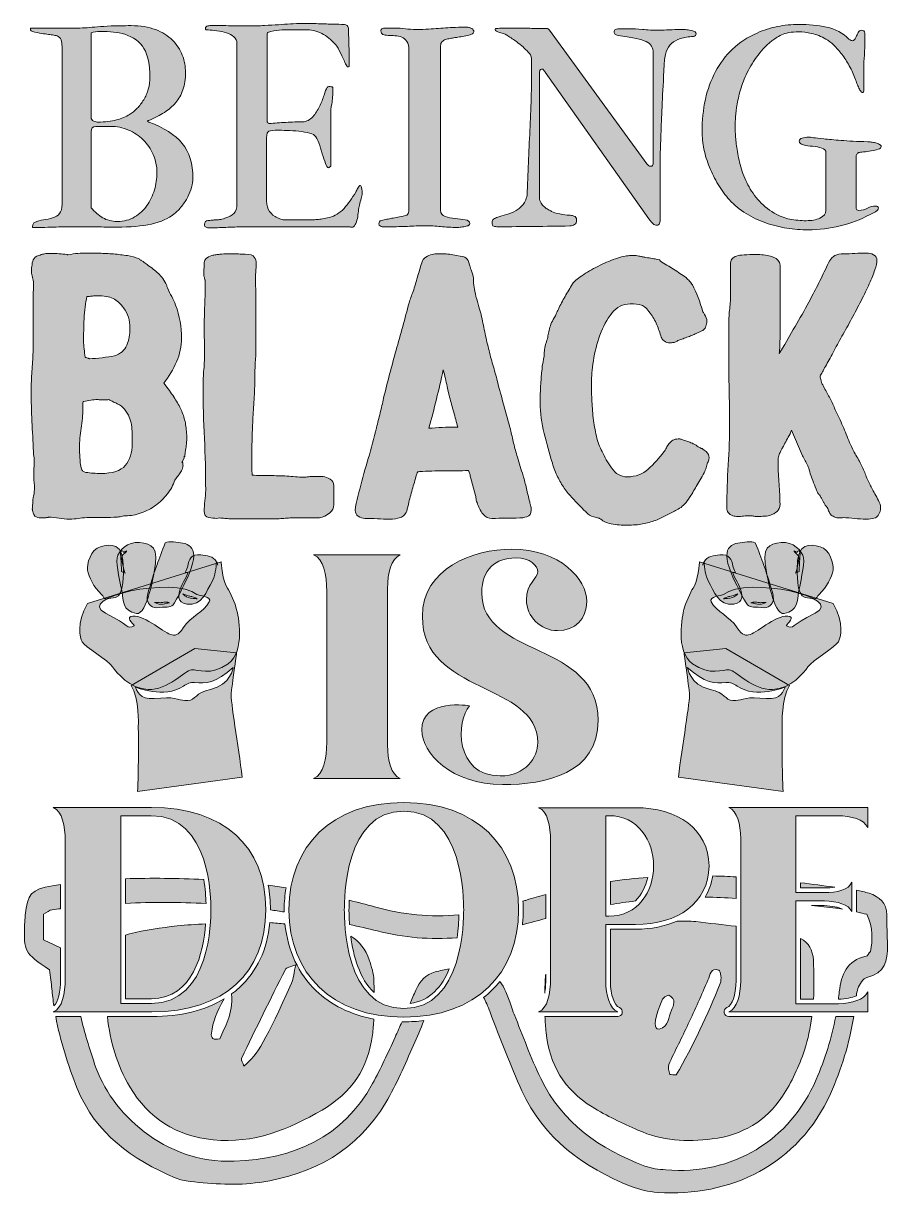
# Model space of a CAD drawing. Header units: inches. Extents: x 185 to 894, y -1024 to -60.
import ezdxf

# ---------------------------------------------------------------- set-up
doc = ezdxf.new("R2010")
doc.units = ezdxf.units.IN
doc.header["$MEASUREMENT"] = 0
doc.layers.add('Layer 1', color=7, linetype='Continuous')

# ---------------------------------------------------------------- blocks, each defined once
blk = doc.blocks.new('block 6')
at = {"layer": 'Layer 1', "lineweight": 0}
for points, knots in [([(767.66, -510.74), (768.22, -510.63), (768.78, -510.63), (769.32, -510.69), (769.33, -510.69), (769.33, -510.7), (769.33, -510.7), (768.32, -508.48), (767.58, -506.6), (767.35, -505.4), (766.39, -500.33), (764.69, -495.39), (756.59, -496.19), (751.95, -496.64), (746.15, -497.35), (743.63, -501.89), (744.21, -506.49), (744.64, -513.59), (747.32, -518.1), (751.76, -525.6), (755.71, -538.76), (768.05, -536.67), (784.7, -533.85), (764.53, -511.37), (767.66, -510.74)], [0, 0, 0, 0, 1, 1, 1, 2, 2, 2, 3, 3, 3, 4, 4, 4, 5, 5, 5, 6, 6, 6, 7, 7, 7, 8, 8, 8, 8]), ([(768.41, -529.29), (769.35, -528.91), (770.3, -528.5), (771.32, -528.12), (770.64, -528.97), (769.81, -529.66), (768.91, -530.25), (768, -530.83), (767, -531.32), (765.87, -531.55), (765.26, -531.65), (764.8, -531.68), (764.3, -531.74), (763.79, -531.78), (763.29, -531.87), (762.78, -531.92), (761.76, -532.06), (760.73, -532.2), (759.65, -532.28), (760.54, -531.66), (761.52, -531.22), (762.53, -530.87), (763.04, -530.69), (763.56, -530.57), (764.08, -530.44), (764.61, -530.33), (765.19, -530.27), (765.6, -530.19), (766.52, -529.99), (767.47, -529.66), (768.41, -529.29)], [0, 0, 0, 0, 1, 1, 1, 2, 2, 2, 3, 3, 3, 4, 4, 4, 5, 5, 5, 6, 6, 6, 7, 7, 7, 8, 8, 8, 9, 9, 9, 10, 10, 10, 10])]:
    blk.add_open_spline(points, degree=3, knots=knots, dxfattribs=at)
blk = doc.blocks.new('block 5')
at = {"layer": 'Layer 1', "true_color": 0x1f9d48}
h = blk.add_hatch(color=114, dxfattribs=at)
h.dxf.hatch_style = 2
edge = h.paths.add_edge_path()
edge.add_spline(control_points=[(743.53, -502.07), (743.4, -502.31), (743.29, -502.57), (743.18, -502.83), (743.29, -502.57), (743.4, -502.31), (743.53, -502.07)], knot_values=[0, 0, 0, 0, 1, 1, 1, 2, 2, 2, 2], degree=3, periodic=1)
edge = h.paths.add_edge_path()
edge.add_spline(control_points=[(743.18, -502.83), (743.12, -502.99), (743.05, -503.13), (743, -503.29), (743.05, -503.13), (743.12, -502.98), (743.18, -502.83)], knot_values=[0, 0, 0, 0, 1, 1, 1, 2, 2, 2, 2], degree=3, periodic=1)
edge = h.paths.add_edge_path()
edge.add_spline(control_points=[(743.53, -502.07), (743.56, -502.01), (743.6, -501.95), (743.63, -501.89), (743.63, -501.88), (743.63, -501.86), (743.63, -501.85), (743.59, -501.92), (743.56, -502), (743.53, -502.07)], knot_values=[0, 0, 0, 0, 1, 1, 1, 2, 2, 2, 3, 3, 3, 3], degree=3, periodic=1)
edge = h.paths.add_edge_path()
edge.add_spline(control_points=[(767.66, -510.74), (768.22, -510.63), (768.78, -510.63), (769.32, -510.69), (769.33, -510.69), (769.33, -510.7), (769.33, -510.7), (768.32, -508.48), (767.58, -506.6), (767.35, -505.4), (766.39, -500.33), (764.69, -495.39), (756.59, -496.19), (751.95, -496.64), (746.15, -497.35), (743.63, -501.89), (744.21, -506.49), (744.64, -513.59), (747.32, -518.1), (751.76, -525.6), (755.71, -538.76), (768.05, -536.67), (784.7, -533.85), (764.53, -511.37), (767.66, -510.74)], knot_values=[0, 0, 0, 0, 1, 1, 1, 2, 2, 2, 3, 3, 3, 4, 4, 4, 5, 5, 5, 6, 6, 6, 7, 7, 7, 8, 8, 8, 8], degree=3, periodic=1)
edge = h.paths.add_edge_path()
edge.add_spline(control_points=[(768.41, -529.29), (769.35, -528.91), (770.3, -528.5), (771.32, -528.12), (770.64, -528.97), (769.81, -529.66), (768.91, -530.25), (768, -530.83), (767, -531.32), (765.87, -531.55), (765.26, -531.65), (764.8, -531.68), (764.3, -531.74), (763.79, -531.78), (763.29, -531.87), (762.78, -531.92), (761.76, -532.06), (760.73, -532.2), (759.65, -532.28), (760.54, -531.66), (761.52, -531.22), (762.53, -530.87), (763.04, -530.69), (763.56, -530.57), (764.08, -530.44), (764.61, -530.33), (765.19, -530.27), (765.6, -530.19), (766.52, -529.99), (767.47, -529.66), (768.41, -529.29)], knot_values=[0, 0, 0, 0, 1, 1, 1, 2, 2, 2, 3, 3, 3, 4, 4, 4, 5, 5, 5, 6, 6, 6, 7, 7, 7, 8, 8, 8, 9, 9, 9, 10, 10, 10, 10], degree=3, periodic=1)
edge = h.paths.add_edge_path()
edge.add_spline(control_points=[(743, -503.29), (742.85, -503.73), (742.71, -504.19), (742.61, -504.68), (742.71, -504.19), (742.85, -503.73), (743, -503.29)], knot_values=[0, 0, 0, 0, 1, 1, 1, 2, 2, 2, 2], degree=3, periodic=1)
at = {"layer": 'Layer 1', "lineweight": 0}
for points, knots in [([(743, -503.29), (742.85, -503.73), (742.71, -504.19), (742.61, -504.68), (742.71, -504.19), (742.85, -503.73), (743, -503.29)], [0, 0, 0, 0, 1, 1, 1, 2, 2, 2, 2]), ([(743.18, -502.83), (743.12, -502.99), (743.05, -503.13), (743, -503.29), (743.05, -503.13), (743.12, -502.98), (743.18, -502.83)], [0, 0, 0, 0, 1, 1, 1, 2, 2, 2, 2]), ([(743.53, -502.07), (743.4, -502.31), (743.29, -502.57), (743.18, -502.83), (743.29, -502.57), (743.4, -502.31), (743.53, -502.07)], [0, 0, 0, 0, 1, 1, 1, 2, 2, 2, 2]), ([(743.53, -502.07), (743.56, -502.01), (743.6, -501.95), (743.63, -501.89), (743.63, -501.88), (743.63, -501.86), (743.63, -501.85), (743.59, -501.92), (743.56, -502), (743.53, -502.07)], [0, 0, 0, 0, 1, 1, 1, 2, 2, 2, 3, 3, 3, 3])]:
    blk.add_open_spline(points, degree=3, knots=knots, dxfattribs=at)
at = {"layer": 'Layer 1'}
blk.add_blockref('block 6', (0, 0), dxfattribs=at)
blk = doc.blocks.new('block 4')
at = {"layer": 'Layer 1'}
blk.add_blockref('block 5', (0, 0), dxfattribs=at)
blk = doc.blocks.new('block 3')
at = {"layer": 'Layer 1', "true_color": 0x1f9d48}
h = blk.add_hatch(color=114, dxfattribs=at)
h.dxf.hatch_style = 2
edge = h.paths.add_edge_path()
edge.add_spline(control_points=[(800.06, -527.94), (799.9, -526.87), (799.62, -526.14), (799.38, -525.48), (797.55, -520.39), (797.21, -517.38), (792.51, -504.12), (790.73, -499.11), (788.49, -493.07), (785.73, -486.26), (784.02, -485.59), (781.84, -485.31), (778.99, -485.6), (769.08, -486.61), (755.77, -486.41), (766.09, -511.66), (766.09, -511.66), (773.7, -528.74), (778.26, -535.62), (781.41, -540.39), (783.2, -538.47), (790.68, -539.45), (797.03, -540.27), (799.66, -537.03), (800.53, -533.01), (800.67, -531.96), (800.4, -530.1), (800.06, -527.94)], knot_values=[0, 0, 0, 0, 1, 1, 1, 2, 2, 2, 3, 3, 3, 4, 4, 4, 5, 5, 5, 6, 6, 6, 7, 7, 7, 8, 8, 8, 9, 9, 9, 9], degree=3, periodic=1)
edge = h.paths.add_edge_path()
edge.add_spline(control_points=[(791.59, -536.49), (790.55, -536.76), (789.45, -536.91), (788.3, -536.77), (787.69, -536.68), (787.25, -536.56), (786.75, -536.45), (786.25, -536.34), (785.75, -536.26), (785.25, -536.15), (784.24, -535.96), (783.22, -535.77), (782.17, -535.51), (783.21, -535.2), (784.28, -535.09), (785.34, -535.08), (785.88, -535.06), (786.41, -535.11), (786.95, -535.16), (787.49, -535.21), (788.06, -535.34), (788.48, -535.39), (789.41, -535.5), (790.41, -535.48), (791.42, -535.42), (792.44, -535.36), (793.47, -535.27), (794.55, -535.23), (793.64, -535.82), (792.64, -536.22), (791.59, -536.49)], knot_values=[0, 0, 0, 0, 1, 1, 1, 2, 2, 2, 3, 3, 3, 4, 4, 4, 5, 5, 5, 6, 6, 6, 7, 7, 7, 8, 8, 8, 9, 9, 9, 10, 10, 10, 10], degree=3, periodic=1)
h = blk.add_hatch(color=114, dxfattribs=at)
h.dxf.hatch_style = 2
edge = h.paths.add_edge_path()
edge.add_spline(control_points=[(825.28, -498.77), (824.2, -492.83), (816.76, -485.12), (806.84, -486.05), (796.92, -486.98), (790.5, -489.77), (794.91, -510.29), (794.91, -510.29), (800.65, -545.97), (809.35, -544.39), (820.96, -542.28), (820.37, -533.22), (821.23, -527.24), (822.22, -520.31), (826.36, -504.71), (825.28, -498.77)], knot_values=[0, 0, 0, 0, 1, 1, 1, 2, 2, 2, 3, 3, 3, 4, 4, 4, 5, 5, 5, 5], degree=3, periodic=1)
edge = h.paths.add_edge_path()
edge.add_spline(control_points=[(818.78, -511.17), (818.78, -511.17), (823.4, -498.03), (820.18, -495.82), (817.18, -493.75), (816.88, -492.12), (818.6, -493.35), (820.32, -494.59), (819.99, -494.15), (820.61, -493.24), (821.24, -492.33), (821.92, -493.12), (822.37, -494.18), (822.82, -495.24), (821.62, -502.45), (821.76, -509.94), (821.76, -509.94), (818.78, -511.17), (818.78, -511.17)], knot_values=[0, 0, 0, 0, 1, 1, 1, 2, 2, 2, 3, 3, 3, 4, 4, 4, 5, 5, 5, 6, 6, 6, 6], degree=3, periodic=1)
h = blk.add_hatch(color=114, dxfattribs=at)
h.dxf.hatch_style = 2
edge = h.paths.add_edge_path()
edge.add_spline(control_points=[(820.16, -508.21), (820.16, -508.21), (819.19, -530.09), (826.5, -531.28), (838.88, -533.29), (834.35, -532.2), (838.13, -528.68), (844.29, -522.96), (848.74, -513.97), (849.57, -508.87), (850.4, -503.78), (846.77, -491.61), (838.88, -489.58), (830.99, -487.55), (819.46, -484.93), (820.16, -508.21)], knot_values=[0, 0, 0, 0, 1, 1, 1, 2, 2, 2, 3, 3, 3, 4, 4, 4, 5, 5, 5, 5], degree=3, periodic=1)
at = {"layer": 'Layer 1', "true_color": 0xea2625}
h = blk.add_hatch(color=20, dxfattribs=at)
h.dxf.hatch_style = 2
edge = h.paths.add_edge_path()
edge.add_spline(control_points=[(849.62, -536.04), (849.62, -536.04), (739.97, -501.99), (739.97, -501.99), (739.97, -501.99), (738.71, -518.56), (734.67, -523.61), (732.36, -526.49), (728.33, -536.62), (727.17, -540.95), (726, -545.29), (719.65, -575.34), (734.2, -585.65), (748.75, -595.97), (759.09, -590.14), (764.23, -590.65), (769.37, -591.15), (784.07, -607.41), (799.7, -606.72), (815.33, -606.04), (825.51, -592.95), (828.95, -588.1), (832.39, -583.26), (852.1, -571.11), (853.93, -567.58), (855.76, -564.06), (859.04, -553.27), (849.62, -536.04)], knot_values=[0, 0, 0, 0, 1, 1, 1, 2, 2, 2, 3, 3, 3, 4, 4, 4, 5, 5, 5, 6, 6, 6, 7, 7, 7, 8, 8, 8, 9, 9, 9, 9], degree=3, periodic=1)
edge = h.paths.add_edge_path()
edge.add_spline(control_points=[(834.79, -544.12), (814.14, -554.28), (817.77, -557.44), (811.27, -554.56), (810.29, -554.12), (818.15, -548.3), (814.07, -546.9), (805, -543.79), (787.88, -559.43), (781.4, -561.61), (777.91, -562.78), (775.35, -562.61), (770.96, -556.09), (764.36, -546.29), (754.05, -543.25), (749.62, -534.9), (747.03, -530.02), (758.29, -529.83), (759.74, -528.68), (778.96, -513.3), (860.59, -531.42), (834.79, -544.12)], knot_values=[0, 0, 0, 0, 1, 1, 1, 2, 2, 2, 3, 3, 3, 4, 4, 4, 5, 5, 5, 6, 6, 6, 7, 7, 7, 7], degree=3, periodic=1)
at = {"layer": 'Layer 1', "true_color": 0xfccf0c}
h = blk.add_hatch(color=40, dxfattribs=at)
h.dxf.hatch_style = 2
edge = h.paths.add_edge_path()
edge.add_spline(control_points=[(807.89, -636.1), (807.89, -636.1), (806.68, -614.06), (813.85, -603.49), (813.85, -603.49), (761.47, -573), (761.47, -573), (761.47, -573), (727.24, -576.75), (727.24, -576.75), (727.24, -576.75), (730.92, -603.53), (731.74, -610.28), (732.28, -614.73), (725.68, -653.95), (722.6, -678.61), (722.6, -678.61), (808.56, -690.63), (808.56, -690.63), (807.55, -673.76), (807.79, -649.78), (807.89, -636.1)], knot_values=[0, 0, 0, 0, 1, 1, 1, 2, 2, 2, 3, 3, 3, 4, 4, 4, 5, 5, 5, 6, 6, 6, 7, 7, 7, 7], degree=3, periodic=1)
edge = h.paths.add_edge_path()
edge.add_spline(control_points=[(789.49, -613.92), (775.68, -612.4), (774.06, -616.52), (767.28, -615.87), (760.49, -615.22), (761.42, -609.64), (748.66, -606.72), (731.86, -602.88), (729.92, -588.61), (729.92, -588.61), (744.11, -601.5), (752.79, -602.2), (761.66, -601.09), (764.99, -600.68), (768.03, -602.13), (770.8, -604.02), (786.45, -614.75), (810.17, -604.81), (810.17, -604.81), (807.81, -611.23), (804.97, -615.63), (789.49, -613.92)], knot_values=[0, 0, 0, 0, 1, 1, 1, 2, 2, 2, 3, 3, 3, 4, 4, 4, 5, 5, 5, 6, 6, 6, 7, 7, 7, 7], degree=3, periodic=1)
at = {"layer": 'Layer 1', "lineweight": 0}
for points, knots in [([(800.06, -527.94), (799.9, -526.87), (799.62, -526.14), (799.38, -525.48), (797.55, -520.39), (797.21, -517.38), (792.51, -504.12), (790.73, -499.11), (788.49, -493.07), (785.73, -486.26), (784.02, -485.59), (781.84, -485.31), (778.99, -485.6), (769.08, -486.61), (755.77, -486.41), (766.09, -511.66), (766.09, -511.66), (773.7, -528.74), (778.26, -535.62), (781.41, -540.39), (783.2, -538.47), (790.68, -539.45), (797.03, -540.27), (799.66, -537.03), (800.53, -533.01), (800.67, -531.96), (800.4, -530.1), (800.06, -527.94)], [0, 0, 0, 0, 1, 1, 1, 2, 2, 2, 3, 3, 3, 4, 4, 4, 5, 5, 5, 6, 6, 6, 7, 7, 7, 8, 8, 8, 9, 9, 9, 9]), ([(825.28, -498.77), (824.2, -492.83), (816.76, -485.12), (806.84, -486.05), (796.92, -486.98), (790.5, -489.77), (794.91, -510.29), (794.91, -510.29), (800.65, -545.97), (809.35, -544.39), (820.96, -542.28), (820.37, -533.22), (821.23, -527.24), (822.22, -520.31), (826.36, -504.71), (825.28, -498.77)], [0, 0, 0, 0, 1, 1, 1, 2, 2, 2, 3, 3, 3, 4, 4, 4, 5, 5, 5, 5]), ([(820.16, -508.21), (820.16, -508.21), (819.19, -530.09), (826.5, -531.28), (838.88, -533.29), (834.35, -532.2), (838.13, -528.68), (844.29, -522.96), (848.74, -513.97), (849.57, -508.87), (850.4, -503.78), (846.77, -491.61), (838.88, -489.58), (830.99, -487.55), (819.46, -484.93), (820.16, -508.21)], [0, 0, 0, 0, 1, 1, 1, 2, 2, 2, 3, 3, 3, 4, 4, 4, 5, 5, 5, 5]), ([(818.78, -511.17), (818.78, -511.17), (823.4, -498.03), (820.18, -495.82), (817.18, -493.75), (816.88, -492.12), (818.6, -493.35), (820.32, -494.59), (819.99, -494.15), (820.61, -493.24), (821.24, -492.33), (821.92, -493.12), (822.37, -494.18), (822.82, -495.24), (821.62, -502.45), (821.76, -509.94), (821.76, -509.94), (818.78, -511.17), (818.78, -511.17)], [0, 0, 0, 0, 1, 1, 1, 2, 2, 2, 3, 3, 3, 4, 4, 4, 5, 5, 5, 6, 6, 6, 6]), ([(849.62, -536.04), (849.62, -536.04), (739.97, -501.99), (739.97, -501.99), (739.97, -501.99), (738.71, -518.56), (734.67, -523.61), (732.36, -526.49), (728.33, -536.62), (727.17, -540.95), (726, -545.29), (719.65, -575.34), (734.2, -585.65), (748.75, -595.97), (759.09, -590.14), (764.23, -590.65), (769.37, -591.15), (784.07, -607.41), (799.7, -606.72), (815.33, -606.04), (825.51, -592.95), (828.95, -588.1), (832.39, -583.26), (852.1, -571.11), (853.93, -567.58), (855.76, -564.06), (859.04, -553.27), (849.62, -536.04)], [0, 0, 0, 0, 1, 1, 1, 2, 2, 2, 3, 3, 3, 4, 4, 4, 5, 5, 5, 6, 6, 6, 7, 7, 7, 8, 8, 8, 9, 9, 9, 9]), ([(834.79, -544.12), (814.14, -554.28), (817.77, -557.44), (811.27, -554.56), (810.29, -554.12), (818.15, -548.3), (814.07, -546.9), (805, -543.79), (787.88, -559.43), (781.4, -561.61), (777.91, -562.78), (775.35, -562.61), (770.96, -556.09), (764.36, -546.29), (754.05, -543.25), (749.62, -534.9), (747.03, -530.02), (758.29, -529.83), (759.74, -528.68), (778.96, -513.3), (860.59, -531.42), (834.79, -544.12)], [0, 0, 0, 0, 1, 1, 1, 2, 2, 2, 3, 3, 3, 4, 4, 4, 5, 5, 5, 6, 6, 6, 7, 7, 7, 7]), ([(791.59, -536.49), (790.55, -536.76), (789.45, -536.91), (788.3, -536.77), (787.69, -536.68), (787.25, -536.56), (786.75, -536.45), (786.25, -536.34), (785.75, -536.26), (785.25, -536.15), (784.24, -535.96), (783.22, -535.77), (782.17, -535.51), (783.21, -535.2), (784.28, -535.09), (785.34, -535.08), (785.88, -535.06), (786.41, -535.11), (786.95, -535.16), (787.49, -535.21), (788.06, -535.34), (788.48, -535.39), (789.41, -535.5), (790.41, -535.48), (791.42, -535.42), (792.44, -535.36), (793.47, -535.27), (794.55, -535.23), (793.64, -535.82), (792.64, -536.22), (791.59, -536.49)], [0, 0, 0, 0, 1, 1, 1, 2, 2, 2, 3, 3, 3, 4, 4, 4, 5, 5, 5, 6, 6, 6, 7, 7, 7, 8, 8, 8, 9, 9, 9, 10, 10, 10, 10]), ([(807.89, -636.1), (807.89, -636.1), (806.68, -614.06), (813.85, -603.49), (813.85, -603.49), (761.47, -573), (761.47, -573), (761.47, -573), (727.24, -576.75), (727.24, -576.75), (727.24, -576.75), (730.92, -603.53), (731.74, -610.28), (732.28, -614.73), (725.68, -653.95), (722.6, -678.61), (722.6, -678.61), (808.56, -690.63), (808.56, -690.63), (807.55, -673.76), (807.79, -649.78), (807.89, -636.1)], [0, 0, 0, 0, 1, 1, 1, 2, 2, 2, 3, 3, 3, 4, 4, 4, 5, 5, 5, 6, 6, 6, 7, 7, 7, 7]), ([(789.49, -613.92), (775.68, -612.4), (774.06, -616.52), (767.28, -615.87), (760.49, -615.22), (761.42, -609.64), (748.66, -606.72), (731.86, -602.88), (729.92, -588.61), (729.92, -588.61), (744.11, -601.5), (752.79, -602.2), (761.66, -601.09), (764.99, -600.68), (768.03, -602.13), (770.8, -604.02), (786.45, -614.75), (810.17, -604.81), (810.17, -604.81), (807.81, -611.23), (804.97, -615.63), (789.49, -613.92)], [0, 0, 0, 0, 1, 1, 1, 2, 2, 2, 3, 3, 3, 4, 4, 4, 5, 5, 5, 6, 6, 6, 7, 7, 7, 7])]:
    blk.add_open_spline(points, degree=3, knots=knots, dxfattribs=at)
at = {"layer": 'Layer 1'}
blk.add_blockref('block 4', (0, 0), dxfattribs=at)
blk = doc.blocks.new('block 10')
at = {"layer": 'Layer 1', "lineweight": 0}
for points, knots in [([(330.65, -496.19), (322.54, -495.39), (320.85, -500.33), (319.88, -505.4), (319.65, -506.6), (318.91, -508.48), (317.91, -510.7), (317.91, -510.7), (317.91, -510.69), (317.91, -510.69), (318.46, -510.63), (319.01, -510.63), (319.58, -510.74), (322.71, -511.37), (302.53, -533.85), (319.18, -536.67), (331.52, -538.76), (335.47, -525.6), (339.92, -518.1), (342.59, -513.59), (343.03, -506.49), (343.6, -501.89), (341.08, -497.35), (335.28, -496.64), (330.65, -496.19)], [0, 0, 0, 0, 1, 1, 1, 2, 2, 2, 3, 3, 3, 4, 4, 4, 5, 5, 5, 6, 6, 6, 7, 7, 7, 8, 8, 8, 8]), ([(324.45, -531.92), (323.94, -531.87), (323.44, -531.78), (322.94, -531.74), (322.43, -531.68), (321.97, -531.65), (321.36, -531.55), (320.23, -531.32), (319.23, -530.83), (318.32, -530.25), (317.42, -529.66), (316.59, -528.97), (315.92, -528.12), (316.93, -528.5), (317.88, -528.91), (318.82, -529.29), (319.77, -529.66), (320.71, -529.99), (321.63, -530.19), (322.05, -530.27), (322.63, -530.33), (323.15, -530.44), (323.67, -530.57), (324.2, -530.69), (324.7, -530.87), (325.71, -531.22), (326.69, -531.66), (327.58, -532.28), (326.5, -532.2), (325.47, -532.06), (324.45, -531.92)], [0, 0, 0, 0, 1, 1, 1, 2, 2, 2, 3, 3, 3, 4, 4, 4, 5, 5, 5, 6, 6, 6, 7, 7, 7, 8, 8, 8, 9, 9, 9, 10, 10, 10, 10])]:
    blk.add_open_spline(points, degree=3, knots=knots, dxfattribs=at)
blk = doc.blocks.new('block 9')
at = {"layer": 'Layer 1', "true_color": 0x1f9d48}
h = blk.add_hatch(color=114, dxfattribs=at)
h.dxf.hatch_style = 2
edge = h.paths.add_edge_path()
edge.add_spline(control_points=[(344.62, -504.68), (344.52, -504.18), (344.39, -503.73), (344.24, -503.29), (344.39, -503.73), (344.52, -504.18), (344.62, -504.68)], knot_values=[0, 0, 0, 0, 1, 1, 1, 2, 2, 2, 2], degree=3, periodic=1)
edge = h.paths.add_edge_path()
edge.add_spline(control_points=[(344.05, -502.83), (343.94, -502.57), (343.83, -502.31), (343.71, -502.07), (343.83, -502.31), (343.94, -502.57), (344.05, -502.83)], knot_values=[0, 0, 0, 0, 1, 1, 1, 2, 2, 2, 2], degree=3, periodic=1)
edge = h.paths.add_edge_path()
edge.add_spline(control_points=[(344.24, -503.29), (344.18, -503.13), (344.11, -502.98), (344.05, -502.83), (344.11, -502.98), (344.18, -503.13), (344.24, -503.29)], knot_values=[0, 0, 0, 0, 1, 1, 1, 2, 2, 2, 2], degree=3, periodic=1)
edge = h.paths.add_edge_path()
edge.add_spline(control_points=[(343.6, -501.89), (343.63, -501.95), (343.67, -502.01), (343.71, -502.07), (343.67, -502), (343.64, -501.92), (343.6, -501.85), (343.6, -501.86), (343.6, -501.88), (343.6, -501.89)], knot_values=[0, 0, 0, 0, 1, 1, 1, 2, 2, 2, 3, 3, 3, 3], degree=3, periodic=1)
edge = h.paths.add_edge_path()
edge.add_spline(control_points=[(330.65, -496.19), (322.54, -495.39), (320.85, -500.33), (319.88, -505.4), (319.65, -506.6), (318.91, -508.48), (317.91, -510.7), (317.91, -510.7), (317.91, -510.69), (317.91, -510.69), (318.46, -510.63), (319.01, -510.63), (319.58, -510.74), (322.71, -511.37), (302.53, -533.85), (319.18, -536.67), (331.52, -538.76), (335.47, -525.6), (339.92, -518.1), (342.59, -513.59), (343.03, -506.49), (343.6, -501.89), (341.08, -497.35), (335.28, -496.64), (330.65, -496.19)], knot_values=[0, 0, 0, 0, 1, 1, 1, 2, 2, 2, 3, 3, 3, 4, 4, 4, 5, 5, 5, 6, 6, 6, 7, 7, 7, 8, 8, 8, 8], degree=3, periodic=1)
edge = h.paths.add_edge_path()
edge.add_spline(control_points=[(324.45, -531.92), (323.94, -531.87), (323.44, -531.78), (322.94, -531.74), (322.43, -531.68), (321.97, -531.65), (321.36, -531.55), (320.23, -531.32), (319.23, -530.83), (318.32, -530.25), (317.42, -529.66), (316.59, -528.97), (315.92, -528.12), (316.93, -528.5), (317.88, -528.91), (318.82, -529.29), (319.77, -529.66), (320.71, -529.99), (321.63, -530.19), (322.05, -530.27), (322.63, -530.33), (323.15, -530.44), (323.67, -530.57), (324.2, -530.69), (324.7, -530.87), (325.71, -531.22), (326.69, -531.66), (327.58, -532.28), (326.5, -532.2), (325.47, -532.06), (324.45, -531.92)], knot_values=[0, 0, 0, 0, 1, 1, 1, 2, 2, 2, 3, 3, 3, 4, 4, 4, 5, 5, 5, 6, 6, 6, 7, 7, 7, 8, 8, 8, 9, 9, 9, 10, 10, 10, 10], degree=3, periodic=1)
at = {"layer": 'Layer 1', "lineweight": 0}
for points, knots in [([(343.6, -501.89), (343.63, -501.95), (343.67, -502.01), (343.71, -502.07), (343.67, -502), (343.64, -501.92), (343.6, -501.85), (343.6, -501.86), (343.6, -501.88), (343.6, -501.89)], [0, 0, 0, 0, 1, 1, 1, 2, 2, 2, 3, 3, 3, 3]), ([(344.05, -502.83), (343.94, -502.57), (343.83, -502.31), (343.71, -502.07), (343.83, -502.31), (343.94, -502.57), (344.05, -502.83)], [0, 0, 0, 0, 1, 1, 1, 2, 2, 2, 2]), ([(344.24, -503.29), (344.18, -503.13), (344.11, -502.98), (344.05, -502.83), (344.11, -502.98), (344.18, -503.13), (344.24, -503.29)], [0, 0, 0, 0, 1, 1, 1, 2, 2, 2, 2]), ([(344.62, -504.68), (344.52, -504.18), (344.39, -503.73), (344.24, -503.29), (344.39, -503.73), (344.52, -504.18), (344.62, -504.68)], [0, 0, 0, 0, 1, 1, 1, 2, 2, 2, 2])]:
    blk.add_open_spline(points, degree=3, knots=knots, dxfattribs=at)
at = {"layer": 'Layer 1'}
blk.add_blockref('block 10', (0, 0), dxfattribs=at)
blk = doc.blocks.new('block 8')
at = {"layer": 'Layer 1'}
blk.add_blockref('block 9', (0, 0), dxfattribs=at)
blk = doc.blocks.new('block 7')
at = {"layer": 'Layer 1', "true_color": 0x1f9d48}
h = blk.add_hatch(color=114, dxfattribs=at)
h.dxf.hatch_style = 2
edge = h.paths.add_edge_path()
edge.add_spline(control_points=[(267.07, -508.21), (267.07, -508.21), (268.04, -530.09), (260.73, -531.28), (248.35, -533.29), (252.88, -532.2), (249.1, -528.68), (242.94, -522.96), (238.49, -513.97), (237.67, -508.87), (236.84, -503.78), (240.47, -491.61), (248.35, -489.58), (256.24, -487.55), (267.77, -484.93), (267.07, -508.21)], knot_values=[0, 0, 0, 0, 1, 1, 1, 2, 2, 2, 3, 3, 3, 4, 4, 4, 5, 5, 5, 5], degree=3, periodic=1)
h = blk.add_hatch(color=114, dxfattribs=at)
h.dxf.hatch_style = 2
edge = h.paths.add_edge_path()
edge.add_spline(control_points=[(266.01, -527.24), (266.86, -533.22), (266.27, -542.28), (277.88, -544.39), (286.59, -545.97), (292.32, -510.29), (292.32, -510.29), (296.73, -489.77), (290.31, -486.98), (280.39, -486.05), (270.47, -485.12), (263.03, -492.83), (261.95, -498.77), (260.87, -504.71), (265.02, -520.31), (266.01, -527.24)], knot_values=[0, 0, 0, 0, 1, 1, 1, 2, 2, 2, 3, 3, 3, 4, 4, 4, 5, 5, 5, 5], degree=3, periodic=1)
edge = h.paths.add_edge_path()
edge.add_spline(control_points=[(265.47, -509.94), (265.62, -502.45), (264.41, -495.24), (264.86, -494.18), (265.31, -493.12), (266, -492.33), (266.62, -493.24), (267.25, -494.15), (266.91, -494.59), (268.63, -493.35), (270.35, -492.12), (270.06, -493.75), (267.06, -495.82), (263.84, -498.03), (268.46, -511.17), (268.46, -511.17), (268.46, -511.17), (265.47, -509.94), (265.47, -509.94)], knot_values=[0, 0, 0, 0, 1, 1, 1, 2, 2, 2, 3, 3, 3, 4, 4, 4, 5, 5, 5, 6, 6, 6, 6], degree=3, periodic=1)
h = blk.add_hatch(color=114, dxfattribs=at)
h.dxf.hatch_style = 2
edge = h.paths.add_edge_path()
edge.add_spline(control_points=[(286.7, -533.01), (287.57, -537.03), (290.21, -540.27), (296.55, -539.45), (304.04, -538.47), (305.82, -540.39), (308.98, -535.62), (313.53, -528.74), (321.14, -511.66), (321.14, -511.66), (331.47, -486.41), (318.15, -486.61), (308.24, -485.6), (305.39, -485.31), (303.21, -485.59), (301.5, -486.26), (298.75, -493.07), (296.5, -499.11), (294.72, -504.12), (290.03, -517.38), (289.69, -520.39), (287.85, -525.48), (287.61, -526.14), (287.34, -526.87), (287.17, -527.94), (286.83, -530.1), (286.57, -531.96), (286.7, -533.01)], knot_values=[0, 0, 0, 0, 1, 1, 1, 2, 2, 2, 3, 3, 3, 4, 4, 4, 5, 5, 5, 6, 6, 6, 7, 7, 7, 8, 8, 8, 9, 9, 9, 9], degree=3, periodic=1)
edge = h.paths.add_edge_path()
edge.add_spline(control_points=[(292.69, -535.23), (293.76, -535.27), (294.8, -535.36), (295.81, -535.42), (296.83, -535.48), (297.82, -535.5), (298.76, -535.39), (299.18, -535.34), (299.75, -535.21), (300.28, -535.16), (300.82, -535.11), (301.35, -535.06), (301.89, -535.08), (302.96, -535.09), (304.03, -535.2), (305.06, -535.51), (304.02, -535.77), (303, -535.96), (301.99, -536.15), (301.48, -536.26), (300.98, -536.34), (300.49, -536.45), (299.99, -536.56), (299.54, -536.68), (298.93, -536.77), (297.79, -536.91), (296.68, -536.76), (295.64, -536.49), (294.6, -536.22), (293.59, -535.82), (292.69, -535.23)], knot_values=[0, 0, 0, 0, 1, 1, 1, 2, 2, 2, 3, 3, 3, 4, 4, 4, 5, 5, 5, 6, 6, 6, 7, 7, 7, 8, 8, 8, 9, 9, 9, 10, 10, 10, 10], degree=3, periodic=1)
at = {"layer": 'Layer 1', "true_color": 0xea2625}
h = blk.add_hatch(color=20, dxfattribs=at)
h.dxf.hatch_style = 2
edge = h.paths.add_edge_path()
edge.add_spline(control_points=[(233.3, -567.58), (235.13, -571.11), (254.85, -583.26), (258.29, -588.1), (261.73, -592.95), (271.9, -606.04), (287.53, -606.72), (303.16, -607.41), (317.87, -591.15), (323.01, -590.65), (328.14, -590.14), (338.48, -595.97), (353.03, -585.65), (367.58, -575.34), (361.23, -545.29), (360.07, -540.95), (358.9, -536.62), (354.87, -526.49), (352.57, -523.61), (348.52, -518.56), (347.26, -501.99), (347.26, -501.99), (347.26, -501.99), (237.62, -536.04), (237.62, -536.04), (228.19, -553.27), (231.47, -564.06), (233.3, -567.58)], knot_values=[0, 0, 0, 0, 1, 1, 1, 2, 2, 2, 3, 3, 3, 4, 4, 4, 5, 5, 5, 6, 6, 6, 7, 7, 7, 8, 8, 8, 9, 9, 9, 9], degree=3, periodic=1)
edge = h.paths.add_edge_path()
edge.add_spline(control_points=[(327.5, -528.68), (328.94, -529.83), (340.2, -530.02), (337.62, -534.9), (333.18, -543.25), (322.87, -546.29), (316.27, -556.09), (311.88, -562.61), (309.32, -562.78), (305.84, -561.61), (299.35, -559.43), (282.23, -543.79), (273.16, -546.9), (269.09, -548.3), (276.95, -554.12), (275.96, -554.56), (269.46, -557.44), (273.1, -554.28), (252.44, -544.12), (226.65, -531.42), (308.27, -513.3), (327.5, -528.68)], knot_values=[0, 0, 0, 0, 1, 1, 1, 2, 2, 2, 3, 3, 3, 4, 4, 4, 5, 5, 5, 6, 6, 6, 7, 7, 7, 7], degree=3, periodic=1)
at = {"layer": 'Layer 1', "true_color": 0xfccf0c}
h = blk.add_hatch(color=40, dxfattribs=at)
h.dxf.hatch_style = 2
edge = h.paths.add_edge_path()
edge.add_spline(control_points=[(278.67, -690.63), (278.67, -690.63), (364.63, -678.61), (364.63, -678.61), (361.55, -653.95), (354.96, -614.73), (355.5, -610.28), (356.32, -603.53), (360, -576.75), (360, -576.75), (360, -576.75), (325.77, -573), (325.77, -573), (325.77, -573), (273.39, -603.49), (273.39, -603.49), (280.56, -614.06), (279.35, -636.1), (279.35, -636.1), (279.44, -649.78), (279.68, -673.76), (278.67, -690.63)], knot_values=[0, 0, 0, 0, 1, 1, 1, 2, 2, 2, 3, 3, 3, 4, 4, 4, 5, 5, 5, 6, 6, 6, 7, 7, 7, 7], degree=3, periodic=1)
edge = h.paths.add_edge_path()
edge.add_spline(control_points=[(277.06, -604.81), (277.06, -604.81), (300.78, -614.75), (316.44, -604.02), (319.2, -602.13), (322.25, -600.68), (325.58, -601.09), (334.45, -602.2), (343.13, -601.5), (357.32, -588.61), (357.32, -588.61), (355.37, -602.88), (338.57, -606.72), (325.82, -609.64), (326.74, -615.22), (319.96, -615.87), (313.17, -616.52), (311.56, -612.4), (297.74, -613.92), (282.26, -615.63), (279.43, -611.23), (277.06, -604.81)], knot_values=[0, 0, 0, 0, 1, 1, 1, 2, 2, 2, 3, 3, 3, 4, 4, 4, 5, 5, 5, 6, 6, 6, 7, 7, 7, 7], degree=3, periodic=1)
at = {"layer": 'Layer 1', "lineweight": 0}
for points, knots in [([(267.07, -508.21), (267.07, -508.21), (268.04, -530.09), (260.73, -531.28), (248.35, -533.29), (252.88, -532.2), (249.1, -528.68), (242.94, -522.96), (238.49, -513.97), (237.67, -508.87), (236.84, -503.78), (240.47, -491.61), (248.35, -489.58), (256.24, -487.55), (267.77, -484.93), (267.07, -508.21)], [0, 0, 0, 0, 1, 1, 1, 2, 2, 2, 3, 3, 3, 4, 4, 4, 5, 5, 5, 5]), ([(266.01, -527.24), (266.86, -533.22), (266.27, -542.28), (277.88, -544.39), (286.59, -545.97), (292.32, -510.29), (292.32, -510.29), (296.73, -489.77), (290.31, -486.98), (280.39, -486.05), (270.47, -485.12), (263.03, -492.83), (261.95, -498.77), (260.87, -504.71), (265.02, -520.31), (266.01, -527.24)], [0, 0, 0, 0, 1, 1, 1, 2, 2, 2, 3, 3, 3, 4, 4, 4, 5, 5, 5, 5]), ([(286.7, -533.01), (287.57, -537.03), (290.21, -540.27), (296.55, -539.45), (304.04, -538.47), (305.82, -540.39), (308.98, -535.62), (313.53, -528.74), (321.14, -511.66), (321.14, -511.66), (331.47, -486.41), (318.15, -486.61), (308.24, -485.6), (305.39, -485.31), (303.21, -485.59), (301.5, -486.26), (298.75, -493.07), (296.5, -499.11), (294.72, -504.12), (290.03, -517.38), (289.69, -520.39), (287.85, -525.48), (287.61, -526.14), (287.34, -526.87), (287.17, -527.94), (286.83, -530.1), (286.57, -531.96), (286.7, -533.01)], [0, 0, 0, 0, 1, 1, 1, 2, 2, 2, 3, 3, 3, 4, 4, 4, 5, 5, 5, 6, 6, 6, 7, 7, 7, 8, 8, 8, 9, 9, 9, 9]), ([(265.47, -509.94), (265.62, -502.45), (264.41, -495.24), (264.86, -494.18), (265.31, -493.12), (266, -492.33), (266.62, -493.24), (267.25, -494.15), (266.91, -494.59), (268.63, -493.35), (270.35, -492.12), (270.06, -493.75), (267.06, -495.82), (263.84, -498.03), (268.46, -511.17), (268.46, -511.17), (268.46, -511.17), (265.47, -509.94), (265.47, -509.94)], [0, 0, 0, 0, 1, 1, 1, 2, 2, 2, 3, 3, 3, 4, 4, 4, 5, 5, 5, 6, 6, 6, 6]), ([(233.3, -567.58), (235.13, -571.11), (254.85, -583.26), (258.29, -588.1), (261.73, -592.95), (271.9, -606.04), (287.53, -606.72), (303.16, -607.41), (317.87, -591.15), (323.01, -590.65), (328.14, -590.14), (338.48, -595.97), (353.03, -585.65), (367.58, -575.34), (361.23, -545.29), (360.07, -540.95), (358.9, -536.62), (354.87, -526.49), (352.57, -523.61), (348.52, -518.56), (347.26, -501.99), (347.26, -501.99), (347.26, -501.99), (237.62, -536.04), (237.62, -536.04), (228.19, -553.27), (231.47, -564.06), (233.3, -567.58)], [0, 0, 0, 0, 1, 1, 1, 2, 2, 2, 3, 3, 3, 4, 4, 4, 5, 5, 5, 6, 6, 6, 7, 7, 7, 8, 8, 8, 9, 9, 9, 9]), ([(327.5, -528.68), (328.94, -529.83), (340.2, -530.02), (337.62, -534.9), (333.18, -543.25), (322.87, -546.29), (316.27, -556.09), (311.88, -562.61), (309.32, -562.78), (305.84, -561.61), (299.35, -559.43), (282.23, -543.79), (273.16, -546.9), (269.09, -548.3), (276.95, -554.12), (275.96, -554.56), (269.46, -557.44), (273.1, -554.28), (252.44, -544.12), (226.65, -531.42), (308.27, -513.3), (327.5, -528.68)], [0, 0, 0, 0, 1, 1, 1, 2, 2, 2, 3, 3, 3, 4, 4, 4, 5, 5, 5, 6, 6, 6, 7, 7, 7, 7]), ([(292.69, -535.23), (293.76, -535.27), (294.8, -535.36), (295.81, -535.42), (296.83, -535.48), (297.82, -535.5), (298.76, -535.39), (299.18, -535.34), (299.75, -535.21), (300.28, -535.16), (300.82, -535.11), (301.35, -535.06), (301.89, -535.08), (302.96, -535.09), (304.03, -535.2), (305.06, -535.51), (304.02, -535.77), (303, -535.96), (301.99, -536.15), (301.48, -536.26), (300.98, -536.34), (300.49, -536.45), (299.99, -536.56), (299.54, -536.68), (298.93, -536.77), (297.79, -536.91), (296.68, -536.76), (295.64, -536.49), (294.6, -536.22), (293.59, -535.82), (292.69, -535.23)], [0, 0, 0, 0, 1, 1, 1, 2, 2, 2, 3, 3, 3, 4, 4, 4, 5, 5, 5, 6, 6, 6, 7, 7, 7, 8, 8, 8, 9, 9, 9, 10, 10, 10, 10]), ([(278.67, -690.63), (278.67, -690.63), (364.63, -678.61), (364.63, -678.61), (361.55, -653.95), (354.96, -614.73), (355.5, -610.28), (356.32, -603.53), (360, -576.75), (360, -576.75), (360, -576.75), (325.77, -573), (325.77, -573), (325.77, -573), (273.39, -603.49), (273.39, -603.49), (280.56, -614.06), (279.35, -636.1), (279.35, -636.1), (279.44, -649.78), (279.68, -673.76), (278.67, -690.63)], [0, 0, 0, 0, 1, 1, 1, 2, 2, 2, 3, 3, 3, 4, 4, 4, 5, 5, 5, 6, 6, 6, 7, 7, 7, 7]), ([(277.06, -604.81), (277.06, -604.81), (300.78, -614.75), (316.44, -604.02), (319.2, -602.13), (322.25, -600.68), (325.58, -601.09), (334.45, -602.2), (343.13, -601.5), (357.32, -588.61), (357.32, -588.61), (355.37, -602.88), (338.57, -606.72), (325.82, -609.64), (326.74, -615.22), (319.96, -615.87), (313.17, -616.52), (311.56, -612.4), (297.74, -613.92), (282.26, -615.63), (279.43, -611.23), (277.06, -604.81)], [0, 0, 0, 0, 1, 1, 1, 2, 2, 2, 3, 3, 3, 4, 4, 4, 5, 5, 5, 6, 6, 6, 7, 7, 7, 7])]:
    blk.add_open_spline(points, degree=3, knots=knots, dxfattribs=at)
at = {"layer": 'Layer 1'}
blk.add_blockref('block 8', (0, 0), dxfattribs=at)
blk = doc.blocks.new('block 11')
at = {"layer": 'Layer 1', "true_color": 0xfccf0c}
h = blk.add_hatch(color=40, dxfattribs=at)
h.dxf.hatch_style = 2
edge = h.paths.add_edge_path()
edge.add_spline(control_points=[(191.01, -63.66), (191.01, -63.66), (229.23, -63.66), (229.23, -63.66), (232.25, -63.66), (235.01, -63.56), (237.51, -63.36), (240, -63.16), (242.79, -62.94), (245.88, -62.67), (248.96, -62.41), (252.68, -62.18), (257.01, -61.98), (261.34, -61.79), (266.86, -61.69), (273.56, -61.69), (281.17, -61.69), (287.8, -62.77), (293.45, -64.94), (299.1, -67.1), (303.73, -70), (307.34, -73.61), (310.95, -77.22), (313.65, -81.32), (315.42, -85.92), (317.19, -90.52), (318.08, -95.25), (318.08, -100.1), (318.08, -105.62), (317.39, -110.38), (316.01, -114.38), (314.63, -118.39), (312.66, -121.9), (310.1, -124.93), (307.54, -127.95), (304.42, -130.61), (300.74, -132.9), (297.06, -135.2), (292.86, -137.4), (288.13, -139.5), (288, -139.5), (287.77, -139.57), (287.44, -139.7), (287.11, -139.83), (286.95, -139.97), (286.95, -140.09), (286.95, -140.36), (287.35, -140.62), (288.13, -140.88), (300.48, -145.48), (309.57, -151.32), (315.42, -158.42), (321.26, -165.51), (324.19, -175.03), (324.19, -186.98), (324.19, -189.34), (323.82, -191.84), (323.1, -194.47), (322.38, -197.1), (321.33, -199.72), (319.95, -202.35), (318.57, -204.98), (316.93, -207.5), (315.03, -209.93), (313.12, -212.36), (311.05, -214.5), (308.82, -216.33), (304.22, -220.14), (297.99, -222.9), (290.1, -224.61), (282.23, -226.32), (272.77, -227.17), (261.74, -227.17), (256.87, -227.17), (252.15, -227.1), (247.55, -226.97), (242.95, -226.84), (237.31, -226.78), (230.61, -226.78), (223.91, -226.78), (217.67, -226.87), (211.89, -227.07), (206.11, -227.27), (199.61, -227.43), (192.39, -227.56), (192.39, -226.9), (192.52, -226.12), (192.79, -225.2), (193.05, -224.28), (193.51, -223.62), (194.16, -223.23), (196.53, -222.18), (199.02, -221.49), (201.65, -221.16), (204.28, -220.83), (206.74, -220.31), (209.04, -219.59), (211.33, -218.86), (213.21, -217.68), (214.65, -216.04), (216.1, -214.4), (216.82, -211.8), (216.82, -208.26), (216.82, -208.26), (216.82, -80.21), (216.82, -80.21), (216.82, -78.37), (216.69, -76.53), (216.43, -74.69), (216.16, -72.85), (215.18, -71.47), (213.47, -70.55), (212.42, -70.03), (211.27, -69.67), (210.02, -69.47), (208.77, -69.27), (207.3, -69.07), (205.59, -68.88), (203.88, -68.68), (201.98, -68.42), (199.88, -68.09), (197.77, -67.76), (195.28, -67.2), (192.39, -66.41), (191.47, -66.29), (191.01, -65.82), (191.01, -65.04), (191.01, -65.04), (191.01, -63.66), (191.01, -63.66)], knot_values=[0, 0, 0, 0, 1, 1, 1, 2, 2, 2, 3, 3, 3, 4, 4, 4, 5, 5, 5, 6, 6, 6, 7, 7, 7, 8, 8, 8, 9, 9, 9, 10, 10, 10, 11, 11, 11, 12, 12, 12, 13, 13, 13, 14, 14, 14, 15, 15, 15, 16, 16, 16, 17, 17, 17, 18, 18, 18, 19, 19, 19, 20, 20, 20, 21, 21, 21, 22, 22, 22, 23, 23, 23, 24, 24, 24, 25, 25, 25, 26, 26, 26, 27, 27, 27, 28, 28, 28, 29, 29, 29, 30, 30, 30, 31, 31, 31, 32, 32, 32, 33, 33, 33, 34, 34, 34, 35, 35, 35, 36, 36, 36, 37, 37, 37, 38, 38, 38, 39, 39, 39, 40, 40, 40, 41, 41, 41, 42, 42, 42, 43, 43, 43, 43], degree=3, periodic=1)
edge = h.paths.add_edge_path()
edge.add_spline(control_points=[(240.66, -67.6), (240.66, -67.6), (240.66, -136.74), (240.66, -136.74), (240.66, -138.45), (241.38, -139.57), (242.82, -140.09), (244.27, -140.62), (245.38, -140.88), (246.17, -140.88), (252.08, -140.88), (257.17, -140.29), (261.44, -139.11), (265.71, -137.93), (269.29, -136.42), (272.18, -134.58), (274.28, -133.27), (276.34, -131.59), (278.38, -129.55), (280.42, -127.52), (282.23, -125.19), (283.8, -122.56), (285.38, -119.93), (286.62, -117.01), (287.54, -113.79), (288.46, -110.58), (288.92, -107.19), (288.92, -103.65), (288.92, -93.8), (287.28, -86.08), (284, -80.5), (280.71, -74.92), (275.46, -71.01), (268.24, -68.78), (265.35, -67.86), (262.26, -67.24), (258.98, -66.91), (255.69, -66.58), (252.08, -66.41), (248.14, -66.41), (245.25, -66.41), (242.76, -66.81), (240.66, -67.6)], knot_values=[0, 0, 0, 0, 1, 1, 1, 2, 2, 2, 3, 3, 3, 4, 4, 4, 5, 5, 5, 6, 6, 6, 7, 7, 7, 8, 8, 8, 9, 9, 9, 10, 10, 10, 11, 11, 11, 12, 12, 12, 13, 13, 13, 14, 14, 14, 14], degree=3, periodic=1)
edge = h.paths.add_edge_path()
edge.add_spline(control_points=[(240.66, -148.76), (240.66, -148.76), (240.66, -211.21), (240.66, -211.21), (243.68, -214.63), (246.86, -217.35), (250.21, -219.39), (253.56, -221.43), (257.53, -222.44), (262.13, -222.44), (267.51, -222.44), (272.24, -221.23), (276.31, -218.8), (280.38, -216.37), (283.77, -213.25), (286.46, -209.44), (289.15, -205.63), (291.19, -201.36), (292.57, -196.63), (293.95, -191.91), (294.64, -187.25), (294.64, -182.65), (294.64, -177.26), (293.62, -172.24), (291.58, -167.58), (289.54, -162.92), (286.79, -158.88), (283.31, -155.46), (279.83, -152.05), (275.79, -149.35), (271.19, -147.38), (266.59, -145.41), (261.74, -144.43), (256.61, -144.43), (256.61, -144.43), (253.46, -144.43), (253.46, -144.43), (252.8, -144.43), (251.69, -144.43), (250.11, -144.43), (248.67, -144.43), (246.76, -144.5), (244.4, -144.62), (241.9, -144.62), (240.66, -146), (240.66, -148.76)], knot_values=[0, 0, 0, 0, 1, 1, 1, 2, 2, 2, 3, 3, 3, 4, 4, 4, 5, 5, 5, 6, 6, 6, 7, 7, 7, 8, 8, 8, 9, 9, 9, 10, 10, 10, 11, 11, 11, 12, 12, 12, 13, 13, 13, 14, 14, 14, 15, 15, 15, 15], degree=3, periodic=1)
h = blk.add_hatch(color=40, dxfattribs=at)
h.dxf.hatch_style = 2
edge = h.paths.add_edge_path()
edge.add_spline(control_points=[(360.24, -76.27), (360.24, -74.03), (359.42, -72.23), (357.77, -70.85), (356.13, -69.47), (354.1, -68.38), (351.67, -67.6), (349.23, -66.81), (346.64, -66.25), (343.89, -65.92), (341.13, -65.6), (338.7, -65.37), (336.6, -65.23), (336.07, -65.23), (335.58, -65.17), (335.12, -65.04), (334.66, -64.91), (334.43, -64.51), (334.43, -63.85), (334.43, -62.8), (335.08, -62.15), (336.4, -61.88), (337.71, -61.62), (338.7, -61.49), (339.35, -61.49), (339.88, -61.49), (341.03, -61.52), (342.8, -61.59), (344.58, -61.66), (346.71, -61.69), (349.2, -61.69), (351.83, -61.69), (354.72, -61.72), (357.87, -61.79), (361.03, -61.85), (364.3, -61.88), (367.72, -61.88), (373.63, -61.88), (378.69, -61.79), (382.89, -61.59), (387.09, -61.39), (390.9, -61.16), (394.32, -60.9), (397.73, -60.64), (401.02, -60.41), (404.17, -60.21), (407.32, -60.01), (410.73, -59.91), (414.41, -59.91), (416.51, -59.91), (418.28, -59.91), (419.73, -59.91), (421.31, -59.91), (423.18, -59.95), (425.34, -60.01), (427.51, -60.08), (430.34, -60.18), (433.82, -60.31), (437.3, -60.44), (442.19, -60.57), (448.49, -60.7), (450.33, -60.97), (451.45, -61.95), (451.84, -63.66), (451.97, -68.91), (452.11, -73.9), (452.24, -78.63), (452.37, -83.36), (452.43, -88.42), (452.43, -93.8), (452.43, -94.98), (452.24, -95.57), (451.84, -95.57), (451.58, -95.57), (451.32, -95.54), (451.06, -95.47), (450.79, -95.41), (450.59, -95.18), (450.46, -94.78), (449.15, -92.42), (447.8, -89.63), (446.42, -86.41), (445.05, -83.19), (443.63, -80.6), (442.19, -78.63), (441.14, -77.19), (439.83, -75.67), (438.25, -74.1), (436.67, -72.52), (434.9, -71.11), (432.93, -69.86), (430.96, -68.62), (428.86, -67.57), (426.63, -66.71), (424.39, -65.86), (422.16, -65.37), (419.93, -65.23), (417.3, -65.1), (415.13, -65.04), (413.43, -65.04), (411.72, -65.04), (409.42, -65.04), (406.53, -65.04), (403.51, -65.04), (400.46, -65.1), (397.37, -65.23), (394.28, -65.37), (391.23, -65.76), (388.21, -66.41), (387.55, -66.55), (386.86, -66.74), (386.14, -67.01), (385.42, -67.27), (385.06, -67.93), (385.06, -68.98), (385.06, -68.98), (385.06, -140.09), (385.06, -140.09), (385.19, -141.01), (385.71, -141.67), (386.64, -142.06), (390.97, -141.67), (395.6, -141.34), (400.52, -141.08), (405.45, -140.82), (410.08, -140.69), (414.41, -140.69), (417.56, -140.42), (420.26, -139.04), (422.49, -136.55), (424.72, -134.06), (426.59, -131.23), (428.1, -128.08), (429.61, -124.93), (430.83, -121.84), (431.75, -118.82), (432.67, -115.8), (433.52, -113.7), (434.31, -112.51), (434.57, -112.25), (434.8, -112.05), (435, -111.92), (435.2, -111.79), (435.82, -111.73), (436.87, -111.73), (437.39, -111.73), (437.89, -111.82), (438.35, -112.02), (438.81, -112.22), (439.04, -112.51), (439.04, -112.91), (439.04, -118.42), (438.74, -122.76), (438.15, -125.91), (437.56, -129.06), (437.27, -131.95), (437.27, -134.58), (437.27, -134.58), (437.27, -177.13), (437.27, -177.13), (437.13, -177.4), (436.94, -177.59), (436.67, -177.72), (436.28, -178.12), (435.89, -178.31), (435.49, -178.31), (434.57, -178.31), (433.72, -177.16), (432.93, -174.86), (432.14, -172.57), (431.29, -169.91), (430.37, -166.89), (429.45, -163.87), (428.5, -160.91), (427.51, -158.02), (426.53, -155.13), (425.38, -153.1), (424.07, -151.91), (422.88, -150.86), (420.85, -150.04), (417.96, -149.45), (415.07, -148.86), (411.95, -148.44), (408.6, -148.17), (405.25, -147.91), (402.03, -147.75), (398.95, -147.68), (395.86, -147.61), (393.46, -147.58), (391.76, -147.58), (388.47, -147.58), (386.44, -148.07), (385.65, -149.06), (384.86, -150.04), (384.47, -152.5), (384.47, -156.45), (384.47, -156.45), (384.47, -202.35), (384.47, -202.35), (384.47, -206.81), (384.99, -210.2), (386.04, -212.49), (387.09, -214.79), (389, -216.8), (391.76, -218.5), (392.81, -219.16), (394.02, -219.75), (395.4, -220.27), (396.78, -220.8), (397.99, -221.06), (399.05, -221.06), (399.05, -221.06), (416.97, -221.06), (416.97, -221.06), (418.68, -221.06), (420.26, -221.06), (421.7, -221.06), (423.15, -221.06), (424.59, -221), (426.03, -220.86), (427.48, -220.74), (428.99, -220.54), (430.57, -220.27), (432.14, -220.01), (433.98, -219.62), (436.08, -219.09), (440.68, -218.04), (444.72, -215.58), (448.2, -211.7), (451.68, -207.83), (454.86, -203.4), (457.75, -198.41), (458.01, -198.01), (458.44, -197.19), (459.03, -195.94), (459.62, -194.7), (460.25, -193.75), (460.9, -193.09), (461.03, -192.96), (461.23, -192.89), (461.5, -192.89), (461.89, -192.89), (462.15, -193.16), (462.28, -193.68), (462.81, -194.6), (463.07, -196.57), (463.07, -199.59), (463.07, -200.51), (462.81, -201.89), (462.28, -203.73), (461.76, -205.57), (461.3, -207.34), (460.9, -209.05), (460.51, -210.36), (460.21, -212.03), (460.02, -214.07), (459.82, -216.11), (459.53, -218.11), (459.13, -220.08), (458.74, -222.05), (458.18, -223.72), (457.46, -225.1), (456.73, -226.48), (455.78, -227.17), (454.6, -227.17), (454.08, -227.17), (453.68, -227.14), (453.42, -227.07), (453.15, -227), (452.89, -226.97), (452.63, -226.97), (452.37, -226.84), (451.71, -226.78), (450.66, -226.78), (450.66, -226.78), (366.74, -226.78), (366.74, -226.78), (364.9, -226.78), (362.76, -226.84), (360.34, -226.97), (357.9, -227.1), (355.44, -227.2), (352.95, -227.27), (350.45, -227.33), (348.09, -227.43), (345.86, -227.56), (343.62, -227.69), (341.85, -227.76), (340.54, -227.76), (340.54, -227.76), (337.38, -227.76), (337.38, -227.76), (336.6, -227.76), (335.77, -227.59), (334.92, -227.27), (334.06, -226.94), (333.64, -226.38), (333.64, -225.59), (333.64, -224.94), (333.74, -224.25), (333.94, -223.52), (334.13, -222.8), (334.56, -222.31), (335.22, -222.05), (335.35, -221.92), (335.71, -221.82), (336.3, -221.75), (336.89, -221.69), (337.51, -221.62), (338.17, -221.55), (338.83, -221.49), (339.48, -221.43), (340.14, -221.36), (340.8, -221.29), (341.26, -221.26), (341.52, -221.26), (343.36, -221.13), (344.87, -221.03), (346.05, -220.96), (347.24, -220.9), (348.68, -220.54), (350.39, -219.88), (353.67, -218.83), (356.13, -217.49), (357.77, -215.84), (359.42, -214.2), (360.24, -211.61), (360.24, -208.06), (360.24, -208.06), (360.24, -76.27), (360.24, -76.27)], knot_values=[0, 0, 0, 0, 1, 1, 1, 2, 2, 2, 3, 3, 3, 4, 4, 4, 5, 5, 5, 6, 6, 6, 7, 7, 7, 8, 8, 8, 9, 9, 9, 10, 10, 10, 11, 11, 11, 12, 12, 12, 13, 13, 13, 14, 14, 14, 15, 15, 15, 16, 16, 16, 17, 17, 17, 18, 18, 18, 19, 19, 19, 20, 20, 20, 21, 21, 21, 22, 22, 22, 23, 23, 23, 24, 24, 24, 25, 25, 25, 26, 26, 26, 27, 27, 27, 28, 28, 28, 29, 29, 29, 30, 30, 30, 31, 31, 31, 32, 32, 32, 33, 33, 33, 34, 34, 34, 35, 35, 35, 36, 36, 36, 37, 37, 37, 38, 38, 38, 39, 39, 39, 40, 40, 40, 41, 41, 41, 42, 42, 42, 43, 43, 43, 44, 44, 44, 45, 45, 45, 46, 46, 46, 47, 47, 47, 48, 48, 48, 49, 49, 49, 50, 50, 50, 51, 51, 51, 52, 52, 52, 53, 53, 53, 54, 54, 54, 55, 55, 55, 56, 56, 56, 57, 57, 57, 58, 58, 58, 59, 59, 59, 60, 60, 60, 61, 61, 61, 62, 62, 62, 63, 63, 63, 64, 64, 64, 65, 65, 65, 66, 66, 66, 67, 67, 67, 68, 68, 68, 69, 69, 69, 70, 70, 70, 71, 71, 71, 72, 72, 72, 73, 73, 73, 74, 74, 74, 75, 75, 75, 76, 76, 76, 77, 77, 77, 78, 78, 78, 79, 79, 79, 80, 80, 80, 81, 81, 81, 82, 82, 82, 83, 83, 83, 84, 84, 84, 85, 85, 85, 86, 86, 86, 87, 87, 87, 88, 88, 88, 89, 89, 89, 90, 90, 90, 91, 91, 91, 92, 92, 92, 93, 93, 93, 94, 94, 94, 95, 95, 95, 96, 96, 96, 97, 97, 97, 98, 98, 98, 99, 99, 99, 100, 100, 100, 101, 101, 101, 102, 102, 102, 103, 103, 103, 104, 104, 104, 105, 105, 105, 106, 106, 106, 107, 107, 107, 108, 108, 108, 109, 109, 109, 110, 110, 110, 110], degree=3, periodic=1)
h = blk.add_hatch(color=40, dxfattribs=at)
h.dxf.hatch_style = 2
edge = h.paths.add_edge_path()
edge.add_spline(control_points=[(501.49, -210.23), (501.49, -210.23), (501.49, -81.98), (501.49, -81.98), (501.49, -78.83), (500.93, -76.4), (499.82, -74.69), (498.7, -72.98), (497.28, -71.8), (495.58, -71.14), (493.87, -70.49), (492, -70.09), (489.96, -69.96), (487.93, -69.83), (486.05, -69.73), (484.35, -69.67), (482.64, -69.6), (481.23, -69.34), (480.11, -68.88), (479, -68.42), (478.44, -67.47), (478.44, -66.02), (478.44, -64.97), (478.9, -64.32), (479.82, -64.05), (480.74, -63.79), (481.66, -63.66), (482.58, -63.66), (482.58, -63.66), (488.88, -63.66), (488.88, -63.66), (492.69, -63.66), (495.91, -63.85), (498.53, -64.25), (501.16, -64.64), (504.25, -64.84), (507.79, -64.84), (511.47, -64.84), (514.72, -64.74), (517.54, -64.54), (520.37, -64.35), (523.06, -64.15), (525.62, -63.95), (528.18, -63.76), (530.78, -63.56), (533.4, -63.36), (536.03, -63.16), (538.92, -63.07), (542.07, -63.07), (542.07, -63.07), (549.75, -63.07), (549.75, -63.07), (550.8, -63.07), (551.66, -63.26), (552.31, -63.66), (552.97, -64.05), (553.5, -64.32), (553.89, -64.45), (554.15, -65.23), (554.35, -65.66), (554.48, -65.73), (554.61, -65.79), (554.68, -66.15), (554.68, -66.81), (554.68, -67.6), (554.02, -68.26), (552.71, -68.78), (551.39, -69.31), (549.85, -69.73), (548.08, -70.06), (546.31, -70.39), (544.57, -70.68), (542.86, -70.95), (541.15, -71.21), (539.9, -71.41), (539.12, -71.54), (537.93, -71.8), (536.65, -72.03), (535.27, -72.23), (533.89, -72.42), (532.61, -72.72), (531.43, -73.11), (530.25, -73.51), (529.3, -74.1), (528.58, -74.89), (527.85, -75.67), (527.49, -76.79), (527.49, -78.24), (527.49, -78.24), (527.49, -213.58), (527.49, -213.58), (527.49, -215.94), (528.74, -217.55), (531.24, -218.4), (533.73, -219.26), (536.46, -219.81), (539.41, -220.08), (542.37, -220.34), (545.09, -220.67), (547.59, -221.06), (550.08, -221.46), (551.33, -222.44), (551.33, -224.02), (551.33, -224.81), (551.1, -225.33), (550.64, -225.59), (550.18, -225.86), (549.75, -226.06), (549.36, -226.18), (548.31, -226.45), (547.03, -226.71), (545.52, -226.97), (544.01, -227.23), (542.66, -227.37), (541.48, -227.37), (536.09, -227.37), (531.4, -227.14), (527.39, -226.68), (523.39, -226.22), (518.95, -225.99), (514.1, -225.99), (512.92, -225.99), (511.21, -226.02), (508.97, -226.09), (506.74, -226.15), (504.41, -226.25), (501.98, -226.38), (499.55, -226.51), (497.12, -226.61), (494.69, -226.68), (492.26, -226.74), (490.19, -226.78), (488.49, -226.78), (488.49, -226.78), (479.42, -226.78), (479.42, -226.78), (479.03, -226.78), (478.5, -226.58), (477.85, -226.18), (477.19, -225.79), (476.86, -225.2), (476.86, -224.41), (476.86, -222.97), (477.52, -222.05), (478.83, -221.65), (480.54, -221.26), (482.05, -220.93), (483.37, -220.67), (484.68, -220.41), (486.05, -220.14), (487.5, -219.88), (488.94, -219.62), (490.52, -219.32), (492.23, -218.99), (493.93, -218.67), (496.1, -218.24), (498.73, -217.71), (500.04, -217.32), (500.83, -216.47), (501.09, -215.15), (501.36, -213.84), (501.49, -212.2), (501.49, -210.23)], knot_values=[0, 0, 0, 0, 1, 1, 1, 2, 2, 2, 3, 3, 3, 4, 4, 4, 5, 5, 5, 6, 6, 6, 7, 7, 7, 8, 8, 8, 9, 9, 9, 10, 10, 10, 11, 11, 11, 12, 12, 12, 13, 13, 13, 14, 14, 14, 15, 15, 15, 16, 16, 16, 17, 17, 17, 18, 18, 18, 19, 19, 19, 20, 20, 20, 21, 21, 21, 22, 22, 22, 23, 23, 23, 24, 24, 24, 25, 25, 25, 26, 26, 26, 27, 27, 27, 28, 28, 28, 29, 29, 29, 30, 30, 30, 31, 31, 31, 32, 32, 32, 33, 33, 33, 34, 34, 34, 35, 35, 35, 36, 36, 36, 37, 37, 37, 38, 38, 38, 39, 39, 39, 40, 40, 40, 41, 41, 41, 42, 42, 42, 43, 43, 43, 44, 44, 44, 45, 45, 45, 46, 46, 46, 47, 47, 47, 48, 48, 48, 49, 49, 49, 50, 50, 50, 51, 51, 51, 52, 52, 52, 53, 53, 53, 54, 54, 54, 54], degree=3, periodic=1)
h = blk.add_hatch(color=40, dxfattribs=at)
h.dxf.hatch_style = 2
edge = h.paths.add_edge_path()
edge.add_spline(control_points=[(608.66, -203.14), (608.66, -204.71), (609.05, -206.12), (609.84, -207.37), (610.62, -208.62), (611.54, -209.67), (612.59, -210.52), (613.64, -211.38), (614.73, -212.1), (615.84, -212.69), (616.96, -213.28), (617.85, -213.77), (618.5, -214.17), (619.95, -214.95), (622.18, -215.68), (625.2, -216.33), (628.22, -216.99), (630.78, -217.32), (632.89, -217.32), (634.07, -217.32), (635.38, -217.55), (636.83, -218.01), (638.27, -218.47), (638.99, -219.49), (638.99, -221.06), (638.99, -223.03), (638.43, -224.38), (637.32, -225.1), (636.2, -225.82), (634.92, -226.18), (633.48, -226.18), (623.63, -226.32), (613.84, -226.45), (604.12, -226.58), (594.4, -226.71), (584.62, -226.78), (574.77, -226.78), (573.19, -226.78), (571.94, -226.65), (571.03, -226.38), (570.11, -226.12), (569.65, -225.07), (569.65, -223.23), (569.65, -222.05), (570.07, -221.16), (570.93, -220.57), (571.78, -219.98), (572.93, -219.42), (574.38, -218.9), (576.48, -218.24), (578.87, -217.55), (581.57, -216.83), (584.26, -216.11), (586.85, -215.02), (589.35, -213.58), (591.84, -212.13), (593.98, -210.2), (595.75, -207.76), (597.52, -205.34), (598.47, -202.02), (598.61, -197.82), (599.26, -179.82), (600.02, -162.06), (600.87, -144.53), (601.73, -126.99), (602.15, -109.04), (602.15, -90.65), (602.15, -88.02), (601.56, -86.02), (600.38, -84.64), (599.2, -83.26), (597.69, -81.65), (595.85, -79.81), (595.06, -79.02), (593.42, -77.68), (590.92, -75.77), (588.43, -73.87), (585.93, -72.13), (583.44, -70.55), (581.2, -69.11), (579.4, -68.22), (578.02, -67.89), (576.64, -67.57), (575.03, -67.01), (573.19, -66.22), (572.54, -65.96), (572.21, -65.56), (572.21, -65.04), (572.21, -64.91), (572.24, -64.71), (572.31, -64.45), (572.37, -64.18), (572.67, -64.05), (573.19, -64.05), (574.77, -63.92), (576.48, -63.82), (578.32, -63.76), (580.15, -63.69), (582.06, -63.66), (584.03, -63.66), (584.03, -63.66), (588.95, -63.66), (588.95, -63.66), (592.76, -63.66), (596.7, -63.73), (600.77, -63.85), (604.84, -63.99), (609.38, -64.05), (614.37, -64.05), (615.28, -64.05), (616.14, -64.51), (616.93, -65.43), (616.93, -65.43), (696.71, -175.16), (696.71, -175.16), (697.63, -176.47), (698.69, -177.13), (699.87, -177.13), (701.18, -177.13), (701.84, -176.47), (701.84, -175.16), (701.84, -175.16), (701.84, -84.34), (701.84, -84.34), (701.84, -81.98), (701.41, -80.04), (700.56, -78.53), (699.7, -77.02), (698.26, -75.77), (696.22, -74.79), (694.18, -73.8), (691.43, -72.95), (687.95, -72.23), (684.47, -71.51), (680.17, -70.75), (675.04, -69.96), (672.81, -69.7), (671.4, -69.34), (670.81, -68.88), (670.22, -68.42), (669.92, -67.6), (669.92, -66.41), (669.92, -65.37), (670.58, -64.74), (671.89, -64.54), (673.2, -64.35), (674.26, -64.25), (675.04, -64.25), (675.04, -64.25), (682.53, -64.25), (682.53, -64.25), (685.55, -64.25), (689.06, -64.45), (693.07, -64.84), (697.07, -65.23), (701.84, -65.43), (707.35, -65.43), (709.45, -65.43), (712.05, -65.33), (715.14, -65.14), (718.22, -64.94), (721.21, -64.84), (724.1, -64.84), (726.33, -64.84), (728.1, -64.91), (729.42, -65.04), (730.73, -65.17), (732.44, -65.5), (734.54, -66.02), (736.24, -66.41), (737.1, -67.2), (737.1, -68.38), (737.1, -69.44), (736.38, -70.16), (734.93, -70.55), (730.86, -70.82), (727.35, -71.41), (724.39, -72.33), (721.44, -73.25), (718.97, -74.59), (717.01, -76.36), (715.04, -78.14), (713.56, -80.44), (712.57, -83.26), (711.59, -86.08), (711.03, -89.66), (710.9, -94), (710.9, -94), (710.5, -103.26), (710.5, -103.26), (709.85, -113.89), (709.35, -123.25), (709.03, -131.33), (708.7, -139.4), (708.4, -146.79), (708.14, -153.49), (707.88, -160.19), (707.71, -166.49), (707.65, -172.4), (707.58, -178.31), (707.55, -184.42), (707.55, -190.72), (707.55, -190.72), (707.55, -197.42), (707.55, -197.42), (707.55, -199.39), (707.58, -201.53), (707.65, -203.82), (707.71, -206.12), (707.75, -208.72), (707.75, -211.61), (707.75, -211.61), (707.75, -221.06), (707.75, -221.06), (707.75, -221.72), (707.55, -222.64), (707.16, -223.82), (706.76, -225), (706.04, -225.59), (704.99, -225.59), (703.81, -225.59), (702.75, -225.2), (701.84, -224.41), (700.92, -223.62), (699.73, -222.24), (698.29, -220.27), (698.29, -220.27), (613.38, -99.91), (613.38, -99.91), (612.72, -99.12), (612.23, -98.5), (611.9, -98.03), (611.57, -97.57), (611.02, -97.34), (610.23, -97.34), (609.57, -97.34), (609.15, -97.77), (608.95, -98.62), (608.75, -99.48), (608.66, -100.3), (608.66, -101.09), (608.66, -101.09), (608.66, -203.14), (608.66, -203.14)], knot_values=[0, 0, 0, 0, 1, 1, 1, 2, 2, 2, 3, 3, 3, 4, 4, 4, 5, 5, 5, 6, 6, 6, 7, 7, 7, 8, 8, 8, 9, 9, 9, 10, 10, 10, 11, 11, 11, 12, 12, 12, 13, 13, 13, 14, 14, 14, 15, 15, 15, 16, 16, 16, 17, 17, 17, 18, 18, 18, 19, 19, 19, 20, 20, 20, 21, 21, 21, 22, 22, 22, 23, 23, 23, 24, 24, 24, 25, 25, 25, 26, 26, 26, 27, 27, 27, 28, 28, 28, 29, 29, 29, 30, 30, 30, 31, 31, 31, 32, 32, 32, 33, 33, 33, 34, 34, 34, 35, 35, 35, 36, 36, 36, 37, 37, 37, 38, 38, 38, 39, 39, 39, 40, 40, 40, 41, 41, 41, 42, 42, 42, 43, 43, 43, 44, 44, 44, 45, 45, 45, 46, 46, 46, 47, 47, 47, 48, 48, 48, 49, 49, 49, 50, 50, 50, 51, 51, 51, 52, 52, 52, 53, 53, 53, 54, 54, 54, 55, 55, 55, 56, 56, 56, 57, 57, 57, 58, 58, 58, 59, 59, 59, 60, 60, 60, 61, 61, 61, 62, 62, 62, 63, 63, 63, 64, 64, 64, 65, 65, 65, 66, 66, 66, 67, 67, 67, 68, 68, 68, 69, 69, 69, 70, 70, 70, 71, 71, 71, 72, 72, 72, 73, 73, 73, 74, 74, 74, 75, 75, 75, 76, 76, 76, 77, 77, 77, 78, 78, 78, 79, 79, 79, 80, 80, 80, 81, 81, 81, 81], degree=3, periodic=1)
h = blk.add_hatch(color=40, dxfattribs=at)
h.dxf.hatch_style = 2
edge = h.paths.add_edge_path()
edge.add_spline(control_points=[(742.02, -148.57), (742.02, -139.37), (742.94, -130.61), (744.78, -122.27), (746.62, -113.93), (749.38, -106.31), (753.06, -99.41), (756.73, -92.52), (761.4, -86.38), (767.04, -80.99), (772.69, -75.61), (779.39, -71.21), (787.14, -67.79), (792.65, -65.3), (798.23, -63.49), (803.88, -62.38), (809.53, -61.26), (815.44, -60.7), (821.61, -60.7), (829.36, -60.7), (836.88, -61.46), (844.17, -62.97), (851.46, -64.48), (857.6, -67.73), (862.59, -72.72), (863.77, -73.64), (864.82, -74.1), (865.74, -74.1), (866.53, -74.1), (867.35, -73.21), (868.2, -71.44), (869.06, -69.67), (869.68, -68.32), (870.08, -67.4), (870.73, -66.09), (871.58, -65.43), (872.64, -65.43), (874.34, -65.43), (875.33, -66.22), (875.59, -67.79), (875.59, -67.79), (875.59, -74.1), (875.59, -74.1), (875.59, -77.78), (875.46, -81.68), (875.2, -85.82), (874.93, -89.96), (874.8, -93.34), (874.8, -95.97), (874.8, -95.97), (874.8, -114.48), (874.8, -114.48), (874.8, -115.93), (874.34, -116.65), (873.42, -116.65), (873.03, -116.65), (872.54, -116.19), (871.95, -115.27), (871.36, -114.35), (870.8, -113.27), (870.27, -112.02), (869.75, -110.78), (869.25, -109.53), (868.8, -108.28), (868.33, -107.03), (867.97, -106.08), (867.71, -105.42), (866.4, -101.75), (864.79, -98.17), (862.88, -94.69), (860.98, -91.21), (858.94, -88.06), (856.78, -85.23), (854.61, -82.41), (852.38, -79.91), (850.08, -77.74), (847.78, -75.58), (845.65, -73.9), (843.68, -72.72), (839.74, -70.49), (835.8, -68.95), (831.86, -68.09), (827.92, -67.24), (824.5, -66.81), (821.61, -66.81), (815.31, -66.81), (810.51, -67.63), (807.23, -69.27), (803.95, -70.92), (801.25, -72.59), (799.15, -74.29), (794.16, -78.37), (789.99, -82.8), (786.64, -87.59), (783.3, -92.39), (780.5, -97.18), (778.27, -101.97), (776.04, -106.77), (774.3, -111.5), (773.05, -116.16), (771.8, -120.82), (770.92, -125.06), (770.39, -128.86), (769.87, -132.68), (769.54, -135.93), (769.41, -138.62), (769.27, -141.31), (769.21, -143.12), (769.21, -144.03), (769.21, -145.35), (769.27, -147.58), (769.41, -150.73), (769.54, -153.88), (769.9, -157.6), (770.49, -161.86), (771.08, -166.13), (772, -170.76), (773.25, -175.75), (774.5, -180.74), (776.3, -185.67), (778.67, -190.53), (781.03, -195.39), (784.05, -199.98), (787.73, -204.32), (791.4, -208.65), (795.93, -212.39), (801.32, -215.55), (805.52, -218.04), (809.79, -219.72), (814.13, -220.57), (818.46, -221.43), (822.92, -221.85), (827.52, -221.85), (831.72, -221.85), (835.47, -221.13), (838.75, -219.68), (842.03, -218.24), (843.68, -216.2), (843.68, -213.58), (843.68, -213.58), (843.68, -166.1), (843.68, -166.1), (843.68, -164.13), (842.52, -162.82), (840.23, -162.16), (837.93, -161.5), (835.43, -161.04), (832.74, -160.78), (830.05, -160.52), (827.55, -160.12), (825.26, -159.6), (822.96, -159.07), (821.81, -158.02), (821.81, -156.45), (821.81, -155.26), (822.6, -154.44), (824.17, -153.98), (825.75, -153.52), (827.45, -153.29), (829.3, -153.29), (830.21, -153.29), (831.63, -153.43), (833.53, -153.69), (835.43, -153.95), (838.23, -154.28), (841.9, -154.67), (845.58, -155.07), (850.31, -155.49), (856.09, -155.95), (861.87, -156.41), (869.16, -156.78), (877.96, -157.04), (878.61, -157.04), (879.56, -157.1), (880.81, -157.23), (882.06, -157.37), (883.28, -157.6), (884.46, -157.92), (885.64, -158.25), (886.69, -158.68), (887.61, -159.2), (888.52, -159.73), (888.99, -160.32), (888.99, -160.98), (888.99, -161.9), (888.16, -162.62), (886.52, -163.14), (884.88, -163.67), (882.98, -164.13), (880.81, -164.52), (878.64, -164.92), (876.58, -165.21), (874.61, -165.41), (872.64, -165.61), (871.26, -165.77), (870.47, -165.9), (869.68, -166.69), (869.16, -167.28), (868.89, -167.67), (868.63, -168.07), (868.5, -168.59), (868.5, -169.25), (868.5, -169.25), (868.5, -211.8), (868.5, -211.8), (868.5, -212.86), (869.22, -213.38), (870.67, -213.38), (873.29, -213.38), (875.66, -212.79), (877.76, -211.61), (879.86, -210.42), (882.09, -209.83), (884.46, -209.83), (885.11, -209.83), (885.67, -209.93), (886.13, -210.13), (886.59, -210.33), (886.82, -210.75), (886.82, -211.41), (886.82, -212.07), (886.52, -212.69), (885.94, -213.28), (885.34, -213.87), (884.65, -214.4), (883.87, -214.86), (883.08, -215.32), (882.29, -215.71), (881.5, -216.04), (880.71, -216.37), (880.19, -216.6), (879.93, -216.73), (872.17, -220.93), (864, -224.09), (855.4, -226.18), (846.79, -228.28), (838.03, -229.34), (829.1, -229.34), (823.32, -229.34), (817.48, -228.87), (811.56, -227.96), (805.66, -227.04), (799.87, -225.59), (794.23, -223.62), (788.58, -221.65), (783.2, -219.09), (778.08, -215.94), (772.95, -212.79), (768.42, -209.05), (764.48, -204.71), (761.07, -200.9), (757.98, -196.7), (755.22, -192.1), (752.46, -187.51), (750.1, -182.78), (748.13, -177.92), (746.16, -173.06), (744.65, -168.14), (743.6, -163.14), (742.55, -158.15), (742.02, -153.29), (742.02, -148.57)], knot_values=[0, 0, 0, 0, 1, 1, 1, 2, 2, 2, 3, 3, 3, 4, 4, 4, 5, 5, 5, 6, 6, 6, 7, 7, 7, 8, 8, 8, 9, 9, 9, 10, 10, 10, 11, 11, 11, 12, 12, 12, 13, 13, 13, 14, 14, 14, 15, 15, 15, 16, 16, 16, 17, 17, 17, 18, 18, 18, 19, 19, 19, 20, 20, 20, 21, 21, 21, 22, 22, 22, 23, 23, 23, 24, 24, 24, 25, 25, 25, 26, 26, 26, 27, 27, 27, 28, 28, 28, 29, 29, 29, 30, 30, 30, 31, 31, 31, 32, 32, 32, 33, 33, 33, 34, 34, 34, 35, 35, 35, 36, 36, 36, 37, 37, 37, 38, 38, 38, 39, 39, 39, 40, 40, 40, 41, 41, 41, 42, 42, 42, 43, 43, 43, 44, 44, 44, 45, 45, 45, 46, 46, 46, 47, 47, 47, 48, 48, 48, 49, 49, 49, 50, 50, 50, 51, 51, 51, 52, 52, 52, 53, 53, 53, 54, 54, 54, 55, 55, 55, 56, 56, 56, 57, 57, 57, 58, 58, 58, 59, 59, 59, 60, 60, 60, 61, 61, 61, 62, 62, 62, 63, 63, 63, 64, 64, 64, 65, 65, 65, 66, 66, 66, 67, 67, 67, 68, 68, 68, 69, 69, 69, 70, 70, 70, 71, 71, 71, 72, 72, 72, 73, 73, 73, 74, 74, 74, 75, 75, 75, 76, 76, 76, 77, 77, 77, 78, 78, 78, 79, 79, 79, 80, 80, 80, 81, 81, 81, 82, 82, 82, 83, 83, 83, 84, 84, 84, 85, 85, 85, 86, 86, 86, 87, 87, 87, 87], degree=3, periodic=1)
at = {"layer": 'Layer 1', "lineweight": 0}
for points, knots in [([(191.01, -63.66), (191.01, -63.66), (229.23, -63.66), (229.23, -63.66), (232.25, -63.66), (235.01, -63.56), (237.51, -63.36), (240, -63.16), (242.79, -62.94), (245.88, -62.67), (248.96, -62.41), (252.68, -62.18), (257.01, -61.98), (261.34, -61.79), (266.86, -61.69), (273.56, -61.69), (281.17, -61.69), (287.8, -62.77), (293.45, -64.94), (299.1, -67.1), (303.73, -70), (307.34, -73.61), (310.95, -77.22), (313.65, -81.32), (315.42, -85.92), (317.19, -90.52), (318.08, -95.25), (318.08, -100.1), (318.08, -105.62), (317.39, -110.38), (316.01, -114.38), (314.63, -118.39), (312.66, -121.9), (310.1, -124.93), (307.54, -127.95), (304.42, -130.61), (300.74, -132.9), (297.06, -135.2), (292.86, -137.4), (288.13, -139.5), (288, -139.5), (287.77, -139.57), (287.44, -139.7), (287.11, -139.83), (286.95, -139.97), (286.95, -140.09), (286.95, -140.36), (287.35, -140.62), (288.13, -140.88), (300.48, -145.48), (309.57, -151.32), (315.42, -158.42), (321.26, -165.51), (324.19, -175.03), (324.19, -186.98), (324.19, -189.34), (323.82, -191.84), (323.1, -194.47), (322.38, -197.1), (321.33, -199.72), (319.95, -202.35), (318.57, -204.98), (316.93, -207.5), (315.03, -209.93), (313.12, -212.36), (311.05, -214.5), (308.82, -216.33), (304.22, -220.14), (297.99, -222.9), (290.1, -224.61), (282.23, -226.32), (272.77, -227.17), (261.74, -227.17), (256.87, -227.17), (252.15, -227.1), (247.55, -226.97), (242.95, -226.84), (237.31, -226.78), (230.61, -226.78), (223.91, -226.78), (217.67, -226.87), (211.89, -227.07), (206.11, -227.27), (199.61, -227.43), (192.39, -227.56), (192.39, -226.9), (192.52, -226.12), (192.79, -225.2), (193.05, -224.28), (193.51, -223.62), (194.16, -223.23), (196.53, -222.18), (199.02, -221.49), (201.65, -221.16), (204.28, -220.83), (206.74, -220.31), (209.04, -219.59), (211.33, -218.86), (213.21, -217.68), (214.65, -216.04), (216.1, -214.4), (216.82, -211.8), (216.82, -208.26), (216.82, -208.26), (216.82, -80.21), (216.82, -80.21), (216.82, -78.37), (216.69, -76.53), (216.43, -74.69), (216.16, -72.85), (215.18, -71.47), (213.47, -70.55), (212.42, -70.03), (211.27, -69.67), (210.02, -69.47), (208.77, -69.27), (207.3, -69.07), (205.59, -68.88), (203.88, -68.68), (201.98, -68.42), (199.88, -68.09), (197.77, -67.76), (195.28, -67.2), (192.39, -66.41), (191.47, -66.29), (191.01, -65.82), (191.01, -65.04), (191.01, -65.04), (191.01, -63.66), (191.01, -63.66)], [0, 0, 0, 0, 1, 1, 1, 2, 2, 2, 3, 3, 3, 4, 4, 4, 5, 5, 5, 6, 6, 6, 7, 7, 7, 8, 8, 8, 9, 9, 9, 10, 10, 10, 11, 11, 11, 12, 12, 12, 13, 13, 13, 14, 14, 14, 15, 15, 15, 16, 16, 16, 17, 17, 17, 18, 18, 18, 19, 19, 19, 20, 20, 20, 21, 21, 21, 22, 22, 22, 23, 23, 23, 24, 24, 24, 25, 25, 25, 26, 26, 26, 27, 27, 27, 28, 28, 28, 29, 29, 29, 30, 30, 30, 31, 31, 31, 32, 32, 32, 33, 33, 33, 34, 34, 34, 35, 35, 35, 36, 36, 36, 37, 37, 37, 38, 38, 38, 39, 39, 39, 40, 40, 40, 41, 41, 41, 42, 42, 42, 43, 43, 43, 43]), ([(240.66, -67.6), (240.66, -67.6), (240.66, -136.74), (240.66, -136.74), (240.66, -138.45), (241.38, -139.57), (242.82, -140.09), (244.27, -140.62), (245.38, -140.88), (246.17, -140.88), (252.08, -140.88), (257.17, -140.29), (261.44, -139.11), (265.71, -137.93), (269.29, -136.42), (272.18, -134.58), (274.28, -133.27), (276.34, -131.59), (278.38, -129.55), (280.42, -127.52), (282.23, -125.19), (283.8, -122.56), (285.38, -119.93), (286.62, -117.01), (287.54, -113.79), (288.46, -110.58), (288.92, -107.19), (288.92, -103.65), (288.92, -93.8), (287.28, -86.08), (284, -80.5), (280.71, -74.92), (275.46, -71.01), (268.24, -68.78), (265.35, -67.86), (262.26, -67.24), (258.98, -66.91), (255.69, -66.58), (252.08, -66.41), (248.14, -66.41), (245.25, -66.41), (242.76, -66.81), (240.66, -67.6)], [0, 0, 0, 0, 1, 1, 1, 2, 2, 2, 3, 3, 3, 4, 4, 4, 5, 5, 5, 6, 6, 6, 7, 7, 7, 8, 8, 8, 9, 9, 9, 10, 10, 10, 11, 11, 11, 12, 12, 12, 13, 13, 13, 14, 14, 14, 14]), ([(360.24, -76.27), (360.24, -74.03), (359.42, -72.23), (357.77, -70.85), (356.13, -69.47), (354.1, -68.38), (351.67, -67.6), (349.23, -66.81), (346.64, -66.25), (343.89, -65.92), (341.13, -65.6), (338.7, -65.37), (336.6, -65.23), (336.07, -65.23), (335.58, -65.17), (335.12, -65.04), (334.66, -64.91), (334.43, -64.51), (334.43, -63.85), (334.43, -62.8), (335.08, -62.15), (336.4, -61.88), (337.71, -61.62), (338.7, -61.49), (339.35, -61.49), (339.88, -61.49), (341.03, -61.52), (342.8, -61.59), (344.58, -61.66), (346.71, -61.69), (349.2, -61.69), (351.83, -61.69), (354.72, -61.72), (357.87, -61.79), (361.03, -61.85), (364.3, -61.88), (367.72, -61.88), (373.63, -61.88), (378.69, -61.79), (382.89, -61.59), (387.09, -61.39), (390.9, -61.16), (394.32, -60.9), (397.73, -60.64), (401.02, -60.41), (404.17, -60.21), (407.32, -60.01), (410.73, -59.91), (414.41, -59.91), (416.51, -59.91), (418.28, -59.91), (419.73, -59.91), (421.31, -59.91), (423.18, -59.95), (425.34, -60.01), (427.51, -60.08), (430.34, -60.18), (433.82, -60.31), (437.3, -60.44), (442.19, -60.57), (448.49, -60.7), (450.33, -60.97), (451.45, -61.95), (451.84, -63.66), (451.97, -68.91), (452.11, -73.9), (452.24, -78.63), (452.37, -83.36), (452.43, -88.42), (452.43, -93.8), (452.43, -94.98), (452.24, -95.57), (451.84, -95.57), (451.58, -95.57), (451.32, -95.54), (451.06, -95.47), (450.79, -95.41), (450.59, -95.18), (450.46, -94.78), (449.15, -92.42), (447.8, -89.63), (446.42, -86.41), (445.05, -83.19), (443.63, -80.6), (442.19, -78.63), (441.14, -77.19), (439.83, -75.67), (438.25, -74.1), (436.67, -72.52), (434.9, -71.11), (432.93, -69.86), (430.96, -68.62), (428.86, -67.57), (426.63, -66.71), (424.39, -65.86), (422.16, -65.37), (419.93, -65.23), (417.3, -65.1), (415.13, -65.04), (413.43, -65.04), (411.72, -65.04), (409.42, -65.04), (406.53, -65.04), (403.51, -65.04), (400.46, -65.1), (397.37, -65.23), (394.28, -65.37), (391.23, -65.76), (388.21, -66.41), (387.55, -66.55), (386.86, -66.74), (386.14, -67.01), (385.42, -67.27), (385.06, -67.93), (385.06, -68.98), (385.06, -68.98), (385.06, -140.09), (385.06, -140.09), (385.19, -141.01), (385.71, -141.67), (386.64, -142.06), (390.97, -141.67), (395.6, -141.34), (400.52, -141.08), (405.45, -140.82), (410.08, -140.69), (414.41, -140.69), (417.56, -140.42), (420.26, -139.04), (422.49, -136.55), (424.72, -134.06), (426.59, -131.23), (428.1, -128.08), (429.61, -124.93), (430.83, -121.84), (431.75, -118.82), (432.67, -115.8), (433.52, -113.7), (434.31, -112.51), (434.57, -112.25), (434.8, -112.05), (435, -111.92), (435.2, -111.79), (435.82, -111.73), (436.87, -111.73), (437.39, -111.73), (437.89, -111.82), (438.35, -112.02), (438.81, -112.22), (439.04, -112.51), (439.04, -112.91), (439.04, -118.42), (438.74, -122.76), (438.15, -125.91), (437.56, -129.06), (437.27, -131.95), (437.27, -134.58), (437.27, -134.58), (437.27, -177.13), (437.27, -177.13), (437.13, -177.4), (436.94, -177.59), (436.67, -177.72), (436.28, -178.12), (435.89, -178.31), (435.49, -178.31), (434.57, -178.31), (433.72, -177.16), (432.93, -174.86), (432.14, -172.57), (431.29, -169.91), (430.37, -166.89), (429.45, -163.87), (428.5, -160.91), (427.51, -158.02), (426.53, -155.13), (425.38, -153.1), (424.07, -151.91), (422.88, -150.86), (420.85, -150.04), (417.96, -149.45), (415.07, -148.86), (411.95, -148.44), (408.6, -148.17), (405.25, -147.91), (402.03, -147.75), (398.95, -147.68), (395.86, -147.61), (393.46, -147.58), (391.76, -147.58), (388.47, -147.58), (386.44, -148.07), (385.65, -149.06), (384.86, -150.04), (384.47, -152.5), (384.47, -156.45), (384.47, -156.45), (384.47, -202.35), (384.47, -202.35), (384.47, -206.81), (384.99, -210.2), (386.04, -212.49), (387.09, -214.79), (389, -216.8), (391.76, -218.5), (392.81, -219.16), (394.02, -219.75), (395.4, -220.27), (396.78, -220.8), (397.99, -221.06), (399.05, -221.06), (399.05, -221.06), (416.97, -221.06), (416.97, -221.06), (418.68, -221.06), (420.26, -221.06), (421.7, -221.06), (423.15, -221.06), (424.59, -221), (426.03, -220.86), (427.48, -220.74), (428.99, -220.54), (430.57, -220.27), (432.14, -220.01), (433.98, -219.62), (436.08, -219.09), (440.68, -218.04), (444.72, -215.58), (448.2, -211.7), (451.68, -207.83), (454.86, -203.4), (457.75, -198.41), (458.01, -198.01), (458.44, -197.19), (459.03, -195.94), (459.62, -194.7), (460.25, -193.75), (460.9, -193.09), (461.03, -192.96), (461.23, -192.89), (461.5, -192.89), (461.89, -192.89), (462.15, -193.16), (462.28, -193.68), (462.81, -194.6), (463.07, -196.57), (463.07, -199.59), (463.07, -200.51), (462.81, -201.89), (462.28, -203.73), (461.76, -205.57), (461.3, -207.34), (460.9, -209.05), (460.51, -210.36), (460.21, -212.03), (460.02, -214.07), (459.82, -216.11), (459.53, -218.11), (459.13, -220.08), (458.74, -222.05), (458.18, -223.72), (457.46, -225.1), (456.73, -226.48), (455.78, -227.17), (454.6, -227.17), (454.08, -227.17), (453.68, -227.14), (453.42, -227.07), (453.15, -227), (452.89, -226.97), (452.63, -226.97), (452.37, -226.84), (451.71, -226.78), (450.66, -226.78), (450.66, -226.78), (366.74, -226.78), (366.74, -226.78), (364.9, -226.78), (362.76, -226.84), (360.34, -226.97), (357.9, -227.1), (355.44, -227.2), (352.95, -227.27), (350.45, -227.33), (348.09, -227.43), (345.86, -227.56), (343.62, -227.69), (341.85, -227.76), (340.54, -227.76), (340.54, -227.76), (337.38, -227.76), (337.38, -227.76), (336.6, -227.76), (335.77, -227.59), (334.92, -227.27), (334.06, -226.94), (333.64, -226.38), (333.64, -225.59), (333.64, -224.94), (333.74, -224.25), (333.94, -223.52), (334.13, -222.8), (334.56, -222.31), (335.22, -222.05), (335.35, -221.92), (335.71, -221.82), (336.3, -221.75), (336.89, -221.69), (337.51, -221.62), (338.17, -221.55), (338.83, -221.49), (339.48, -221.43), (340.14, -221.36), (340.8, -221.29), (341.26, -221.26), (341.52, -221.26), (343.36, -221.13), (344.87, -221.03), (346.05, -220.96), (347.24, -220.9), (348.68, -220.54), (350.39, -219.88), (353.67, -218.83), (356.13, -217.49), (357.77, -215.84), (359.42, -214.2), (360.24, -211.61), (360.24, -208.06), (360.24, -208.06), (360.24, -76.27), (360.24, -76.27)], [0, 0, 0, 0, 1, 1, 1, 2, 2, 2, 3, 3, 3, 4, 4, 4, 5, 5, 5, 6, 6, 6, 7, 7, 7, 8, 8, 8, 9, 9, 9, 10, 10, 10, 11, 11, 11, 12, 12, 12, 13, 13, 13, 14, 14, 14, 15, 15, 15, 16, 16, 16, 17, 17, 17, 18, 18, 18, 19, 19, 19, 20, 20, 20, 21, 21, 21, 22, 22, 22, 23, 23, 23, 24, 24, 24, 25, 25, 25, 26, 26, 26, 27, 27, 27, 28, 28, 28, 29, 29, 29, 30, 30, 30, 31, 31, 31, 32, 32, 32, 33, 33, 33, 34, 34, 34, 35, 35, 35, 36, 36, 36, 37, 37, 37, 38, 38, 38, 39, 39, 39, 40, 40, 40, 41, 41, 41, 42, 42, 42, 43, 43, 43, 44, 44, 44, 45, 45, 45, 46, 46, 46, 47, 47, 47, 48, 48, 48, 49, 49, 49, 50, 50, 50, 51, 51, 51, 52, 52, 52, 53, 53, 53, 54, 54, 54, 55, 55, 55, 56, 56, 56, 57, 57, 57, 58, 58, 58, 59, 59, 59, 60, 60, 60, 61, 61, 61, 62, 62, 62, 63, 63, 63, 64, 64, 64, 65, 65, 65, 66, 66, 66, 67, 67, 67, 68, 68, 68, 69, 69, 69, 70, 70, 70, 71, 71, 71, 72, 72, 72, 73, 73, 73, 74, 74, 74, 75, 75, 75, 76, 76, 76, 77, 77, 77, 78, 78, 78, 79, 79, 79, 80, 80, 80, 81, 81, 81, 82, 82, 82, 83, 83, 83, 84, 84, 84, 85, 85, 85, 86, 86, 86, 87, 87, 87, 88, 88, 88, 89, 89, 89, 90, 90, 90, 91, 91, 91, 92, 92, 92, 93, 93, 93, 94, 94, 94, 95, 95, 95, 96, 96, 96, 97, 97, 97, 98, 98, 98, 99, 99, 99, 100, 100, 100, 101, 101, 101, 102, 102, 102, 103, 103, 103, 104, 104, 104, 105, 105, 105, 106, 106, 106, 107, 107, 107, 108, 108, 108, 109, 109, 109, 110, 110, 110, 110]), ([(501.49, -210.23), (501.49, -210.23), (501.49, -81.98), (501.49, -81.98), (501.49, -78.83), (500.93, -76.4), (499.82, -74.69), (498.7, -72.98), (497.28, -71.8), (495.58, -71.14), (493.87, -70.49), (492, -70.09), (489.96, -69.96), (487.93, -69.83), (486.05, -69.73), (484.35, -69.67), (482.64, -69.6), (481.23, -69.34), (480.11, -68.88), (479, -68.42), (478.44, -67.47), (478.44, -66.02), (478.44, -64.97), (478.9, -64.32), (479.82, -64.05), (480.74, -63.79), (481.66, -63.66), (482.58, -63.66), (482.58, -63.66), (488.88, -63.66), (488.88, -63.66), (492.69, -63.66), (495.91, -63.85), (498.53, -64.25), (501.16, -64.64), (504.25, -64.84), (507.79, -64.84), (511.47, -64.84), (514.72, -64.74), (517.54, -64.54), (520.37, -64.35), (523.06, -64.15), (525.62, -63.95), (528.18, -63.76), (530.78, -63.56), (533.4, -63.36), (536.03, -63.16), (538.92, -63.07), (542.07, -63.07), (542.07, -63.07), (549.75, -63.07), (549.75, -63.07), (550.8, -63.07), (551.66, -63.26), (552.31, -63.66), (552.97, -64.05), (553.5, -64.32), (553.89, -64.45), (554.15, -65.23), (554.35, -65.66), (554.48, -65.73), (554.61, -65.79), (554.68, -66.15), (554.68, -66.81), (554.68, -67.6), (554.02, -68.26), (552.71, -68.78), (551.39, -69.31), (549.85, -69.73), (548.08, -70.06), (546.31, -70.39), (544.57, -70.68), (542.86, -70.95), (541.15, -71.21), (539.9, -71.41), (539.12, -71.54), (537.93, -71.8), (536.65, -72.03), (535.27, -72.23), (533.89, -72.42), (532.61, -72.72), (531.43, -73.11), (530.25, -73.51), (529.3, -74.1), (528.58, -74.89), (527.85, -75.67), (527.49, -76.79), (527.49, -78.24), (527.49, -78.24), (527.49, -213.58), (527.49, -213.58), (527.49, -215.94), (528.74, -217.55), (531.24, -218.4), (533.73, -219.26), (536.46, -219.81), (539.41, -220.08), (542.37, -220.34), (545.09, -220.67), (547.59, -221.06), (550.08, -221.46), (551.33, -222.44), (551.33, -224.02), (551.33, -224.81), (551.1, -225.33), (550.64, -225.59), (550.18, -225.86), (549.75, -226.06), (549.36, -226.18), (548.31, -226.45), (547.03, -226.71), (545.52, -226.97), (544.01, -227.23), (542.66, -227.37), (541.48, -227.37), (536.09, -227.37), (531.4, -227.14), (527.39, -226.68), (523.39, -226.22), (518.95, -225.99), (514.1, -225.99), (512.92, -225.99), (511.21, -226.02), (508.97, -226.09), (506.74, -226.15), (504.41, -226.25), (501.98, -226.38), (499.55, -226.51), (497.12, -226.61), (494.69, -226.68), (492.26, -226.74), (490.19, -226.78), (488.49, -226.78), (488.49, -226.78), (479.42, -226.78), (479.42, -226.78), (479.03, -226.78), (478.5, -226.58), (477.85, -226.18), (477.19, -225.79), (476.86, -225.2), (476.86, -224.41), (476.86, -222.97), (477.52, -222.05), (478.83, -221.65), (480.54, -221.26), (482.05, -220.93), (483.37, -220.67), (484.68, -220.41), (486.05, -220.14), (487.5, -219.88), (488.94, -219.62), (490.52, -219.32), (492.23, -218.99), (493.93, -218.67), (496.1, -218.24), (498.73, -217.71), (500.04, -217.32), (500.83, -216.47), (501.09, -215.15), (501.36, -213.84), (501.49, -212.2), (501.49, -210.23)], [0, 0, 0, 0, 1, 1, 1, 2, 2, 2, 3, 3, 3, 4, 4, 4, 5, 5, 5, 6, 6, 6, 7, 7, 7, 8, 8, 8, 9, 9, 9, 10, 10, 10, 11, 11, 11, 12, 12, 12, 13, 13, 13, 14, 14, 14, 15, 15, 15, 16, 16, 16, 17, 17, 17, 18, 18, 18, 19, 19, 19, 20, 20, 20, 21, 21, 21, 22, 22, 22, 23, 23, 23, 24, 24, 24, 25, 25, 25, 26, 26, 26, 27, 27, 27, 28, 28, 28, 29, 29, 29, 30, 30, 30, 31, 31, 31, 32, 32, 32, 33, 33, 33, 34, 34, 34, 35, 35, 35, 36, 36, 36, 37, 37, 37, 38, 38, 38, 39, 39, 39, 40, 40, 40, 41, 41, 41, 42, 42, 42, 43, 43, 43, 44, 44, 44, 45, 45, 45, 46, 46, 46, 47, 47, 47, 48, 48, 48, 49, 49, 49, 50, 50, 50, 51, 51, 51, 52, 52, 52, 53, 53, 53, 54, 54, 54, 54]), ([(608.66, -203.14), (608.66, -204.71), (609.05, -206.12), (609.84, -207.37), (610.62, -208.62), (611.54, -209.67), (612.59, -210.52), (613.64, -211.38), (614.73, -212.1), (615.84, -212.69), (616.96, -213.28), (617.85, -213.77), (618.5, -214.17), (619.95, -214.95), (622.18, -215.68), (625.2, -216.33), (628.22, -216.99), (630.78, -217.32), (632.89, -217.32), (634.07, -217.32), (635.38, -217.55), (636.83, -218.01), (638.27, -218.47), (638.99, -219.49), (638.99, -221.06), (638.99, -223.03), (638.43, -224.38), (637.32, -225.1), (636.2, -225.82), (634.92, -226.18), (633.48, -226.18), (623.63, -226.32), (613.84, -226.45), (604.12, -226.58), (594.4, -226.71), (584.62, -226.78), (574.77, -226.78), (573.19, -226.78), (571.94, -226.65), (571.03, -226.38), (570.11, -226.12), (569.65, -225.07), (569.65, -223.23), (569.65, -222.05), (570.07, -221.16), (570.93, -220.57), (571.78, -219.98), (572.93, -219.42), (574.38, -218.9), (576.48, -218.24), (578.87, -217.55), (581.57, -216.83), (584.26, -216.11), (586.85, -215.02), (589.35, -213.58), (591.84, -212.13), (593.98, -210.2), (595.75, -207.76), (597.52, -205.34), (598.47, -202.02), (598.61, -197.82), (599.26, -179.82), (600.02, -162.06), (600.87, -144.53), (601.73, -126.99), (602.15, -109.04), (602.15, -90.65), (602.15, -88.02), (601.56, -86.02), (600.38, -84.64), (599.2, -83.26), (597.69, -81.65), (595.85, -79.81), (595.06, -79.02), (593.42, -77.68), (590.92, -75.77), (588.43, -73.87), (585.93, -72.13), (583.44, -70.55), (581.2, -69.11), (579.4, -68.22), (578.02, -67.89), (576.64, -67.57), (575.03, -67.01), (573.19, -66.22), (572.54, -65.96), (572.21, -65.56), (572.21, -65.04), (572.21, -64.91), (572.24, -64.71), (572.31, -64.45), (572.37, -64.18), (572.67, -64.05), (573.19, -64.05), (574.77, -63.92), (576.48, -63.82), (578.32, -63.76), (580.15, -63.69), (582.06, -63.66), (584.03, -63.66), (584.03, -63.66), (588.95, -63.66), (588.95, -63.66), (592.76, -63.66), (596.7, -63.73), (600.77, -63.85), (604.84, -63.99), (609.38, -64.05), (614.37, -64.05), (615.28, -64.05), (616.14, -64.51), (616.93, -65.43), (616.93, -65.43), (696.71, -175.16), (696.71, -175.16), (697.63, -176.47), (698.69, -177.13), (699.87, -177.13), (701.18, -177.13), (701.84, -176.47), (701.84, -175.16), (701.84, -175.16), (701.84, -84.34), (701.84, -84.34), (701.84, -81.98), (701.41, -80.04), (700.56, -78.53), (699.7, -77.02), (698.26, -75.77), (696.22, -74.79), (694.18, -73.8), (691.43, -72.95), (687.95, -72.23), (684.47, -71.51), (680.17, -70.75), (675.04, -69.96), (672.81, -69.7), (671.4, -69.34), (670.81, -68.88), (670.22, -68.42), (669.92, -67.6), (669.92, -66.41), (669.92, -65.37), (670.58, -64.74), (671.89, -64.54), (673.2, -64.35), (674.26, -64.25), (675.04, -64.25), (675.04, -64.25), (682.53, -64.25), (682.53, -64.25), (685.55, -64.25), (689.06, -64.45), (693.07, -64.84), (697.07, -65.23), (701.84, -65.43), (707.35, -65.43), (709.45, -65.43), (712.05, -65.33), (715.14, -65.14), (718.22, -64.94), (721.21, -64.84), (724.1, -64.84), (726.33, -64.84), (728.1, -64.91), (729.42, -65.04), (730.73, -65.17), (732.44, -65.5), (734.54, -66.02), (736.24, -66.41), (737.1, -67.2), (737.1, -68.38), (737.1, -69.44), (736.38, -70.16), (734.93, -70.55), (730.86, -70.82), (727.35, -71.41), (724.39, -72.33), (721.44, -73.25), (718.97, -74.59), (717.01, -76.36), (715.04, -78.14), (713.56, -80.44), (712.57, -83.26), (711.59, -86.08), (711.03, -89.66), (710.9, -94), (710.9, -94), (710.5, -103.26), (710.5, -103.26), (709.85, -113.89), (709.35, -123.25), (709.03, -131.33), (708.7, -139.4), (708.4, -146.79), (708.14, -153.49), (707.88, -160.19), (707.71, -166.49), (707.65, -172.4), (707.58, -178.31), (707.55, -184.42), (707.55, -190.72), (707.55, -190.72), (707.55, -197.42), (707.55, -197.42), (707.55, -199.39), (707.58, -201.53), (707.65, -203.82), (707.71, -206.12), (707.75, -208.72), (707.75, -211.61), (707.75, -211.61), (707.75, -221.06), (707.75, -221.06), (707.75, -221.72), (707.55, -222.64), (707.16, -223.82), (706.76, -225), (706.04, -225.59), (704.99, -225.59), (703.81, -225.59), (702.75, -225.2), (701.84, -224.41), (700.92, -223.62), (699.73, -222.24), (698.29, -220.27), (698.29, -220.27), (613.38, -99.91), (613.38, -99.91), (612.72, -99.12), (612.23, -98.5), (611.9, -98.03), (611.57, -97.57), (611.02, -97.34), (610.23, -97.34), (609.57, -97.34), (609.15, -97.77), (608.95, -98.62), (608.75, -99.48), (608.66, -100.3), (608.66, -101.09), (608.66, -101.09), (608.66, -203.14), (608.66, -203.14)], [0, 0, 0, 0, 1, 1, 1, 2, 2, 2, 3, 3, 3, 4, 4, 4, 5, 5, 5, 6, 6, 6, 7, 7, 7, 8, 8, 8, 9, 9, 9, 10, 10, 10, 11, 11, 11, 12, 12, 12, 13, 13, 13, 14, 14, 14, 15, 15, 15, 16, 16, 16, 17, 17, 17, 18, 18, 18, 19, 19, 19, 20, 20, 20, 21, 21, 21, 22, 22, 22, 23, 23, 23, 24, 24, 24, 25, 25, 25, 26, 26, 26, 27, 27, 27, 28, 28, 28, 29, 29, 29, 30, 30, 30, 31, 31, 31, 32, 32, 32, 33, 33, 33, 34, 34, 34, 35, 35, 35, 36, 36, 36, 37, 37, 37, 38, 38, 38, 39, 39, 39, 40, 40, 40, 41, 41, 41, 42, 42, 42, 43, 43, 43, 44, 44, 44, 45, 45, 45, 46, 46, 46, 47, 47, 47, 48, 48, 48, 49, 49, 49, 50, 50, 50, 51, 51, 51, 52, 52, 52, 53, 53, 53, 54, 54, 54, 55, 55, 55, 56, 56, 56, 57, 57, 57, 58, 58, 58, 59, 59, 59, 60, 60, 60, 61, 61, 61, 62, 62, 62, 63, 63, 63, 64, 64, 64, 65, 65, 65, 66, 66, 66, 67, 67, 67, 68, 68, 68, 69, 69, 69, 70, 70, 70, 71, 71, 71, 72, 72, 72, 73, 73, 73, 74, 74, 74, 75, 75, 75, 76, 76, 76, 77, 77, 77, 78, 78, 78, 79, 79, 79, 80, 80, 80, 81, 81, 81, 81]), ([(742.02, -148.57), (742.02, -139.37), (742.94, -130.61), (744.78, -122.27), (746.62, -113.93), (749.38, -106.31), (753.06, -99.41), (756.73, -92.52), (761.4, -86.38), (767.04, -80.99), (772.69, -75.61), (779.39, -71.21), (787.14, -67.79), (792.65, -65.3), (798.23, -63.49), (803.88, -62.38), (809.53, -61.26), (815.44, -60.7), (821.61, -60.7), (829.36, -60.7), (836.88, -61.46), (844.17, -62.97), (851.46, -64.48), (857.6, -67.73), (862.59, -72.72), (863.77, -73.64), (864.82, -74.1), (865.74, -74.1), (866.53, -74.1), (867.35, -73.21), (868.2, -71.44), (869.06, -69.67), (869.68, -68.32), (870.08, -67.4), (870.73, -66.09), (871.58, -65.43), (872.64, -65.43), (874.34, -65.43), (875.33, -66.22), (875.59, -67.79), (875.59, -67.79), (875.59, -74.1), (875.59, -74.1), (875.59, -77.78), (875.46, -81.68), (875.2, -85.82), (874.93, -89.96), (874.8, -93.34), (874.8, -95.97), (874.8, -95.97), (874.8, -114.48), (874.8, -114.48), (874.8, -115.93), (874.34, -116.65), (873.42, -116.65), (873.03, -116.65), (872.54, -116.19), (871.95, -115.27), (871.36, -114.35), (870.8, -113.27), (870.27, -112.02), (869.75, -110.78), (869.25, -109.53), (868.8, -108.28), (868.33, -107.03), (867.97, -106.08), (867.71, -105.42), (866.4, -101.75), (864.79, -98.17), (862.88, -94.69), (860.98, -91.21), (858.94, -88.06), (856.78, -85.23), (854.61, -82.41), (852.38, -79.91), (850.08, -77.74), (847.78, -75.58), (845.65, -73.9), (843.68, -72.72), (839.74, -70.49), (835.8, -68.95), (831.86, -68.09), (827.92, -67.24), (824.5, -66.81), (821.61, -66.81), (815.31, -66.81), (810.51, -67.63), (807.23, -69.27), (803.95, -70.92), (801.25, -72.59), (799.15, -74.29), (794.16, -78.37), (789.99, -82.8), (786.64, -87.59), (783.3, -92.39), (780.5, -97.18), (778.27, -101.97), (776.04, -106.77), (774.3, -111.5), (773.05, -116.16), (771.8, -120.82), (770.92, -125.06), (770.39, -128.86), (769.87, -132.68), (769.54, -135.93), (769.41, -138.62), (769.27, -141.31), (769.21, -143.12), (769.21, -144.03), (769.21, -145.35), (769.27, -147.58), (769.41, -150.73), (769.54, -153.88), (769.9, -157.6), (770.49, -161.86), (771.08, -166.13), (772, -170.76), (773.25, -175.75), (774.5, -180.74), (776.3, -185.67), (778.67, -190.53), (781.03, -195.39), (784.05, -199.98), (787.73, -204.32), (791.4, -208.65), (795.93, -212.39), (801.32, -215.55), (805.52, -218.04), (809.79, -219.72), (814.13, -220.57), (818.46, -221.43), (822.92, -221.85), (827.52, -221.85), (831.72, -221.85), (835.47, -221.13), (838.75, -219.68), (842.03, -218.24), (843.68, -216.2), (843.68, -213.58), (843.68, -213.58), (843.68, -166.1), (843.68, -166.1), (843.68, -164.13), (842.52, -162.82), (840.23, -162.16), (837.93, -161.5), (835.43, -161.04), (832.74, -160.78), (830.05, -160.52), (827.55, -160.12), (825.26, -159.6), (822.96, -159.07), (821.81, -158.02), (821.81, -156.45), (821.81, -155.26), (822.6, -154.44), (824.17, -153.98), (825.75, -153.52), (827.45, -153.29), (829.3, -153.29), (830.21, -153.29), (831.63, -153.43), (833.53, -153.69), (835.43, -153.95), (838.23, -154.28), (841.9, -154.67), (845.58, -155.07), (850.31, -155.49), (856.09, -155.95), (861.87, -156.41), (869.16, -156.78), (877.96, -157.04), (878.61, -157.04), (879.56, -157.1), (880.81, -157.23), (882.06, -157.37), (883.28, -157.6), (884.46, -157.92), (885.64, -158.25), (886.69, -158.68), (887.61, -159.2), (888.52, -159.73), (888.99, -160.32), (888.99, -160.98), (888.99, -161.9), (888.16, -162.62), (886.52, -163.14), (884.88, -163.67), (882.98, -164.13), (880.81, -164.52), (878.64, -164.92), (876.58, -165.21), (874.61, -165.41), (872.64, -165.61), (871.26, -165.77), (870.47, -165.9), (869.68, -166.69), (869.16, -167.28), (868.89, -167.67), (868.63, -168.07), (868.5, -168.59), (868.5, -169.25), (868.5, -169.25), (868.5, -211.8), (868.5, -211.8), (868.5, -212.86), (869.22, -213.38), (870.67, -213.38), (873.29, -213.38), (875.66, -212.79), (877.76, -211.61), (879.86, -210.42), (882.09, -209.83), (884.46, -209.83), (885.11, -209.83), (885.67, -209.93), (886.13, -210.13), (886.59, -210.33), (886.82, -210.75), (886.82, -211.41), (886.82, -212.07), (886.52, -212.69), (885.94, -213.28), (885.34, -213.87), (884.65, -214.4), (883.87, -214.86), (883.08, -215.32), (882.29, -215.71), (881.5, -216.04), (880.71, -216.37), (880.19, -216.6), (879.93, -216.73), (872.17, -220.93), (864, -224.09), (855.4, -226.18), (846.79, -228.28), (838.03, -229.34), (829.1, -229.34), (823.32, -229.34), (817.48, -228.87), (811.56, -227.96), (805.66, -227.04), (799.87, -225.59), (794.23, -223.62), (788.58, -221.65), (783.2, -219.09), (778.08, -215.94), (772.95, -212.79), (768.42, -209.05), (764.48, -204.71), (761.07, -200.9), (757.98, -196.7), (755.22, -192.1), (752.46, -187.51), (750.1, -182.78), (748.13, -177.92), (746.16, -173.06), (744.65, -168.14), (743.6, -163.14), (742.55, -158.15), (742.02, -153.29), (742.02, -148.57)], [0, 0, 0, 0, 1, 1, 1, 2, 2, 2, 3, 3, 3, 4, 4, 4, 5, 5, 5, 6, 6, 6, 7, 7, 7, 8, 8, 8, 9, 9, 9, 10, 10, 10, 11, 11, 11, 12, 12, 12, 13, 13, 13, 14, 14, 14, 15, 15, 15, 16, 16, 16, 17, 17, 17, 18, 18, 18, 19, 19, 19, 20, 20, 20, 21, 21, 21, 22, 22, 22, 23, 23, 23, 24, 24, 24, 25, 25, 25, 26, 26, 26, 27, 27, 27, 28, 28, 28, 29, 29, 29, 30, 30, 30, 31, 31, 31, 32, 32, 32, 33, 33, 33, 34, 34, 34, 35, 35, 35, 36, 36, 36, 37, 37, 37, 38, 38, 38, 39, 39, 39, 40, 40, 40, 41, 41, 41, 42, 42, 42, 43, 43, 43, 44, 44, 44, 45, 45, 45, 46, 46, 46, 47, 47, 47, 48, 48, 48, 49, 49, 49, 50, 50, 50, 51, 51, 51, 52, 52, 52, 53, 53, 53, 54, 54, 54, 55, 55, 55, 56, 56, 56, 57, 57, 57, 58, 58, 58, 59, 59, 59, 60, 60, 60, 61, 61, 61, 62, 62, 62, 63, 63, 63, 64, 64, 64, 65, 65, 65, 66, 66, 66, 67, 67, 67, 68, 68, 68, 69, 69, 69, 70, 70, 70, 71, 71, 71, 72, 72, 72, 73, 73, 73, 74, 74, 74, 75, 75, 75, 76, 76, 76, 77, 77, 77, 78, 78, 78, 79, 79, 79, 80, 80, 80, 81, 81, 81, 82, 82, 82, 83, 83, 83, 84, 84, 84, 85, 85, 85, 86, 86, 86, 87, 87, 87, 87]), ([(240.66, -148.76), (240.66, -148.76), (240.66, -211.21), (240.66, -211.21), (243.68, -214.63), (246.86, -217.35), (250.21, -219.39), (253.56, -221.43), (257.53, -222.44), (262.13, -222.44), (267.51, -222.44), (272.24, -221.23), (276.31, -218.8), (280.38, -216.37), (283.77, -213.25), (286.46, -209.44), (289.15, -205.63), (291.19, -201.36), (292.57, -196.63), (293.95, -191.91), (294.64, -187.25), (294.64, -182.65), (294.64, -177.26), (293.62, -172.24), (291.58, -167.58), (289.54, -162.92), (286.79, -158.88), (283.31, -155.46), (279.83, -152.05), (275.79, -149.35), (271.19, -147.38), (266.59, -145.41), (261.74, -144.43), (256.61, -144.43), (256.61, -144.43), (253.46, -144.43), (253.46, -144.43), (252.8, -144.43), (251.69, -144.43), (250.11, -144.43), (248.67, -144.43), (246.76, -144.5), (244.4, -144.62), (241.9, -144.62), (240.66, -146), (240.66, -148.76)], [0, 0, 0, 0, 1, 1, 1, 2, 2, 2, 3, 3, 3, 4, 4, 4, 5, 5, 5, 6, 6, 6, 7, 7, 7, 8, 8, 8, 9, 9, 9, 10, 10, 10, 11, 11, 11, 12, 12, 12, 13, 13, 13, 14, 14, 14, 15, 15, 15, 15])]:
    blk.add_open_spline(points, degree=3, knots=knots, dxfattribs=at)
blk = doc.blocks.new('block 13')
at = {"layer": 'Layer 1', "lineweight": 0}
for points, knots in [([(674.21, -867.95), (675.91, -868.64), (676.87, -870.44), (676.52, -872.24), (676.17, -874.03), (674.6, -875.33), (672.76, -875.33), (672.76, -875.33), (613.06, -875.33), (613.06, -875.33), (613.26, -879.68), (613.56, -884.02), (613.98, -888.34), (616.59, -914.61), (629.22, -935.6), (651.76, -949.53), (663.68, -956.9), (676.6, -962.78), (689.43, -968.53), (708.88, -977.26), (729.42, -978.5), (750.38, -975.79), (774.8, -972.64), (794.6, -961.18), (807.97, -940.75), (815.58, -929.11), (821.77, -916.08), (826.08, -902.86), (829.03, -893.82), (830.95, -884.62), (832.15, -875.33), (832.15, -875.33), (763.91, -875.33), (763.91, -875.33), (762.09, -875.33), (760.52, -874.05), (760.15, -872.27), (759.79, -870.49), (760.72, -868.7), (762.4, -867.98), (766.97, -866.02), (769.64, -858.12), (769.89, -845.74), (769.89, -845.74), (769.89, -801.21), (769.89, -801.21), (758.93, -799.9), (747.97, -798.62), (737.01, -797.3), (731.83, -797.01), (726.67, -796.89), (721.51, -796.9), (711.95, -801.23), (700.43, -803.57), (687.37, -803.57), (687.37, -803.57), (666.78, -803.57), (666.78, -803.57), (666.78, -803.57), (666.78, -846.32), (666.78, -846.32), (667.03, -857.87), (669.88, -866.19), (674.21, -867.95)], [0, 0, 0, 0, 1, 1, 1, 2, 2, 2, 3, 3, 3, 4, 4, 4, 5, 5, 5, 6, 6, 6, 7, 7, 7, 8, 8, 8, 9, 9, 9, 10, 10, 10, 11, 11, 11, 12, 12, 12, 13, 13, 13, 14, 14, 14, 15, 15, 15, 16, 16, 16, 17, 17, 17, 18, 18, 18, 19, 19, 19, 20, 20, 20, 21, 21, 21, 21]), ([(730.7, -881.4), (736.26, -869.48), (741.58, -857.45), (746.82, -845.39), (748.68, -841.12), (749.01, -834.61), (755.77, -837.25), (757.42, -837.89), (758.24, -844.96), (756.98, -848.09), (746.56, -873.93), (734.75, -899.13), (720.81, -923.23), (719.02, -923.12), (717.23, -923.01), (715.45, -922.9), (715.14, -920.15), (713.75, -916.92), (714.72, -914.74), (719.73, -903.49), (725.5, -892.57), (730.7, -881.4)], [0, 0, 0, 0, 1, 1, 1, 2, 2, 2, 3, 3, 3, 4, 4, 4, 5, 5, 5, 6, 6, 6, 7, 7, 7, 7]), ([(707.42, -866.61), (708.91, -863.01), (709.47, -858.48), (714.77, -857.87), (721.1, -860.97), (718.76, -866.27), (716.89, -870.17), (714.26, -875.66), (714.96, -883.76), (706.76, -885.55), (702.28, -886.53), (702.45, -878.63), (707.42, -866.61)], [0, 0, 0, 0, 1, 1, 1, 2, 2, 2, 3, 3, 3, 4, 4, 4, 4])]:
    blk.add_open_spline(points, degree=3, knots=knots, dxfattribs=at)
blk = doc.blocks.new('block 14')
at = {"layer": 'Layer 1', "lineweight": 0}
for points, knots in [([(340.79, -976.52), (374.04, -979.95), (402.57, -967.96), (430.26, -952.03), (454.19, -938.27), (468.05, -917.34), (471.54, -890.32), (472.09, -886.03), (472.43, -881.71), (472.65, -877.37), (453.68, -873.79), (437.55, -865.92), (425.23, -854.05), (410.76, -840.12), (402.06, -821.32), (399.7, -799.22), (395.56, -798.83), (391.43, -798.48), (387.31, -798.21), (385.24, -820.14), (376.62, -838.51), (362.04, -851.77), (360.11, -853.52), (358.07, -855.17), (355.94, -856.74), (357.25, -873.62), (350.26, -883.49), (346.32, -893.67), (340.9, -894.95), (338.76, -892.72), (339.32, -888.96), (340.68, -879.87), (343.19, -871.18), (349.9, -860.75), (334.09, -870.32), (313.9, -875.33), (290.57, -875.33), (290.57, -875.33), (254, -875.33), (254, -875.33), (256.32, -895.62), (261.63, -915.13), (272.35, -933), (287.94, -958.95), (310.35, -973.38), (340.79, -976.52)], [0, 0, 0, 0, 1, 1, 1, 2, 2, 2, 3, 3, 3, 4, 4, 4, 5, 5, 5, 6, 6, 6, 7, 7, 7, 8, 8, 8, 9, 9, 9, 10, 10, 10, 11, 11, 11, 12, 12, 12, 13, 13, 13, 14, 14, 14, 15, 15, 15, 15]), ([(364.02, -909.76), (375.79, -885.28), (387.79, -860.9), (400.03, -836.64), (400.81, -835.1), (404.02, -834.77), (408.61, -832.81), (407.12, -839.24), (406.78, -843.95), (404.97, -848.01), (383.9, -895.21), (377.63, -906.09), (366.02, -916.01), (365.22, -913.69), (363.37, -911.12), (364.02, -909.76)], [0, 0, 0, 0, 1, 1, 1, 2, 2, 2, 3, 3, 3, 4, 4, 4, 5, 5, 5, 5])]:
    blk.add_open_spline(points, degree=3, knots=knots, dxfattribs=at)
blk = doc.blocks.new('block 15')
at = {"layer": 'Layer 1', "true_color": 0x1f9d48}
h = blk.add_hatch(color=114, dxfattribs=at)
h.dxf.hatch_style = 2
edge = h.paths.add_edge_path()
edge.add_spline(control_points=[(383.98, -787.66), (383.98, -839.27), (349.74, -871.5), (290.57, -871.5), (290.57, -871.5), (209.5, -871.5), (209.5, -871.5), (217.05, -868.48), (219.32, -856.65), (219.32, -844.06), (219.32, -844.06), (219.32, -731.26), (219.32, -731.26), (219.32, -718.67), (217.05, -706.84), (209.5, -703.56), (209.5, -703.56), (249.28, -703.56), (249.28, -703.56), (249.28, -703.56), (290.07, -703.56), (290.07, -703.56), (349.49, -703.82), (383.98, -735.54), (383.98, -787.41), (383.98, -787.41), (383.98, -787.41), (383.98, -787.66)], knot_values=[0, 0, 0, 0, 1, 1, 1, 2, 2, 2, 3, 3, 3, 4, 4, 4, 5, 5, 5, 6, 6, 6, 7, 7, 7, 8, 8, 8, 9, 9, 9, 9], degree=3, periodic=1)
edge = h.paths.add_edge_path()
edge.add_spline(control_points=[(338.91, -787.66), (338.91, -779.1), (338.91, -710.36), (289.82, -710.36), (289.82, -710.36), (264.89, -710.36), (264.89, -710.36), (264.89, -710.36), (264.89, -864.45), (264.89, -864.45), (264.89, -864.45), (290.07, -864.45), (290.07, -864.45), (338.91, -864.45), (338.91, -795.71), (338.91, -787.66)], knot_values=[0, 0, 0, 0, 1, 1, 1, 2, 2, 2, 3, 3, 3, 4, 4, 4, 5, 5, 5, 5], degree=3, periodic=1)
h = blk.add_hatch(color=114, dxfattribs=at)
h.dxf.hatch_style = 2
edge = h.paths.add_edge_path()
edge.add_spline(control_points=[(591.44, -787.66), (591.44, -787.66), (591.44, -787.91), (591.44, -787.91), (591.44, -839.78), (556.7, -875.78), (497.28, -875.78), (437.61, -875.78), (403.37, -839.78), (402.86, -787.91), (402.86, -787.91), (402.86, -787.66), (402.86, -787.66), (402.86, -787.66), (402.86, -787.41), (402.86, -787.41), (403.37, -735.54), (437.61, -699.54), (497.28, -699.54), (556.7, -699.54), (591.44, -735.54), (591.44, -787.41), (591.44, -787.41), (591.44, -787.66), (591.44, -787.66)], knot_values=[0, 0, 0, 0, 1, 1, 1, 2, 2, 2, 3, 3, 3, 4, 4, 4, 5, 5, 5, 6, 6, 6, 7, 7, 7, 8, 8, 8, 8], degree=3, periodic=1)
edge = h.paths.add_edge_path()
edge.add_spline(control_points=[(546.38, -787.66), (546.38, -779.35), (546.12, -706.59), (497.28, -706.59), (448.43, -706.59), (448.43, -779.35), (448.43, -787.66), (448.43, -796.22), (448.43, -868.73), (497.28, -868.73), (546.12, -868.73), (546.38, -796.22), (546.38, -787.66)], knot_values=[0, 0, 0, 0, 1, 1, 1, 2, 2, 2, 3, 3, 3, 4, 4, 4, 4], degree=3, periodic=1)
h = blk.add_hatch(color=114, dxfattribs=at)
h.dxf.hatch_style = 2
edge = h.paths.add_edge_path()
edge.add_spline(control_points=[(763.91, -703.56), (763.91, -703.56), (877.96, -703.56), (877.96, -703.56), (877.96, -703.56), (877.96, -720.18), (877.96, -720.18), (874.94, -713.38), (864.62, -710.61), (853.03, -710.36), (853.03, -710.36), (819.04, -710.36), (819.04, -710.36), (819.04, -710.36), (819.04, -773.56), (819.04, -773.56), (819.04, -773.56), (842.21, -773.56), (842.21, -773.56), (852.78, -773.56), (862.6, -771.29), (864.87, -765), (864.87, -765), (864.87, -789.17), (864.87, -789.17), (862.6, -783.13), (853.03, -780.86), (842.46, -780.36), (842.46, -780.36), (819.04, -780.36), (819.04, -780.36), (819.04, -780.36), (819.04, -864.95), (819.04, -864.95), (819.04, -864.95), (854.04, -864.95), (854.04, -864.95), (865.12, -864.2), (874.94, -861.68), (877.96, -855.13), (877.96, -855.13), (877.96, -871.5), (877.96, -871.5), (877.96, -871.5), (763.91, -871.5), (763.91, -871.5), (770.96, -868.48), (773.47, -857.9), (773.72, -845.82), (773.72, -845.82), (773.72, -728.99), (773.72, -728.99), (773.47, -717.16), (770.96, -706.59), (763.91, -703.56)], knot_values=[0, 0, 0, 0, 1, 1, 1, 2, 2, 2, 3, 3, 3, 4, 4, 4, 5, 5, 5, 6, 6, 6, 7, 7, 7, 8, 8, 8, 9, 9, 9, 10, 10, 10, 11, 11, 11, 12, 12, 12, 13, 13, 13, 14, 14, 14, 15, 15, 15, 16, 16, 16, 17, 17, 17, 18, 18, 18, 18], degree=3, periodic=1)
h = blk.add_hatch(color=114, dxfattribs=at)
h.dxf.hatch_style = 2
edge = h.paths.add_edge_path()
edge.add_spline(control_points=[(687.37, -799.74), (687.37, -799.74), (662.95, -799.74), (662.95, -799.74), (662.95, -799.74), (662.95, -846.32), (662.95, -846.32), (663.2, -857.9), (665.97, -868.73), (672.76, -871.5), (672.76, -871.5), (607.81, -871.5), (607.81, -871.5), (615.36, -868.48), (617.62, -856.65), (617.62, -844.06), (617.62, -844.06), (617.62, -731.26), (617.62, -731.26), (617.62, -718.67), (615.36, -706.84), (607.81, -703.82), (607.81, -703.82), (687.37, -703.82), (687.37, -703.82), (721.86, -703.82), (747.29, -721.19), (747.8, -751.65), (747.29, -782.37), (721.86, -799.74), (687.37, -799.74)], knot_values=[0, 0, 0, 0, 1, 1, 1, 2, 2, 2, 3, 3, 3, 4, 4, 4, 5, 5, 5, 6, 6, 6, 7, 7, 7, 8, 8, 8, 9, 9, 9, 10, 10, 10, 10], degree=3, periodic=1)
edge = h.paths.add_edge_path()
edge.add_spline(control_points=[(702.22, -751.65), (702.22, -731.01), (689.38, -710.36), (665.46, -710.36), (665.46, -710.36), (662.95, -710.36), (662.95, -710.36), (662.95, -710.36), (662.95, -792.95), (662.95, -792.95), (662.95, -792.95), (665.46, -792.95), (665.46, -792.95), (689.38, -792.95), (702.22, -772.55), (702.22, -751.65)], knot_values=[0, 0, 0, 0, 1, 1, 1, 2, 2, 2, 3, 3, 3, 4, 4, 4, 5, 5, 5, 5], degree=3, periodic=1)
at = {"layer": 'Layer 1', "lineweight": 0}
for points, knots in [([(383.98, -787.66), (383.98, -839.27), (349.74, -871.5), (290.57, -871.5), (290.57, -871.5), (209.5, -871.5), (209.5, -871.5), (217.05, -868.48), (219.32, -856.65), (219.32, -844.06), (219.32, -844.06), (219.32, -731.26), (219.32, -731.26), (219.32, -718.67), (217.05, -706.84), (209.5, -703.56), (209.5, -703.56), (249.28, -703.56), (249.28, -703.56), (249.28, -703.56), (290.07, -703.56), (290.07, -703.56), (349.49, -703.82), (383.98, -735.54), (383.98, -787.41), (383.98, -787.41), (383.98, -787.41), (383.98, -787.66)], [0, 0, 0, 0, 1, 1, 1, 2, 2, 2, 3, 3, 3, 4, 4, 4, 5, 5, 5, 6, 6, 6, 7, 7, 7, 8, 8, 8, 9, 9, 9, 9]), ([(591.44, -787.66), (591.44, -787.66), (591.44, -787.91), (591.44, -787.91), (591.44, -839.78), (556.7, -875.78), (497.28, -875.78), (437.61, -875.78), (403.37, -839.78), (402.86, -787.91), (402.86, -787.91), (402.86, -787.66), (402.86, -787.66), (402.86, -787.66), (402.86, -787.41), (402.86, -787.41), (403.37, -735.54), (437.61, -699.54), (497.28, -699.54), (556.7, -699.54), (591.44, -735.54), (591.44, -787.41), (591.44, -787.41), (591.44, -787.66), (591.44, -787.66)], [0, 0, 0, 0, 1, 1, 1, 2, 2, 2, 3, 3, 3, 4, 4, 4, 5, 5, 5, 6, 6, 6, 7, 7, 7, 8, 8, 8, 8]), ([(763.91, -703.56), (763.91, -703.56), (877.96, -703.56), (877.96, -703.56), (877.96, -703.56), (877.96, -720.18), (877.96, -720.18), (874.94, -713.38), (864.62, -710.61), (853.03, -710.36), (853.03, -710.36), (819.04, -710.36), (819.04, -710.36), (819.04, -710.36), (819.04, -773.56), (819.04, -773.56), (819.04, -773.56), (842.21, -773.56), (842.21, -773.56), (852.78, -773.56), (862.6, -771.29), (864.87, -765), (864.87, -765), (864.87, -789.17), (864.87, -789.17), (862.6, -783.13), (853.03, -780.86), (842.46, -780.36), (842.46, -780.36), (819.04, -780.36), (819.04, -780.36), (819.04, -780.36), (819.04, -864.95), (819.04, -864.95), (819.04, -864.95), (854.04, -864.95), (854.04, -864.95), (865.12, -864.2), (874.94, -861.68), (877.96, -855.13), (877.96, -855.13), (877.96, -871.5), (877.96, -871.5), (877.96, -871.5), (763.91, -871.5), (763.91, -871.5), (770.96, -868.48), (773.47, -857.9), (773.72, -845.82), (773.72, -845.82), (773.72, -728.99), (773.72, -728.99), (773.47, -717.16), (770.96, -706.59), (763.91, -703.56)], [0, 0, 0, 0, 1, 1, 1, 2, 2, 2, 3, 3, 3, 4, 4, 4, 5, 5, 5, 6, 6, 6, 7, 7, 7, 8, 8, 8, 9, 9, 9, 10, 10, 10, 11, 11, 11, 12, 12, 12, 13, 13, 13, 14, 14, 14, 15, 15, 15, 16, 16, 16, 17, 17, 17, 18, 18, 18, 18]), ([(338.91, -787.66), (338.91, -779.1), (338.91, -710.36), (289.82, -710.36), (289.82, -710.36), (264.89, -710.36), (264.89, -710.36), (264.89, -710.36), (264.89, -864.45), (264.89, -864.45), (264.89, -864.45), (290.07, -864.45), (290.07, -864.45), (338.91, -864.45), (338.91, -795.71), (338.91, -787.66)], [0, 0, 0, 0, 1, 1, 1, 2, 2, 2, 3, 3, 3, 4, 4, 4, 5, 5, 5, 5]), ([(546.38, -787.66), (546.38, -779.35), (546.12, -706.59), (497.28, -706.59), (448.43, -706.59), (448.43, -779.35), (448.43, -787.66), (448.43, -796.22), (448.43, -868.73), (497.28, -868.73), (546.12, -868.73), (546.38, -796.22), (546.38, -787.66)], [0, 0, 0, 0, 1, 1, 1, 2, 2, 2, 3, 3, 3, 4, 4, 4, 4]), ([(687.37, -799.74), (687.37, -799.74), (662.95, -799.74), (662.95, -799.74), (662.95, -799.74), (662.95, -846.32), (662.95, -846.32), (663.2, -857.9), (665.97, -868.73), (672.76, -871.5), (672.76, -871.5), (607.81, -871.5), (607.81, -871.5), (615.36, -868.48), (617.62, -856.65), (617.62, -844.06), (617.62, -844.06), (617.62, -731.26), (617.62, -731.26), (617.62, -718.67), (615.36, -706.84), (607.81, -703.82), (607.81, -703.82), (687.37, -703.82), (687.37, -703.82), (721.86, -703.82), (747.29, -721.19), (747.8, -751.65), (747.29, -782.37), (721.86, -799.74), (687.37, -799.74)], [0, 0, 0, 0, 1, 1, 1, 2, 2, 2, 3, 3, 3, 4, 4, 4, 5, 5, 5, 6, 6, 6, 7, 7, 7, 8, 8, 8, 9, 9, 9, 10, 10, 10, 10]), ([(702.22, -751.65), (702.22, -731.01), (689.38, -710.36), (665.46, -710.36), (665.46, -710.36), (662.95, -710.36), (662.95, -710.36), (662.95, -710.36), (662.95, -792.95), (662.95, -792.95), (662.95, -792.95), (665.46, -792.95), (665.46, -792.95), (689.38, -792.95), (702.22, -772.55), (702.22, -751.65)], [0, 0, 0, 0, 1, 1, 1, 2, 2, 2, 3, 3, 3, 4, 4, 4, 5, 5, 5, 5])]:
    blk.add_open_spline(points, degree=3, knots=knots, dxfattribs=at)
blk = doc.blocks.new('block 12')
at = {"layer": 'Layer 1', "true_color": 0xea2625}
h = blk.add_hatch(color=20, dxfattribs=at)
h.dxf.hatch_style = 2
edge = h.paths.add_edge_path()
edge.add_spline(control_points=[(850.94, -769.08), (841.59, -767.83), (832.24, -766.6), (822.87, -765.45), (822.87, -765.45), (822.87, -769.73), (822.87, -769.73), (822.87, -769.73), (842.21, -769.73), (842.21, -769.73), (845.45, -769.73), (848.39, -769.5), (850.94, -769.08)], knot_values=[0, 0, 0, 0, 1, 1, 1, 2, 2, 2, 3, 3, 3, 4, 4, 4, 4], degree=3, periodic=1)
edge = h.paths.add_edge_path()
edge.add_spline(control_points=[(697.4, -761.06), (687.16, -761.82), (676.96, -762.92), (666.78, -764.33), (666.78, -764.33), (666.78, -783.3), (666.78, -783.3), (673.59, -782.21), (680.42, -781.23), (687.27, -780.41), (692.44, -775.31), (695.84, -768.45), (697.4, -761.06)], knot_values=[0, 0, 0, 0, 1, 1, 1, 2, 2, 2, 3, 3, 3, 4, 4, 4, 4], degree=3, periodic=1)
edge = h.paths.add_edge_path()
edge.add_spline(control_points=[(334.99, -782.53), (334.81, -777.2), (334.29, -770.25), (333.01, -762.8), (311.67, -761.7), (290.23, -761.51), (268.72, -762.16), (268.72, -762.16), (268.72, -782.35), (268.72, -782.35), (290.82, -781.31), (312.92, -781.34), (334.99, -782.53)], knot_values=[0, 0, 0, 0, 1, 1, 1, 2, 2, 2, 3, 3, 3, 4, 4, 4, 4], degree=3, periodic=1)
edge = h.paths.add_edge_path()
edge.add_spline(control_points=[(594.62, -799.93), (601.01, -798.19), (607.4, -796.46), (613.79, -794.78), (613.79, -794.78), (613.79, -775.08), (613.79, -775.08), (608.53, -776.51), (603.26, -778.01), (598.01, -779.66), (597.03, -779.97), (596.04, -780.24), (595.05, -780.53), (595.18, -782.79), (595.27, -785.08), (595.27, -787.41), (595.27, -787.41), (595.27, -787.91), (595.27, -787.91), (595.27, -792.03), (595.04, -796.03), (594.62, -799.93)], knot_values=[0, 0, 0, 0, 1, 1, 1, 2, 2, 2, 3, 3, 3, 4, 4, 4, 5, 5, 5, 6, 6, 6, 7, 7, 7, 7], degree=3, periodic=1)
edge = h.paths.add_edge_path()
edge.add_spline(control_points=[(831.94, -784.18), (838.58, -784.83), (845.22, -785.51), (851.85, -786.22), (853.67, -786.42), (855.48, -786.69), (857.28, -787), (853.98, -785.48), (848.85, -784.49), (842.28, -784.18), (842.28, -784.18), (831.94, -784.18), (831.94, -784.18)], knot_values=[0, 0, 0, 0, 1, 1, 1, 2, 2, 2, 3, 3, 3, 4, 4, 4, 4], degree=3, periodic=1)
edge = h.paths.add_edge_path()
edge.add_spline(control_points=[(769.89, -760.62), (763.55, -760.28), (757.21, -760.01), (750.88, -759.85), (749.83, -766.22), (747.68, -772.02), (744.54, -777.17), (752.98, -777.29), (761.43, -777.71), (769.89, -778.45), (769.89, -778.45), (769.89, -760.62), (769.89, -760.62)], knot_values=[0, 0, 0, 0, 1, 1, 1, 2, 2, 2, 3, 3, 3, 4, 4, 4, 4], degree=3, periodic=1)
edge = h.paths.add_edge_path()
edge.add_spline(control_points=[(613.26, -846.11), (613.06, -849.43), (612.93, -852.75), (612.85, -856.09), (613.46, -852.68), (613.79, -848.65), (613.79, -844.06), (613.79, -844.06), (613.79, -840.39), (613.79, -840.39), (613.56, -842.23), (613.37, -844.12), (613.26, -846.11)], knot_values=[0, 0, 0, 0, 1, 1, 1, 2, 2, 2, 3, 3, 3, 4, 4, 4, 4], degree=3, periodic=1)
edge = h.paths.add_edge_path()
edge.add_spline(control_points=[(674.21, -867.95), (675.91, -868.64), (676.87, -870.44), (676.52, -872.24), (676.17, -874.03), (674.6, -875.33), (672.76, -875.33), (672.76, -875.33), (613.06, -875.33), (613.06, -875.33), (613.26, -879.68), (613.56, -884.02), (613.98, -888.34), (616.59, -914.61), (629.22, -935.6), (651.76, -949.53), (663.68, -956.9), (676.6, -962.78), (689.43, -968.53), (708.88, -977.26), (729.42, -978.5), (750.38, -975.79), (774.8, -972.64), (794.6, -961.18), (807.97, -940.75), (815.58, -929.11), (821.77, -916.08), (826.08, -902.86), (829.03, -893.82), (830.95, -884.62), (832.15, -875.33), (832.15, -875.33), (763.91, -875.33), (763.91, -875.33), (762.09, -875.33), (760.52, -874.05), (760.15, -872.27), (759.79, -870.49), (760.72, -868.7), (762.4, -867.98), (766.97, -866.02), (769.64, -858.12), (769.89, -845.74), (769.89, -845.74), (769.89, -801.21), (769.89, -801.21), (758.93, -799.9), (747.97, -798.62), (737.01, -797.3), (731.83, -797.01), (726.67, -796.89), (721.51, -796.9), (711.95, -801.23), (700.43, -803.57), (687.37, -803.57), (687.37, -803.57), (666.78, -803.57), (666.78, -803.57), (666.78, -803.57), (666.78, -846.32), (666.78, -846.32), (667.03, -857.87), (669.88, -866.19), (674.21, -867.95)], knot_values=[0, 0, 0, 0, 1, 1, 1, 2, 2, 2, 3, 3, 3, 4, 4, 4, 5, 5, 5, 6, 6, 6, 7, 7, 7, 8, 8, 8, 9, 9, 9, 10, 10, 10, 11, 11, 11, 12, 12, 12, 13, 13, 13, 14, 14, 14, 15, 15, 15, 16, 16, 16, 17, 17, 17, 18, 18, 18, 19, 19, 19, 20, 20, 20, 21, 21, 21, 21], degree=3, periodic=1)
edge = h.paths.add_edge_path()
edge.add_spline(control_points=[(730.7, -881.4), (736.26, -869.48), (741.58, -857.45), (746.82, -845.39), (748.68, -841.12), (749.01, -834.61), (755.77, -837.25), (757.42, -837.89), (758.24, -844.96), (756.98, -848.09), (746.56, -873.93), (734.75, -899.13), (720.81, -923.23), (719.02, -923.12), (717.23, -923.01), (715.45, -922.9), (715.14, -920.15), (713.75, -916.92), (714.72, -914.74), (719.73, -903.49), (725.5, -892.57), (730.7, -881.4)], knot_values=[0, 0, 0, 0, 1, 1, 1, 2, 2, 2, 3, 3, 3, 4, 4, 4, 5, 5, 5, 6, 6, 6, 7, 7, 7, 7], degree=3, periodic=1)
edge = h.paths.add_edge_path()
edge.add_spline(control_points=[(707.42, -866.61), (708.91, -863.01), (709.47, -858.48), (714.77, -857.87), (721.1, -860.97), (718.76, -866.27), (716.89, -870.17), (714.26, -875.66), (714.96, -883.76), (706.76, -885.55), (702.28, -886.53), (702.45, -878.63), (707.42, -866.61)], knot_values=[0, 0, 0, 0, 1, 1, 1, 2, 2, 2, 3, 3, 3, 4, 4, 4, 4], degree=3, periodic=1)
edge = h.paths.add_edge_path()
edge.add_spline(control_points=[(833.36, -829), (832.96, -820.64), (829.65, -814.71), (822.87, -811.16), (822.87, -811.16), (822.87, -861.12), (822.87, -861.12), (822.87, -861.12), (833.43, -861.12), (833.43, -861.12), (834.03, -850.48), (833.87, -839.74), (833.36, -829)], knot_values=[0, 0, 0, 0, 1, 1, 1, 2, 2, 2, 3, 3, 3, 4, 4, 4, 4], degree=3, periodic=1)
edge = h.paths.add_edge_path()
edge.add_spline(control_points=[(495.8, -879.58), (493.92, -883.84), (492.03, -888.08), (490.08, -892.3), (484.19, -905.1), (478.43, -918.01), (471.62, -930.31), (446.96, -974.83), (407.05, -992.24), (358.07, -994.09), (300.62, -996.26), (256.69, -954.24), (243.52, -914.29), (239.27, -901.37), (235.28, -888.44), (232.07, -875.33), (232.07, -875.33), (211.58, -875.33), (211.58, -875.33), (215.36, -895.54), (221.56, -915.13), (229.3, -934.34), (244.35, -971.73), (274.5, -992.59), (309.74, -1007.8), (313.49, -1009.42), (317.72, -1010.23), (321.81, -1010.69), (340.82, -1012.83), (359.86, -1014.22), (378.96, -1011.44), (423.26, -1004.99), (459.28, -985.04), (482.51, -945.84), (491.34, -930.93), (498.03, -914.72), (505.22, -898.89), (508.24, -892.24), (511.01, -885.47), (513.65, -878.65), (508.39, -879.28), (502.93, -879.61), (497.28, -879.61), (496.78, -879.61), (496.3, -879.59), (495.8, -879.58)], knot_values=[0, 0, 0, 0, 1, 1, 1, 2, 2, 2, 3, 3, 3, 4, 4, 4, 5, 5, 5, 6, 6, 6, 7, 7, 7, 8, 8, 8, 9, 9, 9, 10, 10, 10, 11, 11, 11, 12, 12, 12, 13, 13, 13, 14, 14, 14, 15, 15, 15, 15], degree=3, periodic=1)
edge = h.paths.add_edge_path()
edge.add_spline(control_points=[(473.23, -785.19), (466.33, -783.24), (459.4, -781.47), (452.46, -779.79), (452.31, -782.86), (452.26, -785.54), (452.26, -787.66), (452.26, -790.68), (452.36, -794.87), (452.71, -799.72), (460.28, -801.39), (467.82, -803.15), (475.33, -805.04), (497.37, -810.58), (519.18, -812.31), (540.96, -810.58), (541.97, -803.38), (542.36, -796.79), (542.49, -791.79), (519.49, -793.94), (496.54, -791.75), (473.23, -785.19)], knot_values=[0, 0, 0, 0, 1, 1, 1, 2, 2, 2, 3, 3, 3, 4, 4, 4, 5, 5, 5, 6, 6, 6, 7, 7, 7, 7], degree=3, periodic=1)
edge = h.paths.add_edge_path()
edge.add_spline(control_points=[(215.49, -818.74), (210.92, -816.66), (206.4, -814.61), (201.44, -812.36), (201.44, -812.36), (201.44, -791.21), (201.44, -791.21), (204.38, -789.7), (206.45, -787.86), (208.72, -787.58), (210.97, -787.29), (213.23, -787.04), (215.49, -786.78), (215.49, -786.78), (215.49, -766.85), (215.49, -766.85), (213.33, -767.18), (211.16, -767.52), (209.01, -767.88), (191.33, -770.78), (188.25, -774.77), (186.55, -792.14), (186.31, -794.61), (186.19, -797.11), (186.09, -799.6), (185.13, -821.74), (185.82, -823.06), (206.59, -836.99), (207.27, -842.73), (207.97, -847.64), (208.41, -852.58), (208.83, -857.28), (209.4, -861.95), (210.1, -866.58), (213.55, -863.25), (215.49, -855.31), (215.49, -844.06), (215.49, -844.06), (215.49, -818.74), (215.49, -818.74)], knot_values=[0, 0, 0, 0, 1, 1, 1, 2, 2, 2, 3, 3, 3, 4, 4, 4, 5, 5, 5, 6, 6, 6, 7, 7, 7, 8, 8, 8, 9, 9, 9, 10, 10, 10, 11, 11, 11, 12, 12, 12, 13, 13, 13, 13], degree=3, periodic=1)
edge = h.paths.add_edge_path()
edge.add_spline(control_points=[(835.72, -926.94), (814.03, -977.23), (766.76, -1005.7), (712.21, -1001.19), (706.46, -1000.72), (700.46, -1000.12), (695.13, -998.11), (658.26, -984.22), (627.36, -962.75), (609.72, -926.23), (601.44, -909.08), (594.98, -891.05), (587.73, -873.41), (586.79, -871.11), (585.99, -868.74), (585.22, -866.37), (582.52, -857.95), (579.63, -851.4), (576.17, -846.46), (572.22, -851.35), (567.72, -855.76), (562.68, -859.65), (564.45, -862.65), (566.13, -866.58), (568.07, -871.69), (576.3, -893.41), (584.55, -915.19), (594.2, -936.3), (612.2, -975.63), (644.81, -999.07), (683.73, -1014.75), (690.57, -1017.51), (698.17, -1019.14), (705.53, -1019.66), (765.41, -1023.89), (821.37, -996.53), (847.35, -938.75), (856.48, -918.42), (862.96, -897.28), (866.5, -875.33), (866.5, -875.33), (851.67, -875.33), (851.67, -875.33), (848.3, -893.04), (842.92, -910.24), (835.72, -926.94)], knot_values=[0, 0, 0, 0, 1, 1, 1, 2, 2, 2, 3, 3, 3, 4, 4, 4, 5, 5, 5, 6, 6, 6, 7, 7, 7, 8, 8, 8, 9, 9, 9, 10, 10, 10, 11, 11, 11, 12, 12, 12, 13, 13, 13, 14, 14, 14, 15, 15, 15, 15], degree=3, periodic=1)
edge = h.paths.add_edge_path()
edge.add_spline(control_points=[(893.53, -791.89), (893.5, -781.96), (887.78, -776.74), (879.1, -774.09), (875.7, -773.05), (872.21, -772.2), (868.7, -771.56), (868.7, -771.56), (868.7, -789.17), (868.7, -789.17), (868.7, -789.23), (868.69, -789.3), (868.68, -789.36), (871.62, -790.04), (874.48, -790.72), (877.22, -791.28), (882.48, -802.65), (881.93, -812.42), (880.31, -821.79), (878.81, -823.51), (877.92, -825.55), (876.66, -825.82), (860.78, -829.18), (856.06, -840.7), (854.65, -854.98), (854.44, -857.04), (854.17, -859.08), (853.91, -861.12), (853.91, -861.12), (853.91, -861.12), (853.91, -861.12), (860.16, -860.69), (865.1, -859.71), (868.63, -858.25), (868.91, -856.24), (869.3, -854.27), (869.98, -852.4), (871.27, -848.82), (874.22, -843.87), (877.24, -843.21), (892.24, -839.96), (894.21, -829.13), (894.17, -816.8), (894.14, -808.5), (893.55, -800.2), (893.53, -791.89)], knot_values=[0, 0, 0, 0, 1, 1, 1, 2, 2, 2, 3, 3, 3, 4, 4, 4, 5, 5, 5, 6, 6, 6, 7, 7, 7, 8, 8, 8, 9, 9, 9, 10, 10, 10, 11, 11, 11, 12, 12, 12, 13, 13, 13, 14, 14, 14, 15, 15, 15, 15], degree=3, periodic=1)
edge = h.paths.add_edge_path()
edge.add_spline(control_points=[(387.81, -787.66), (387.81, -787.67), (387.81, -787.68), (387.81, -787.7), (391.57, -788.24), (395.32, -788.83), (399.08, -789.45), (399.07, -788.95), (399.04, -788.45), (399.03, -787.95), (399.03, -787.95), (399.03, -787.41), (399.03, -787.41), (399.09, -781.24), (399.63, -775.3), (400.6, -769.59), (395.75, -768.85), (390.9, -768.17), (386.04, -767.54), (387.21, -773.79), (387.81, -780.42), (387.81, -787.41), (387.81, -787.41), (387.81, -787.66), (387.81, -787.66)], knot_values=[0, 0, 0, 0, 1, 1, 1, 2, 2, 2, 3, 3, 3, 4, 4, 4, 5, 5, 5, 6, 6, 6, 7, 7, 7, 8, 8, 8, 8], degree=3, periodic=1)
edge = h.paths.add_edge_path()
edge.add_spline(control_points=[(340.79, -976.52), (374.04, -979.95), (402.57, -967.96), (430.26, -952.03), (454.19, -938.27), (468.05, -917.34), (471.54, -890.32), (472.09, -886.03), (472.43, -881.71), (472.65, -877.37), (453.68, -873.79), (437.55, -865.92), (425.23, -854.05), (410.76, -840.12), (402.06, -821.32), (399.7, -799.22), (395.56, -798.83), (391.43, -798.48), (387.31, -798.21), (385.24, -820.14), (376.62, -838.51), (362.04, -851.77), (360.11, -853.52), (358.07, -855.17), (355.94, -856.74), (357.25, -873.62), (350.26, -883.49), (346.32, -893.67), (340.9, -894.95), (338.76, -892.72), (339.32, -888.96), (340.68, -879.87), (343.19, -871.18), (349.9, -860.75), (334.09, -870.32), (313.9, -875.33), (290.57, -875.33), (290.57, -875.33), (254, -875.33), (254, -875.33), (256.32, -895.62), (261.63, -915.13), (272.35, -933), (287.94, -958.95), (310.35, -973.38), (340.79, -976.52)], knot_values=[0, 0, 0, 0, 1, 1, 1, 2, 2, 2, 3, 3, 3, 4, 4, 4, 5, 5, 5, 6, 6, 6, 7, 7, 7, 8, 8, 8, 9, 9, 9, 10, 10, 10, 11, 11, 11, 12, 12, 12, 13, 13, 13, 14, 14, 14, 15, 15, 15, 15], degree=3, periodic=1)
edge = h.paths.add_edge_path()
edge.add_spline(control_points=[(364.02, -909.76), (375.79, -885.28), (387.79, -860.9), (400.03, -836.64), (400.81, -835.1), (404.02, -834.77), (408.61, -832.81), (407.12, -839.24), (406.78, -843.95), (404.97, -848.01), (383.9, -895.21), (377.63, -906.09), (366.02, -916.01), (365.22, -913.69), (363.37, -911.12), (364.02, -909.76)], knot_values=[0, 0, 0, 0, 1, 1, 1, 2, 2, 2, 3, 3, 3, 4, 4, 4, 5, 5, 5, 5], degree=3, periodic=1)
edge = h.paths.add_edge_path()
edge.add_spline(control_points=[(507.11, -853.56), (505.52, -857.22), (503.94, -860.89), (502.35, -864.56), (518.98, -862.5), (528.79, -850.4), (534.53, -836.06), (530.92, -836.76), (527.07, -837.63), (522.9, -838.68), (515.3, -840.59), (510.26, -846.31), (507.11, -853.56)], knot_values=[0, 0, 0, 0, 1, 1, 1, 2, 2, 2, 3, 3, 3, 4, 4, 4, 4], degree=3, periodic=1)
edge = h.paths.add_edge_path()
edge.add_spline(control_points=[(334.62, -799.28), (326.68, -799.62), (318.95, -800.02), (311.26, -800.87), (298.13, -802.32), (284.93, -804.25), (272.14, -807.47), (270.92, -807.77), (269.8, -808.1), (268.72, -808.43), (268.72, -808.43), (268.72, -860.62), (268.72, -860.62), (268.72, -860.62), (290.07, -860.62), (290.07, -860.62), (324.75, -860.62), (332.86, -822.14), (334.62, -799.28)], knot_values=[0, 0, 0, 0, 1, 1, 1, 2, 2, 2, 3, 3, 3, 4, 4, 4, 5, 5, 5, 6, 6, 6, 6], degree=3, periodic=1)
edge = h.paths.add_edge_path()
edge.add_spline(control_points=[(472.74, -845.66), (472.66, -840.02), (470.62, -834.29), (468.83, -828.81), (465.99, -820.13), (460.96, -813.55), (453.68, -809.36), (455.77, -825.29), (460.85, -844.47), (472.9, -855.62), (472.85, -852.29), (472.79, -848.97), (472.74, -845.66)], knot_values=[0, 0, 0, 0, 1, 1, 1, 2, 2, 2, 3, 3, 3, 4, 4, 4, 4], degree=3, periodic=1)
at = {"layer": 'Layer 1', "lineweight": 0}
for points, knots in [([(334.99, -782.53), (334.81, -777.2), (334.29, -770.25), (333.01, -762.8), (311.67, -761.7), (290.23, -761.51), (268.72, -762.16), (268.72, -762.16), (268.72, -782.35), (268.72, -782.35), (290.82, -781.31), (312.92, -781.34), (334.99, -782.53)], [0, 0, 0, 0, 1, 1, 1, 2, 2, 2, 3, 3, 3, 4, 4, 4, 4]), ([(697.4, -761.06), (687.16, -761.82), (676.96, -762.92), (666.78, -764.33), (666.78, -764.33), (666.78, -783.3), (666.78, -783.3), (673.59, -782.21), (680.42, -781.23), (687.27, -780.41), (692.44, -775.31), (695.84, -768.45), (697.4, -761.06)], [0, 0, 0, 0, 1, 1, 1, 2, 2, 2, 3, 3, 3, 4, 4, 4, 4]), ([(769.89, -760.62), (763.55, -760.28), (757.21, -760.01), (750.88, -759.85), (749.83, -766.22), (747.68, -772.02), (744.54, -777.17), (752.98, -777.29), (761.43, -777.71), (769.89, -778.45), (769.89, -778.45), (769.89, -760.62), (769.89, -760.62)], [0, 0, 0, 0, 1, 1, 1, 2, 2, 2, 3, 3, 3, 4, 4, 4, 4]), ([(215.49, -818.74), (210.92, -816.66), (206.4, -814.61), (201.44, -812.36), (201.44, -812.36), (201.44, -791.21), (201.44, -791.21), (204.38, -789.7), (206.45, -787.86), (208.72, -787.58), (210.97, -787.29), (213.23, -787.04), (215.49, -786.78), (215.49, -786.78), (215.49, -766.85), (215.49, -766.85), (213.33, -767.18), (211.16, -767.52), (209.01, -767.88), (191.33, -770.78), (188.25, -774.77), (186.55, -792.14), (186.31, -794.61), (186.19, -797.11), (186.09, -799.6), (185.13, -821.74), (185.82, -823.06), (206.59, -836.99), (207.27, -842.73), (207.97, -847.64), (208.41, -852.58), (208.83, -857.28), (209.4, -861.95), (210.1, -866.58), (213.55, -863.25), (215.49, -855.31), (215.49, -844.06), (215.49, -844.06), (215.49, -818.74), (215.49, -818.74)], [0, 0, 0, 0, 1, 1, 1, 2, 2, 2, 3, 3, 3, 4, 4, 4, 5, 5, 5, 6, 6, 6, 7, 7, 7, 8, 8, 8, 9, 9, 9, 10, 10, 10, 11, 11, 11, 12, 12, 12, 13, 13, 13, 13]), ([(387.81, -787.66), (387.81, -787.67), (387.81, -787.68), (387.81, -787.7), (391.57, -788.24), (395.32, -788.83), (399.08, -789.45), (399.07, -788.95), (399.04, -788.45), (399.03, -787.95), (399.03, -787.95), (399.03, -787.41), (399.03, -787.41), (399.09, -781.24), (399.63, -775.3), (400.6, -769.59), (395.75, -768.85), (390.9, -768.17), (386.04, -767.54), (387.21, -773.79), (387.81, -780.42), (387.81, -787.41), (387.81, -787.41), (387.81, -787.66), (387.81, -787.66)], [0, 0, 0, 0, 1, 1, 1, 2, 2, 2, 3, 3, 3, 4, 4, 4, 5, 5, 5, 6, 6, 6, 7, 7, 7, 8, 8, 8, 8]), ([(850.94, -769.08), (841.59, -767.83), (832.24, -766.6), (822.87, -765.45), (822.87, -765.45), (822.87, -769.73), (822.87, -769.73), (822.87, -769.73), (842.21, -769.73), (842.21, -769.73), (845.45, -769.73), (848.39, -769.5), (850.94, -769.08)], [0, 0, 0, 0, 1, 1, 1, 2, 2, 2, 3, 3, 3, 4, 4, 4, 4]), ([(473.23, -785.19), (466.33, -783.24), (459.4, -781.47), (452.46, -779.79), (452.31, -782.86), (452.26, -785.54), (452.26, -787.66), (452.26, -790.68), (452.36, -794.87), (452.71, -799.72), (460.28, -801.39), (467.82, -803.15), (475.33, -805.04), (497.37, -810.58), (519.18, -812.31), (540.96, -810.58), (541.97, -803.38), (542.36, -796.79), (542.49, -791.79), (519.49, -793.94), (496.54, -791.75), (473.23, -785.19)], [0, 0, 0, 0, 1, 1, 1, 2, 2, 2, 3, 3, 3, 4, 4, 4, 5, 5, 5, 6, 6, 6, 7, 7, 7, 7]), ([(594.62, -799.93), (601.01, -798.19), (607.4, -796.46), (613.79, -794.78), (613.79, -794.78), (613.79, -775.08), (613.79, -775.08), (608.53, -776.51), (603.26, -778.01), (598.01, -779.66), (597.03, -779.97), (596.04, -780.24), (595.05, -780.53), (595.18, -782.79), (595.27, -785.08), (595.27, -787.41), (595.27, -787.41), (595.27, -787.91), (595.27, -787.91), (595.27, -792.03), (595.04, -796.03), (594.62, -799.93)], [0, 0, 0, 0, 1, 1, 1, 2, 2, 2, 3, 3, 3, 4, 4, 4, 5, 5, 5, 6, 6, 6, 7, 7, 7, 7]), ([(893.53, -791.89), (893.5, -781.96), (887.78, -776.74), (879.1, -774.09), (875.7, -773.05), (872.21, -772.2), (868.7, -771.56), (868.7, -771.56), (868.7, -789.17), (868.7, -789.17), (868.7, -789.23), (868.69, -789.3), (868.68, -789.36), (871.62, -790.04), (874.48, -790.72), (877.22, -791.28), (882.48, -802.65), (881.93, -812.42), (880.31, -821.79), (878.81, -823.51), (877.92, -825.55), (876.66, -825.82), (860.78, -829.18), (856.06, -840.7), (854.65, -854.98), (854.44, -857.04), (854.17, -859.08), (853.91, -861.12), (853.91, -861.12), (853.91, -861.12), (853.91, -861.12), (860.16, -860.69), (865.1, -859.71), (868.63, -858.25), (868.91, -856.24), (869.3, -854.27), (869.98, -852.4), (871.27, -848.82), (874.22, -843.87), (877.24, -843.21), (892.24, -839.96), (894.21, -829.13), (894.17, -816.8), (894.14, -808.5), (893.55, -800.2), (893.53, -791.89)], [0, 0, 0, 0, 1, 1, 1, 2, 2, 2, 3, 3, 3, 4, 4, 4, 5, 5, 5, 6, 6, 6, 7, 7, 7, 8, 8, 8, 9, 9, 9, 10, 10, 10, 11, 11, 11, 12, 12, 12, 13, 13, 13, 14, 14, 14, 15, 15, 15, 15]), ([(831.94, -784.18), (838.58, -784.83), (845.22, -785.51), (851.85, -786.22), (853.67, -786.42), (855.48, -786.69), (857.28, -787), (853.98, -785.48), (848.85, -784.49), (842.28, -784.18), (842.28, -784.18), (831.94, -784.18), (831.94, -784.18)], [0, 0, 0, 0, 1, 1, 1, 2, 2, 2, 3, 3, 3, 4, 4, 4, 4]), ([(334.62, -799.28), (326.68, -799.62), (318.95, -800.02), (311.26, -800.87), (298.13, -802.32), (284.93, -804.25), (272.14, -807.47), (270.92, -807.77), (269.8, -808.1), (268.72, -808.43), (268.72, -808.43), (268.72, -860.62), (268.72, -860.62), (268.72, -860.62), (290.07, -860.62), (290.07, -860.62), (324.75, -860.62), (332.86, -822.14), (334.62, -799.28)], [0, 0, 0, 0, 1, 1, 1, 2, 2, 2, 3, 3, 3, 4, 4, 4, 5, 5, 5, 6, 6, 6, 6]), ([(472.74, -845.66), (472.66, -840.02), (470.62, -834.29), (468.83, -828.81), (465.99, -820.13), (460.96, -813.55), (453.68, -809.36), (455.77, -825.29), (460.85, -844.47), (472.9, -855.62), (472.85, -852.29), (472.79, -848.97), (472.74, -845.66)], [0, 0, 0, 0, 1, 1, 1, 2, 2, 2, 3, 3, 3, 4, 4, 4, 4]), ([(833.36, -829), (832.96, -820.64), (829.65, -814.71), (822.87, -811.16), (822.87, -811.16), (822.87, -861.12), (822.87, -861.12), (822.87, -861.12), (833.43, -861.12), (833.43, -861.12), (834.03, -850.48), (833.87, -839.74), (833.36, -829)], [0, 0, 0, 0, 1, 1, 1, 2, 2, 2, 3, 3, 3, 4, 4, 4, 4]), ([(507.11, -853.56), (505.52, -857.22), (503.94, -860.89), (502.35, -864.56), (518.98, -862.5), (528.79, -850.4), (534.53, -836.06), (530.92, -836.76), (527.07, -837.63), (522.9, -838.68), (515.3, -840.59), (510.26, -846.31), (507.11, -853.56)], [0, 0, 0, 0, 1, 1, 1, 2, 2, 2, 3, 3, 3, 4, 4, 4, 4]), ([(835.72, -926.94), (814.03, -977.23), (766.76, -1005.7), (712.21, -1001.19), (706.46, -1000.72), (700.46, -1000.12), (695.13, -998.11), (658.26, -984.22), (627.36, -962.75), (609.72, -926.23), (601.44, -909.08), (594.98, -891.05), (587.73, -873.41), (586.79, -871.11), (585.99, -868.74), (585.22, -866.37), (582.52, -857.95), (579.63, -851.4), (576.17, -846.46), (572.22, -851.35), (567.72, -855.76), (562.68, -859.65), (564.45, -862.65), (566.13, -866.58), (568.07, -871.69), (576.3, -893.41), (584.55, -915.19), (594.2, -936.3), (612.2, -975.63), (644.81, -999.07), (683.73, -1014.75), (690.57, -1017.51), (698.17, -1019.14), (705.53, -1019.66), (765.41, -1023.89), (821.37, -996.53), (847.35, -938.75), (856.48, -918.42), (862.96, -897.28), (866.5, -875.33), (866.5, -875.33), (851.67, -875.33), (851.67, -875.33), (848.3, -893.04), (842.92, -910.24), (835.72, -926.94)], [0, 0, 0, 0, 1, 1, 1, 2, 2, 2, 3, 3, 3, 4, 4, 4, 5, 5, 5, 6, 6, 6, 7, 7, 7, 8, 8, 8, 9, 9, 9, 10, 10, 10, 11, 11, 11, 12, 12, 12, 13, 13, 13, 14, 14, 14, 15, 15, 15, 15]), ([(613.26, -846.11), (613.06, -849.43), (612.93, -852.75), (612.85, -856.09), (613.46, -852.68), (613.79, -848.65), (613.79, -844.06), (613.79, -844.06), (613.79, -840.39), (613.79, -840.39), (613.56, -842.23), (613.37, -844.12), (613.26, -846.11)], [0, 0, 0, 0, 1, 1, 1, 2, 2, 2, 3, 3, 3, 4, 4, 4, 4]), ([(495.8, -879.58), (493.92, -883.84), (492.03, -888.08), (490.08, -892.3), (484.19, -905.1), (478.43, -918.01), (471.62, -930.31), (446.96, -974.83), (407.05, -992.24), (358.07, -994.09), (300.62, -996.26), (256.69, -954.24), (243.52, -914.29), (239.27, -901.37), (235.28, -888.44), (232.07, -875.33), (232.07, -875.33), (211.58, -875.33), (211.58, -875.33), (215.36, -895.54), (221.56, -915.13), (229.3, -934.34), (244.35, -971.73), (274.5, -992.59), (309.74, -1007.8), (313.49, -1009.42), (317.72, -1010.23), (321.81, -1010.69), (340.82, -1012.83), (359.86, -1014.22), (378.96, -1011.44), (423.26, -1004.99), (459.28, -985.04), (482.51, -945.84), (491.34, -930.93), (498.03, -914.72), (505.22, -898.89), (508.24, -892.24), (511.01, -885.47), (513.65, -878.65), (508.39, -879.28), (502.93, -879.61), (497.28, -879.61), (496.78, -879.61), (496.3, -879.59), (495.8, -879.58)], [0, 0, 0, 0, 1, 1, 1, 2, 2, 2, 3, 3, 3, 4, 4, 4, 5, 5, 5, 6, 6, 6, 7, 7, 7, 8, 8, 8, 9, 9, 9, 10, 10, 10, 11, 11, 11, 12, 12, 12, 13, 13, 13, 14, 14, 14, 15, 15, 15, 15])]:
    blk.add_open_spline(points, degree=3, knots=knots, dxfattribs=at)
at = {"layer": 'Layer 1'}
for name in ['block 15', 'block 14', 'block 13']:
    blk.add_blockref(name, (0, 0), dxfattribs=at)
blk = doc.blocks.new('block 16')
at = {"layer": 'Layer 1', "true_color": 0x1f9d48}
h = blk.add_hatch(color=114, dxfattribs=at)
h.dxf.hatch_style = 2
edge = h.paths.add_edge_path()
edge.add_spline(control_points=[(300.22, -355.35), (300.22, -355.35), (303.88, -359.92), (303.88, -359.92), (306.51, -363.58), (308.8, -366.98), (310.73, -370.13), (312.66, -373.28), (314.24, -376.38), (315.45, -379.42), (316.67, -382.47), (317.59, -385.72), (318.2, -389.17), (318.81, -392.63), (319.11, -396.69), (319.11, -401.36), (319.11, -402.38), (319.01, -403.7), (318.81, -405.32), (318.6, -406.95), (318.4, -408.57), (318.2, -410.2), (317.99, -411.22), (317.84, -412.13), (317.74, -412.94), (317.64, -413.75), (317.59, -414.67), (317.59, -415.68), (317.18, -415.68), (316.98, -415.48), (316.98, -415.07), (316.98, -415.07), (316.98, -416.9), (316.98, -416.9), (316.98, -416.9), (315.15, -420.25), (315.15, -420.25), (315.15, -420.25), (315.76, -419.64), (315.76, -419.64), (315.76, -420.25), (315.81, -420.86), (315.91, -421.47), (316.01, -422.08), (316.06, -422.59), (316.06, -422.99), (316.06, -424.21), (315.65, -425.63), (314.85, -427.26), (314.44, -427.67), (314.08, -428.17), (313.78, -428.78), (313.47, -429.39), (313.12, -430), (312.71, -430.61), (312.1, -431.02), (311.39, -431.83), (310.58, -433.05), (310.58, -433.05), (309.36, -434.88), (309.36, -434.88), (307.94, -438.94), (305.86, -442.75), (303.12, -446.3), (300.37, -449.86), (297.18, -452.96), (293.52, -455.59), (289.86, -458.24), (285.9, -460.32), (281.64, -461.84), (277.37, -463.36), (273.1, -464.12), (268.84, -464.12), (268.43, -464.12), (267.97, -464.18), (267.47, -464.28), (266.96, -464.38), (266.2, -464.53), (265.18, -464.73), (264.16, -464.94), (263.2, -465.09), (262.29, -465.19), (261.37, -465.3), (260.41, -465.34), (259.39, -465.34), (255.53, -465.55), (251.78, -465.65), (248.12, -465.65), (244.46, -465.65), (240.81, -465.65), (237.15, -465.65), (234.51, -465.65), (232.13, -465.85), (229.99, -466.26), (227.86, -466.67), (225.47, -466.87), (222.83, -466.87), (219.99, -466.87), (217.14, -466.61), (214.3, -466.1), (211.45, -465.6), (208.61, -465.34), (205.77, -465.34), (205.57, -465.34), (205.36, -465.45), (205.16, -465.65), (205.16, -465.65), (203.94, -465.65), (203.94, -465.65), (203.53, -465.65), (203.23, -465.7), (203.03, -465.8), (202.82, -465.9), (202.52, -465.95), (202.11, -465.95), (200.29, -465.95), (198.51, -465.8), (196.78, -465.5), (195.05, -465.19), (193.78, -463.92), (192.97, -461.69), (192.56, -460.06), (192.36, -459.05), (192.36, -458.64), (192.36, -457.63), (192.41, -456.76), (192.52, -456.05), (192.62, -455.34), (192.67, -454.78), (192.67, -454.37), (192.67, -452.14), (192.92, -449.91), (193.43, -447.67), (193.94, -445.44), (194.19, -443.21), (194.19, -440.97), (194.19, -439.35), (194.09, -437.87), (193.89, -436.55), (193.68, -435.23), (193.58, -433.76), (193.58, -432.13), (193.58, -429.9), (193.63, -427.62), (193.74, -425.28), (193.84, -422.95), (193.89, -420.55), (193.89, -418.12), (193.89, -416.9), (193.78, -415.79), (193.58, -414.77), (193.38, -413.75), (193.28, -412.63), (193.28, -411.41), (192.87, -403.09), (192.46, -394.81), (192.06, -386.58), (191.65, -378.36), (191.45, -369.98), (191.45, -361.45), (191.45, -356.17), (191.65, -350.89), (192.06, -345.6), (192.46, -340.32), (192.77, -335.05), (192.97, -329.76), (193.17, -323.67), (193.23, -317.53), (193.13, -311.33), (193.02, -305.13), (192.97, -298.99), (192.97, -292.89), (192.97, -289.65), (193.02, -286.4), (193.13, -283.14), (193.23, -279.9), (193.28, -276.65), (193.28, -273.39), (193.28, -271.57), (193.02, -269.89), (192.52, -268.37), (192.01, -266.84), (191.75, -265.27), (191.75, -263.64), (191.75, -263.04), (191.75, -262.33), (191.75, -261.51), (191.75, -260.7), (191.85, -259.99), (192.06, -259.38), (192.06, -257.35), (192.41, -255.52), (193.13, -253.9), (193.84, -252.27), (195.31, -251.15), (197.54, -250.54), (199.17, -249.73), (200.49, -249.33), (201.5, -249.33), (202.72, -248.92), (203.94, -248.72), (205.16, -248.72), (206.38, -248.72), (207.39, -248.72), (208.21, -248.72), (212.27, -248.72), (216.43, -249.02), (220.7, -249.63), (220.9, -249.63), (221.1, -249.68), (221.31, -249.78), (221.51, -249.89), (221.71, -249.93), (221.92, -249.93), (224.56, -249.33), (227.15, -248.92), (229.69, -248.72), (232.23, -248.52), (234.81, -248.41), (237.46, -248.41), (240.3, -248.41), (243.6, -248.46), (247.36, -248.56), (251.12, -248.67), (254.98, -248.87), (258.94, -249.17), (262.9, -249.48), (266.71, -249.93), (270.36, -250.54), (274.02, -251.15), (277.07, -251.97), (279.5, -252.98), (280.11, -253.39), (280.72, -253.8), (281.33, -254.2), (281.94, -254.61), (282.65, -255.01), (283.46, -255.42), (283.87, -255.83), (284.38, -256.23), (284.99, -256.64), (285.6, -257.05), (286.1, -257.45), (286.51, -257.86), (290.17, -260.29), (293.26, -262.73), (295.8, -265.17), (298.34, -267.61), (300.62, -270.86), (302.66, -274.92), (302.66, -275.53), (302.86, -276.24), (303.27, -277.05), (304.28, -279.49), (305.45, -281.88), (306.77, -284.21), (308.09, -286.55), (309.16, -288.83), (309.97, -291.07), (313.22, -300.01), (314.85, -309.15), (314.85, -318.49), (314.85, -324.99), (313.47, -331.39), (310.73, -337.68), (307.99, -343.98), (304.49, -349.87), (300.22, -355.35)], knot_values=[0, 0, 0, 0, 1, 1, 1, 2, 2, 2, 3, 3, 3, 4, 4, 4, 5, 5, 5, 6, 6, 6, 7, 7, 7, 8, 8, 8, 9, 9, 9, 10, 10, 10, 11, 11, 11, 12, 12, 12, 13, 13, 13, 14, 14, 14, 15, 15, 15, 16, 16, 16, 17, 17, 17, 18, 18, 18, 19, 19, 19, 20, 20, 20, 21, 21, 21, 22, 22, 22, 23, 23, 23, 24, 24, 24, 25, 25, 25, 26, 26, 26, 27, 27, 27, 28, 28, 28, 29, 29, 29, 30, 30, 30, 31, 31, 31, 32, 32, 32, 33, 33, 33, 34, 34, 34, 35, 35, 35, 36, 36, 36, 37, 37, 37, 38, 38, 38, 39, 39, 39, 40, 40, 40, 41, 41, 41, 42, 42, 42, 43, 43, 43, 44, 44, 44, 45, 45, 45, 46, 46, 46, 47, 47, 47, 48, 48, 48, 49, 49, 49, 50, 50, 50, 51, 51, 51, 52, 52, 52, 53, 53, 53, 54, 54, 54, 55, 55, 55, 56, 56, 56, 57, 57, 57, 58, 58, 58, 59, 59, 59, 60, 60, 60, 61, 61, 61, 62, 62, 62, 63, 63, 63, 64, 64, 64, 65, 65, 65, 66, 66, 66, 67, 67, 67, 68, 68, 68, 69, 69, 69, 70, 70, 70, 71, 71, 71, 72, 72, 72, 73, 73, 73, 74, 74, 74, 75, 75, 75, 76, 76, 76, 77, 77, 77, 78, 78, 78, 79, 79, 79, 80, 80, 80, 81, 81, 81, 82, 82, 82, 83, 83, 83, 84, 84, 84, 85, 85, 85, 86, 86, 86, 87, 87, 87, 88, 88, 88, 89, 89, 89, 89], degree=3, periodic=1)
edge = h.paths.add_edge_path()
edge.add_spline(control_points=[(255.13, -368.76), (254.72, -368.96), (254.26, -369.06), (253.76, -369.06), (253.25, -369.06), (252.79, -369.06), (252.39, -369.06), (251.17, -369.06), (250, -369.02), (248.88, -368.91), (247.76, -368.81), (246.6, -368.76), (245.38, -368.76), (244.16, -368.76), (242.48, -368.91), (240.35, -369.22), (238.22, -369.52), (236.34, -369.88), (234.71, -370.28), (234.31, -370.28), (234.11, -370.39), (234.11, -370.59), (233.9, -370.79), (233.8, -371.5), (233.8, -372.72), (233.8, -372.72), (233.8, -376.07), (233.8, -376.07), (233.8, -381.36), (233.34, -386.74), (232.43, -392.22), (231.52, -397.7), (231.06, -403.09), (231.06, -408.37), (231.06, -409.18), (231.11, -410.5), (231.21, -412.33), (231.31, -414.16), (231.41, -416.04), (231.52, -417.97), (231.62, -419.9), (231.82, -421.73), (232.13, -423.45), (232.43, -425.18), (232.89, -426.34), (233.5, -426.95), (233.7, -427.36), (233.95, -427.67), (234.26, -427.87), (234.56, -428.07), (235.22, -428.28), (236.24, -428.48), (240.5, -429.09), (244.56, -429.39), (248.43, -429.39), (258.17, -429.39), (264.93, -427.21), (268.69, -422.84), (272.44, -418.47), (274.32, -412.43), (274.32, -404.71), (274.32, -401.87), (274.32, -399.23), (274.32, -396.79), (274.32, -394.35), (274.12, -391.92), (273.71, -389.48), (273.3, -387.25), (272.7, -385.11), (271.89, -383.08), (271.07, -381.05), (269.75, -378.92), (267.92, -376.68), (266.71, -374.85), (264.77, -373.33), (262.14, -372.11), (261.12, -371.71), (260, -371.2), (258.78, -370.59), (257.57, -369.98), (256.35, -369.37), (255.13, -368.76)], knot_values=[0, 0, 0, 0, 1, 1, 1, 2, 2, 2, 3, 3, 3, 4, 4, 4, 5, 5, 5, 6, 6, 6, 7, 7, 7, 8, 8, 8, 9, 9, 9, 10, 10, 10, 11, 11, 11, 12, 12, 12, 13, 13, 13, 14, 14, 14, 15, 15, 15, 16, 16, 16, 17, 17, 17, 18, 18, 18, 19, 19, 19, 20, 20, 20, 21, 21, 21, 22, 22, 22, 23, 23, 23, 24, 24, 24, 25, 25, 25, 26, 26, 26, 27, 27, 27, 27], degree=3, periodic=1)
edge = h.paths.add_edge_path()
edge.add_spline(control_points=[(237.15, -284.06), (235.93, -289.54), (235.17, -295.64), (234.87, -302.34), (234.56, -309.04), (234.41, -315.04), (234.41, -320.32), (234.41, -322.55), (234.56, -324.84), (234.87, -327.17), (235.17, -329.51), (235.42, -331.79), (235.63, -334.03), (236.03, -334.03), (236.85, -334.23), (238.07, -334.64), (238.27, -334.84), (238.47, -334.94), (238.68, -334.94), (238.88, -334.94), (239.08, -335.05), (239.29, -335.25), (242.53, -335.05), (246.04, -334.74), (249.8, -334.33), (253.55, -333.93), (256.85, -333.42), (259.7, -332.81), (264.77, -331.18), (268.18, -328.29), (269.91, -324.12), (271.63, -319.96), (272.5, -315.24), (272.5, -309.96), (272.5, -303.66), (270.77, -298.18), (267.32, -293.5), (264.67, -289.85), (261.78, -287.26), (258.63, -285.73), (255.48, -284.21), (251.06, -283.45), (245.38, -283.45), (244.97, -283.45), (244.26, -283.5), (243.25, -283.6), (242.23, -283.71), (241.21, -283.75), (240.2, -283.75), (239.59, -283.96), (239.03, -284.06), (238.52, -284.06), (238.01, -284.06), (237.56, -284.06), (237.15, -284.06)], knot_values=[0, 0, 0, 0, 1, 1, 1, 2, 2, 2, 3, 3, 3, 4, 4, 4, 5, 5, 5, 6, 6, 6, 7, 7, 7, 8, 8, 8, 9, 9, 9, 10, 10, 10, 11, 11, 11, 12, 12, 12, 13, 13, 13, 14, 14, 14, 15, 15, 15, 16, 16, 16, 17, 17, 17, 18, 18, 18, 18], degree=3, periodic=1)
h = blk.add_hatch(color=114, dxfattribs=at)
h.dxf.hatch_style = 2
edge = h.paths.add_edge_path()
edge.add_spline(control_points=[(372.73, -430.91), (377.61, -430.91), (382.43, -430.97), (387.21, -431.07), (391.98, -431.17), (396.7, -431.32), (401.37, -431.52), (403.61, -431.73), (405.89, -431.93), (408.23, -432.13), (410.56, -432.34), (412.85, -432.44), (415.08, -432.44), (416.3, -432.44), (417.62, -432.34), (419.05, -432.13), (420.47, -431.93), (421.89, -431.83), (423.31, -431.83), (423.31, -431.83), (430.93, -431.83), (430.93, -431.83), (432.76, -432.24), (434.68, -433), (436.72, -434.11), (438.75, -435.23), (439.76, -437.01), (439.76, -439.45), (439.76, -442.29), (439.81, -445.23), (439.92, -448.28), (440.02, -451.33), (439.86, -454.27), (439.46, -457.12), (439.05, -459.35), (437.43, -461.38), (434.58, -463.21), (431.74, -465.04), (428.9, -465.95), (426.05, -465.95), (426.05, -465.95), (403.81, -465.95), (403.81, -465.95), (402.18, -465.95), (400.51, -466.06), (398.78, -466.26), (397.06, -466.46), (395.38, -466.56), (393.76, -466.56), (393.76, -466.56), (354.76, -466.56), (354.76, -466.56), (353.33, -466.56), (351.91, -466.46), (350.49, -466.26), (349.07, -466.06), (347.55, -465.95), (345.92, -465.95), (345.11, -465.95), (344.4, -466.06), (343.79, -466.26), (341.76, -466.26), (339.52, -466), (337.09, -465.5), (334.65, -464.99), (333.43, -463.31), (333.43, -460.47), (333.43, -457.63), (333.63, -454.73), (334.04, -451.78), (334.45, -448.84), (334.65, -445.95), (334.65, -443.1), (334.65, -428.89), (334.29, -414.72), (333.58, -400.6), (332.87, -386.48), (332.52, -372.32), (332.52, -358.1), (332.52, -353.43), (332.72, -348.7), (333.13, -343.93), (333.53, -339.16), (333.73, -334.33), (333.73, -329.46), (333.73, -326.21), (333.68, -323.01), (333.58, -319.86), (333.48, -316.71), (333.43, -313.51), (333.43, -310.26), (333.43, -303.76), (333.58, -297.36), (333.89, -291.07), (334.19, -284.77), (334.35, -278.47), (334.35, -272.18), (334.35, -272.18), (334.35, -270.96), (334.35, -270.96), (334.14, -270.76), (334.04, -270.55), (334.04, -270.35), (334.04, -270.15), (333.94, -269.84), (333.73, -269.43), (333.73, -268.83), (333.53, -268.12), (333.13, -267.3), (333.13, -267.3), (333.13, -264.86), (333.13, -264.86), (333.13, -263.24), (333.17, -261.77), (333.28, -260.45), (333.38, -259.13), (333.43, -257.66), (333.43, -256.03), (333.43, -253.59), (335.56, -251.76), (339.83, -250.54), (340.84, -250.14), (341.91, -249.89), (343.03, -249.78), (344.14, -249.68), (345.21, -249.53), (346.23, -249.33), (348.46, -249.13), (350.54, -249.02), (352.47, -249.02), (354.4, -249.02), (355.67, -249.02), (356.28, -249.02), (358.11, -249.02), (359.89, -249.07), (361.61, -249.17), (363.34, -249.28), (365.12, -249.33), (366.95, -249.33), (371.01, -249.33), (373.54, -250.14), (374.56, -251.76), (375.58, -253.39), (376.09, -255.01), (376.09, -256.64), (376.09, -259.08), (375.98, -261.56), (375.78, -264.1), (375.58, -266.64), (375.48, -269.23), (375.48, -271.87), (375.48, -273.29), (375.52, -274.72), (375.63, -276.14), (375.73, -277.56), (375.78, -279.08), (375.78, -280.71), (375.78, -280.71), (375.78, -330.37), (375.78, -330.37), (375.78, -332.4), (375.68, -334.44), (375.48, -336.46), (375.27, -338.5), (375.17, -340.53), (375.17, -342.56), (374.97, -345.4), (374.92, -348.04), (375.02, -350.48), (375.12, -352.92), (375.07, -355.35), (374.87, -357.79), (374.66, -363.68), (374.36, -369.42), (373.95, -375.01), (373.54, -380.59), (373.24, -386.23), (373.04, -391.92), (372.83, -396.99), (372.68, -402.12), (372.58, -407.3), (372.48, -412.48), (372.43, -417.71), (372.43, -422.99), (372.43, -424.21), (372.48, -425.48), (372.58, -426.8), (372.68, -428.12), (372.73, -429.5), (372.73, -430.91)], knot_values=[0, 0, 0, 0, 1, 1, 1, 2, 2, 2, 3, 3, 3, 4, 4, 4, 5, 5, 5, 6, 6, 6, 7, 7, 7, 8, 8, 8, 9, 9, 9, 10, 10, 10, 11, 11, 11, 12, 12, 12, 13, 13, 13, 14, 14, 14, 15, 15, 15, 16, 16, 16, 17, 17, 17, 18, 18, 18, 19, 19, 19, 20, 20, 20, 21, 21, 21, 22, 22, 22, 23, 23, 23, 24, 24, 24, 25, 25, 25, 26, 26, 26, 27, 27, 27, 28, 28, 28, 29, 29, 29, 30, 30, 30, 31, 31, 31, 32, 32, 32, 33, 33, 33, 34, 34, 34, 35, 35, 35, 36, 36, 36, 37, 37, 37, 38, 38, 38, 39, 39, 39, 40, 40, 40, 41, 41, 41, 42, 42, 42, 43, 43, 43, 44, 44, 44, 45, 45, 45, 46, 46, 46, 47, 47, 47, 48, 48, 48, 49, 49, 49, 50, 50, 50, 51, 51, 51, 52, 52, 52, 53, 53, 53, 54, 54, 54, 55, 55, 55, 56, 56, 56, 57, 57, 57, 58, 58, 58, 59, 59, 59, 60, 60, 60, 61, 61, 61, 62, 62, 62, 63, 63, 63, 63], degree=3, periodic=1)
h = blk.add_hatch(color=114, dxfattribs=at)
h.dxf.hatch_style = 2
edge = h.paths.add_edge_path()
edge.add_spline(control_points=[(550.36, -426.95), (543.66, -427.16), (536.95, -427.26), (530.25, -427.26), (523.55, -427.26), (516.85, -427.46), (510.14, -427.87), (509.53, -428.07), (509.02, -428.17), (508.62, -428.17), (508.41, -428.38), (508.31, -428.58), (508.31, -428.78), (507.9, -429.6), (507.7, -430.2), (507.7, -430.61), (506.48, -434.68), (505.31, -438.68), (504.2, -442.64), (503.08, -446.61), (502.02, -450.62), (501, -454.68), (501, -454.68), (500.7, -455.9), (500.7, -455.9), (500.29, -457.12), (500.09, -458.14), (500.09, -458.95), (498.87, -462.6), (496.99, -464.84), (494.45, -465.65), (491.91, -466.46), (488.91, -466.87), (485.46, -466.87), (482.21, -466.87), (478.91, -466.77), (475.56, -466.56), (472.21, -466.36), (468.81, -466.26), (465.35, -466.26), (463.32, -466.26), (461.49, -465.7), (459.87, -464.58), (458.24, -463.47), (457.43, -461.79), (457.43, -459.55), (457.43, -458.54), (457.58, -457.17), (457.89, -455.44), (458.19, -453.72), (458.55, -452.14), (458.96, -450.72), (459.36, -449.1), (459.76, -447.52), (460.17, -446), (460.58, -444.47), (460.88, -443.21), (461.09, -442.19), (463.32, -433.66), (465.66, -425.28), (468.1, -417.05), (470.53, -408.82), (472.77, -400.45), (474.8, -391.92), (475.81, -387.85), (476.83, -383.79), (477.85, -379.73), (478.86, -375.67), (479.77, -371.61), (480.59, -367.54), (483.84, -354.34), (487.29, -341.24), (490.95, -328.24), (494.6, -315.24), (498.15, -302.24), (501.61, -289.24), (502.42, -286.4), (503.54, -283.35), (504.96, -280.1), (506.18, -276.04), (507.35, -272.08), (508.47, -268.22), (509.58, -264.36), (510.75, -260.4), (511.97, -256.33), (512.58, -254.31), (513.69, -252.78), (515.32, -251.76), (516.95, -250.75), (518.67, -250.04), (520.5, -249.63), (522.12, -249.23), (523.75, -249.02), (525.38, -249.02), (527, -249.02), (528.32, -249.02), (529.34, -249.02), (532.79, -249.02), (536.54, -249.53), (540.61, -250.54), (544.87, -250.95), (547.51, -251.61), (548.53, -252.52), (549.55, -253.44), (550.46, -255.32), (551.27, -258.16), (551.47, -259.18), (551.68, -259.99), (551.88, -260.6), (552.08, -261.21), (552.39, -262.02), (552.8, -263.04), (553.61, -265.27), (554.12, -267.2), (554.32, -268.83), (554.32, -271.67), (554.52, -274.21), (554.93, -276.44), (555.33, -278.68), (555.84, -281.22), (556.45, -284.06), (557.26, -286.91), (558.08, -289.7), (558.89, -292.44), (559.7, -295.18), (560.31, -297.36), (560.72, -298.99), (561.73, -303.66), (562.7, -308.33), (563.61, -313), (564.53, -317.68), (565.59, -322.25), (566.81, -326.71), (567.83, -331.39), (568.99, -335.91), (570.32, -340.27), (571.63, -344.64), (572.91, -349.16), (574.12, -353.83), (575.75, -360.33), (577.48, -366.83), (579.3, -373.33), (581.13, -379.83), (582.96, -386.43), (584.79, -393.13), (585.6, -396.99), (586.46, -400.8), (587.38, -404.56), (588.29, -408.32), (589.36, -412.13), (590.58, -415.99), (591.19, -418.63), (591.9, -421.16), (592.71, -423.6), (593.52, -426.04), (594.33, -428.58), (595.15, -431.22), (596.16, -434.68), (597.08, -438.18), (597.89, -441.73), (598.7, -445.29), (599.61, -448.89), (600.63, -452.55), (600.63, -453.16), (600.83, -454.07), (601.24, -455.29), (601.44, -456.1), (601.59, -456.81), (601.7, -457.42), (601.8, -458.03), (601.85, -458.75), (601.85, -459.55), (601.85, -462.4), (600.63, -464.18), (598.19, -464.89), (595.76, -465.6), (593.82, -465.95), (592.41, -465.95), (588.54, -465.95), (584.74, -466), (580.98, -466.1), (577.22, -466.21), (573.41, -466.26), (569.55, -466.26), (566.91, -466.26), (564.47, -465.14), (562.24, -462.91), (561.02, -461.28), (560.06, -459.71), (559.35, -458.18), (558.63, -456.66), (557.98, -454.98), (557.37, -453.16), (556.96, -452.75), (556.76, -452.14), (556.76, -451.33), (556.76, -450.52), (556.65, -449.91), (556.45, -449.5), (556.45, -448.69), (556.35, -447.98), (556.15, -447.37), (556.15, -447.37), (551.88, -432.44), (551.88, -432.44), (551.88, -432.03), (551.78, -431.37), (551.58, -430.46), (551.37, -429.54), (551.07, -428.58), (550.66, -427.56), (550.46, -427.56), (550.36, -427.36), (550.36, -426.95)], knot_values=[0, 0, 0, 0, 1, 1, 1, 2, 2, 2, 3, 3, 3, 4, 4, 4, 5, 5, 5, 6, 6, 6, 7, 7, 7, 8, 8, 8, 9, 9, 9, 10, 10, 10, 11, 11, 11, 12, 12, 12, 13, 13, 13, 14, 14, 14, 15, 15, 15, 16, 16, 16, 17, 17, 17, 18, 18, 18, 19, 19, 19, 20, 20, 20, 21, 21, 21, 22, 22, 22, 23, 23, 23, 24, 24, 24, 25, 25, 25, 26, 26, 26, 27, 27, 27, 28, 28, 28, 29, 29, 29, 30, 30, 30, 31, 31, 31, 32, 32, 32, 33, 33, 33, 34, 34, 34, 35, 35, 35, 36, 36, 36, 37, 37, 37, 38, 38, 38, 39, 39, 39, 40, 40, 40, 41, 41, 41, 42, 42, 42, 43, 43, 43, 44, 44, 44, 45, 45, 45, 46, 46, 46, 47, 47, 47, 48, 48, 48, 49, 49, 49, 50, 50, 50, 51, 51, 51, 52, 52, 52, 53, 53, 53, 54, 54, 54, 55, 55, 55, 56, 56, 56, 57, 57, 57, 58, 58, 58, 59, 59, 59, 60, 60, 60, 61, 61, 61, 62, 62, 62, 63, 63, 63, 64, 64, 64, 65, 65, 65, 66, 66, 66, 67, 67, 67, 68, 68, 68, 69, 69, 69, 70, 70, 70, 71, 71, 71, 71], degree=3, periodic=1)
edge = h.paths.add_edge_path()
edge.add_spline(control_points=[(517.76, -392.22), (521.41, -392.02), (525.07, -391.82), (528.73, -391.61), (532.38, -391.41), (536.04, -391.31), (539.7, -391.31), (539.7, -391.31), (541.52, -391.31), (541.52, -391.31), (540.51, -387.25), (539.39, -383.13), (538.17, -378.97), (536.95, -374.81), (535.83, -370.69), (534.82, -366.63), (534.41, -365), (533.75, -362.11), (532.84, -357.94), (531.93, -353.78), (530.86, -349.26), (529.64, -344.39), (527.81, -352.51), (525.93, -360.53), (524, -368.46), (522.07, -376.38), (519.99, -384.3), (517.76, -392.22)], knot_values=[0, 0, 0, 0, 1, 1, 1, 2, 2, 2, 3, 3, 3, 4, 4, 4, 5, 5, 5, 6, 6, 6, 7, 7, 7, 8, 8, 8, 9, 9, 9, 9], degree=3, periodic=1)
h = blk.add_hatch(color=114, dxfattribs=at)
h.dxf.hatch_style = 2
edge = h.paths.add_edge_path()
edge.add_spline(control_points=[(688.07, -250.54), (688.48, -250.75), (689.19, -250.85), (690.21, -250.85), (691.22, -251.05), (692.13, -251.26), (692.95, -251.46), (693.76, -251.66), (694.67, -251.87), (695.69, -252.07), (697.72, -252.27), (699.6, -252.52), (701.33, -252.83), (703.05, -253.13), (704.32, -253.39), (705.13, -253.59), (705.13, -253.59), (706.96, -253.9), (706.96, -253.9), (706.96, -253.9), (707.88, -255.11), (707.88, -255.11), (709.5, -256.13), (711.28, -257.2), (713.21, -258.31), (715.14, -259.43), (716.91, -260.5), (718.54, -261.51), (720.37, -262.73), (722.14, -263.95), (723.87, -265.17), (725.59, -266.39), (727.27, -267.51), (728.9, -268.52), (729.91, -269.54), (730.88, -270.55), (731.79, -271.57), (732.71, -272.59), (733.47, -273.6), (734.08, -274.61), (737.53, -281.12), (740.37, -288.43), (742.61, -296.55), (742.61, -296.55), (743.22, -297.16), (743.22, -297.16), (743.22, -297.16), (744.13, -298.99), (744.13, -298.99), (745.35, -300.62), (745.96, -302.44), (745.96, -304.47), (745.96, -304.88), (745.76, -305.9), (745.35, -307.52), (745.15, -307.93), (745.05, -308.33), (745.05, -308.74), (745.05, -309.15), (744.84, -309.55), (744.44, -309.96), (743.83, -310.98), (742.92, -311.79), (741.7, -312.39), (741.29, -312.8), (740.58, -313.11), (739.56, -313.31), (739.15, -313.51), (738.75, -313.72), (738.34, -313.92), (737.93, -314.12), (737.53, -314.33), (737.13, -314.53), (736.11, -314.94), (734.94, -315.44), (733.62, -316.05), (732.3, -316.66), (730.93, -317.17), (729.51, -317.57), (728.09, -318.18), (726.77, -318.69), (725.55, -319.1), (724.33, -319.51), (723.21, -319.91), (722.2, -320.32), (721.79, -320.73), (721.38, -320.98), (720.98, -321.08), (720.57, -321.18), (720.16, -321.33), (719.76, -321.53), (719.35, -321.74), (718.89, -321.84), (718.39, -321.84), (717.88, -321.84), (717.42, -321.94), (717.02, -322.14), (716.81, -322.14), (716.51, -322.14), (716.1, -322.14), (713.87, -322.14), (712.14, -321.64), (710.92, -320.62), (709.71, -319.61), (708.89, -318.59), (708.49, -317.57), (707.47, -314.12), (706.25, -310.67), (704.83, -307.21), (703.41, -303.76), (701.58, -300.62), (699.34, -297.77), (696.91, -294.11), (694.57, -291.93), (692.34, -291.22), (690.1, -290.51), (686.95, -290.15), (682.89, -290.15), (677, -290.15), (672.02, -292.69), (667.96, -297.77), (663.9, -302.85), (660.65, -308.84), (658.21, -315.75), (655.78, -322.65), (654, -329.71), (652.88, -336.92), (651.76, -344.13), (651.21, -349.97), (651.21, -354.44), (651.21, -358.71), (651.31, -363.38), (651.51, -368.46), (651.71, -373.53), (652.12, -378.66), (652.73, -383.84), (653.34, -389.02), (654.2, -394), (655.32, -398.77), (656.43, -403.55), (658.01, -407.76), (660.04, -411.41), (661.06, -413.65), (662.17, -415.89), (663.39, -418.12), (664.61, -420.36), (666.03, -422.59), (667.66, -424.82), (670.91, -429.7), (675.28, -432.13), (680.76, -432.13), (687.46, -432.13), (693.15, -430), (697.82, -425.73), (702.49, -421.47), (706.76, -416.8), (710.62, -411.72), (711.43, -410.71), (712.14, -409.59), (712.75, -408.37), (713.36, -407.15), (714.07, -406.04), (714.88, -405.02), (715.9, -403.8), (716.96, -402.84), (718.08, -402.12), (719.2, -401.41), (720.67, -401.06), (722.5, -401.06), (722.7, -401.06), (723.11, -401.06), (723.72, -401.06), (724.33, -401.06), (725.14, -401.26), (726.16, -401.67), (726.56, -401.87), (727.07, -402.07), (727.68, -402.27), (728.29, -402.48), (728.9, -402.68), (729.51, -402.88), (730.73, -403.29), (731.84, -403.7), (732.86, -404.1), (733.87, -404.51), (734.48, -404.82), (734.69, -405.02), (735.7, -405.43), (736.52, -405.83), (737.13, -406.24), (737.73, -406.64), (738.34, -407.05), (738.95, -407.45), (740.17, -408.27), (741.19, -408.78), (742, -408.98), (742.61, -409.39), (743.22, -409.79), (743.83, -410.2), (744.44, -410.61), (744.94, -411.01), (745.35, -411.41), (746.98, -413.04), (747.79, -414.67), (747.79, -416.29), (747.79, -416.9), (747.58, -417.81), (747.18, -419.03), (747.18, -419.64), (746.98, -420.15), (746.57, -420.55), (746.16, -421.98), (745.76, -423.35), (745.35, -424.67), (744.94, -425.99), (744.44, -427.36), (743.83, -428.78), (742.81, -430.81), (741.7, -432.74), (740.48, -434.57), (739.26, -436.4), (738.14, -438.23), (737.13, -440.05), (735.5, -443.1), (733.42, -446.56), (730.88, -450.41), (728.34, -454.27), (725.55, -457.02), (722.5, -458.64), (719.65, -460.06), (716.76, -461.53), (713.82, -463.06), (710.87, -464.58), (707.98, -466.06), (705.13, -467.48), (701.68, -468.69), (698.17, -469.71), (694.62, -470.52), (691.07, -471.33), (687.05, -471.74), (682.59, -471.74), (681.16, -471.74), (679.39, -471.74), (677.26, -471.74), (675.12, -471.74), (672.94, -471.59), (670.71, -471.28), (668.47, -470.98), (666.33, -470.52), (664.31, -469.91), (662.27, -469.3), (660.75, -468.49), (659.74, -467.48), (659.33, -467.27), (659.02, -467.07), (658.82, -466.87), (658.62, -466.67), (658.31, -466.46), (657.91, -466.26), (657.5, -466.26), (656.69, -466.06), (655.47, -465.65), (652.42, -465.04), (649.99, -464.02), (648.16, -462.6), (647.75, -462.2), (647.45, -461.84), (647.25, -461.53), (647.04, -461.23), (646.74, -460.88), (646.33, -460.47), (645.92, -460.27), (645.42, -459.86), (644.81, -459.25), (641.56, -455.8), (638.61, -452.7), (635.97, -449.96), (633.33, -447.21), (630.99, -444.37), (628.96, -441.43), (626.93, -438.48), (625.1, -435.38), (623.48, -432.13), (621.85, -428.89), (620.43, -425.13), (619.21, -420.86), (616.78, -412.94), (614.49, -404.82), (612.36, -396.49), (610.23, -388.16), (609.16, -379.73), (609.16, -371.2), (609.16, -367.14), (609.26, -363.02), (609.46, -358.86), (609.66, -354.7), (609.97, -350.58), (610.38, -346.52), (610.58, -345.5), (610.68, -344.44), (610.68, -343.32), (610.68, -342.2), (610.78, -341.14), (610.99, -340.12), (611.8, -337.07), (612.31, -333.93), (612.51, -330.67), (612.71, -327.43), (613.32, -324.28), (614.34, -321.23), (614.95, -319.61), (615.35, -318.03), (615.56, -316.51), (615.76, -314.98), (616.06, -313.41), (616.47, -311.79), (616.88, -310.16), (617.39, -308.49), (618, -306.76), (618.61, -305.03), (619.52, -303.36), (620.74, -301.73), (621.55, -300.51), (622.06, -299.4), (622.26, -298.38), (622.67, -297.57), (622.97, -296.91), (623.17, -296.4), (623.37, -295.89), (623.68, -295.23), (624.09, -294.42), (625.71, -290.97), (627.54, -287.52), (629.57, -284.06), (631.6, -280.61), (633.64, -277.16), (635.67, -273.7), (636.89, -271.87), (639.48, -269.64), (643.44, -267), (647.4, -264.36), (651.76, -261.82), (656.54, -259.38), (661.31, -256.94), (666.08, -254.86), (670.86, -253.13), (675.63, -251.41), (679.54, -250.54), (682.59, -250.54), (682.59, -250.54), (685.63, -250.54), (685.63, -250.54), (685.63, -250.54), (688.07, -250.54), (688.07, -250.54)], knot_values=[0, 0, 0, 0, 1, 1, 1, 2, 2, 2, 3, 3, 3, 4, 4, 4, 5, 5, 5, 6, 6, 6, 7, 7, 7, 8, 8, 8, 9, 9, 9, 10, 10, 10, 11, 11, 11, 12, 12, 12, 13, 13, 13, 14, 14, 14, 15, 15, 15, 16, 16, 16, 17, 17, 17, 18, 18, 18, 19, 19, 19, 20, 20, 20, 21, 21, 21, 22, 22, 22, 23, 23, 23, 24, 24, 24, 25, 25, 25, 26, 26, 26, 27, 27, 27, 28, 28, 28, 29, 29, 29, 30, 30, 30, 31, 31, 31, 32, 32, 32, 33, 33, 33, 34, 34, 34, 35, 35, 35, 36, 36, 36, 37, 37, 37, 38, 38, 38, 39, 39, 39, 40, 40, 40, 41, 41, 41, 42, 42, 42, 43, 43, 43, 44, 44, 44, 45, 45, 45, 46, 46, 46, 47, 47, 47, 48, 48, 48, 49, 49, 49, 50, 50, 50, 51, 51, 51, 52, 52, 52, 53, 53, 53, 54, 54, 54, 55, 55, 55, 56, 56, 56, 57, 57, 57, 58, 58, 58, 59, 59, 59, 60, 60, 60, 61, 61, 61, 62, 62, 62, 63, 63, 63, 64, 64, 64, 65, 65, 65, 66, 66, 66, 67, 67, 67, 68, 68, 68, 69, 69, 69, 70, 70, 70, 71, 71, 71, 72, 72, 72, 73, 73, 73, 74, 74, 74, 75, 75, 75, 76, 76, 76, 77, 77, 77, 78, 78, 78, 79, 79, 79, 80, 80, 80, 81, 81, 81, 82, 82, 82, 83, 83, 83, 84, 84, 84, 85, 85, 85, 86, 86, 86, 87, 87, 87, 88, 88, 88, 89, 89, 89, 90, 90, 90, 91, 91, 91, 92, 92, 92, 93, 93, 93, 94, 94, 94, 95, 95, 95, 96, 96, 96, 97, 97, 97, 98, 98, 98, 99, 99, 99, 100, 100, 100, 101, 101, 101, 102, 102, 102, 103, 103, 103, 104, 104, 104, 105, 105, 105, 106, 106, 106, 107, 107, 107, 108, 108, 108, 109, 109, 109, 110, 110, 110, 111, 111, 111, 112, 112, 112, 113, 113, 113, 114, 114, 114, 115, 115, 115, 116, 116, 116, 117, 117, 117, 118, 118, 118, 118], degree=3, periodic=1)
h = blk.add_hatch(color=114, dxfattribs=at)
h.dxf.hatch_style = 2
edge = h.paths.add_edge_path()
edge.add_spline(control_points=[(838.89, -349.56), (839.09, -350.38), (839.39, -351.65), (839.8, -353.37), (840.21, -355.1), (840.61, -356.17), (841.02, -356.57), (841.83, -358.2), (842.64, -359.77), (843.46, -361.29), (844.27, -362.82), (845.08, -364.29), (845.9, -365.71), (847.52, -368.56), (848.99, -371.55), (850.31, -374.7), (851.63, -377.85), (853, -380.85), (854.43, -383.69), (856.66, -388.36), (858.64, -392.88), (860.37, -397.25), (862.09, -401.62), (864.07, -406.14), (866.31, -410.81), (867.12, -412.43), (868.03, -414.06), (869.05, -415.68), (870.06, -417.31), (870.98, -418.93), (871.79, -420.55), (873.42, -423.6), (874.79, -426.65), (875.91, -429.7), (877.02, -432.74), (878.39, -435.79), (880.02, -438.84), (880.42, -439.65), (881.03, -440.87), (881.85, -442.49), (882.66, -444.12), (883.57, -445.74), (884.59, -447.37), (885.6, -449.4), (886.52, -451.23), (887.33, -452.85), (887.33, -452.85), (888.25, -454.68), (888.25, -454.68), (888.45, -455.49), (888.55, -456.31), (888.55, -457.12), (888.55, -459.55), (887.89, -461.79), (886.57, -463.82), (885.25, -465.85), (881.95, -466.87), (876.67, -466.87), (873.62, -466.87), (870.47, -466.67), (867.22, -466.26), (863.97, -465.85), (860.83, -465.65), (857.78, -465.65), (857.17, -465.85), (856.25, -465.95), (855.04, -465.95), (853.21, -465.95), (851.68, -465.65), (850.46, -465.04), (849.25, -464.43), (848.23, -463.72), (847.42, -462.91), (847.01, -462.5), (846.7, -462.04), (846.5, -461.53), (846.3, -461.03), (846.1, -460.57), (845.9, -460.16), (845.69, -459.76), (845.54, -459.35), (845.44, -458.95), (845.33, -458.54), (845.08, -458.03), (844.68, -457.42), (843.46, -455.8), (842.64, -454.58), (842.24, -453.76), (841.83, -453.16), (841.48, -452.5), (841.17, -451.78), (840.87, -451.08), (840.51, -450.41), (840.11, -449.8), (839.7, -449.4), (839.39, -448.94), (839.19, -448.43), (838.99, -447.93), (838.68, -447.47), (838.28, -447.06), (837.67, -446.45), (837.16, -445.74), (836.75, -444.93), (836.55, -444.53), (836.4, -444.12), (836.3, -443.71), (836.19, -443.31), (835.94, -442.8), (835.54, -442.19), (834.72, -439.95), (833.81, -437.62), (832.79, -435.18), (831.78, -432.74), (830.97, -430.36), (830.36, -428.02), (829.75, -425.69), (829.24, -424.01), (828.83, -422.99), (828.22, -421.57), (827.51, -420.2), (826.7, -418.88), (825.89, -417.56), (825.18, -416.19), (824.57, -414.77), (824.57, -414.77), (815.43, -393.74), (815.43, -393.74), (815.22, -394.15), (815.07, -394.66), (814.97, -395.27), (814.87, -395.88), (814.61, -396.39), (814.21, -396.79), (812.18, -400.45), (810.35, -403.85), (808.72, -407), (807.1, -410.15), (806.08, -412.13), (805.68, -412.94), (805.07, -414.16), (804.71, -415.43), (804.61, -416.75), (804.51, -418.07), (804.46, -419.64), (804.46, -421.47), (804.46, -426.95), (804.71, -432.49), (805.22, -438.07), (805.73, -443.66), (805.98, -449.2), (805.98, -454.68), (805.98, -457.32), (805.17, -459.3), (803.54, -460.62), (801.92, -461.94), (799.99, -463.01), (797.76, -463.82), (795.93, -464.23), (793.99, -464.48), (791.97, -464.58), (789.93, -464.69), (788.31, -464.73), (787.09, -464.73), (786.07, -464.73), (785.06, -464.63), (784.04, -464.43), (783.03, -464.23), (782.01, -464.12), (781, -464.12), (779.37, -464.12), (777.75, -464.23), (776.12, -464.43), (774.49, -464.63), (772.87, -464.73), (771.25, -464.73), (770.03, -464.73), (768.66, -464.53), (767.14, -464.12), (765.61, -463.72), (764.34, -462.81), (763.33, -461.38), (762.92, -460.77), (762.72, -460.32), (762.72, -460.01), (762.72, -459.71), (762.61, -459.35), (762.41, -458.95), (762.41, -458.95), (762.41, -457.12), (762.41, -457.12), (762.41, -445.54), (762.77, -433.96), (763.48, -422.38), (764.19, -410.81), (764.55, -399.23), (764.55, -387.65), (764.55, -378.51), (764.44, -369.37), (764.24, -360.23), (764.04, -351.09), (763.94, -341.95), (763.94, -332.81), (763.94, -332.81), (763.94, -306.3), (763.94, -306.3), (763.94, -302.24), (764.19, -298.13), (764.7, -293.96), (765.2, -289.8), (765.46, -285.69), (765.46, -281.62), (765.46, -281.62), (765.46, -259.08), (765.46, -259.08), (765.46, -259.08), (765.46, -256.64), (765.46, -256.64), (765.46, -254.81), (766.07, -253.44), (767.29, -252.52), (768.51, -251.61), (769.93, -250.95), (771.55, -250.54), (773.18, -250.14), (775.61, -249.89), (778.87, -249.78), (782.11, -249.68), (784.55, -249.63), (786.18, -249.63), (790.64, -249.63), (794.61, -250.04), (798.06, -250.85), (799.28, -251.26), (800.55, -251.76), (801.87, -252.37), (803.19, -252.98), (804.25, -254), (805.07, -255.42), (805.68, -256.23), (805.98, -257.15), (805.98, -258.16), (805.98, -258.16), (805.98, -260.29), (805.98, -260.29), (805.98, -260.29), (805.98, -319.1), (805.98, -319.1), (805.98, -321.13), (805.93, -323.11), (805.83, -325.04), (805.73, -326.97), (805.57, -328.95), (805.37, -330.98), (805.37, -330.98), (809.94, -323.36), (809.94, -323.36), (813.6, -316.86), (817.35, -310.31), (821.22, -303.71), (825.07, -297.11), (828.73, -290.46), (832.18, -283.75), (834.82, -279.08), (837.31, -274.26), (839.65, -269.28), (841.98, -264.31), (844.37, -259.38), (846.81, -254.51), (847.82, -252.88), (849.25, -251.56), (851.08, -250.54), (852.9, -249.53), (855.24, -249.02), (858.08, -249.02), (861.13, -249.02), (864.27, -248.92), (867.53, -248.72), (870.77, -248.52), (873.92, -248.41), (876.97, -248.41), (879, -248.41), (880.93, -248.87), (882.76, -249.78), (884.59, -250.7), (885.5, -252.27), (885.5, -254.51), (885.5, -256.33), (884.94, -258.92), (883.83, -262.27), (882.71, -265.63), (881.19, -269.43), (879.26, -273.7), (877.33, -277.97), (875.09, -282.59), (872.55, -287.56), (870.01, -292.54), (867.42, -297.46), (864.79, -302.34), (862.14, -307.21), (859.5, -311.99), (856.86, -316.66), (854.22, -321.33), (851.78, -325.8), (849.55, -330.06), (847.31, -334.33), (845.23, -338.14), (843.3, -341.49), (841.37, -344.84), (839.9, -347.54), (838.89, -349.56)], knot_values=[0, 0, 0, 0, 1, 1, 1, 2, 2, 2, 3, 3, 3, 4, 4, 4, 5, 5, 5, 6, 6, 6, 7, 7, 7, 8, 8, 8, 9, 9, 9, 10, 10, 10, 11, 11, 11, 12, 12, 12, 13, 13, 13, 14, 14, 14, 15, 15, 15, 16, 16, 16, 17, 17, 17, 18, 18, 18, 19, 19, 19, 20, 20, 20, 21, 21, 21, 22, 22, 22, 23, 23, 23, 24, 24, 24, 25, 25, 25, 26, 26, 26, 27, 27, 27, 28, 28, 28, 29, 29, 29, 30, 30, 30, 31, 31, 31, 32, 32, 32, 33, 33, 33, 34, 34, 34, 35, 35, 35, 36, 36, 36, 37, 37, 37, 38, 38, 38, 39, 39, 39, 40, 40, 40, 41, 41, 41, 42, 42, 42, 43, 43, 43, 44, 44, 44, 45, 45, 45, 46, 46, 46, 47, 47, 47, 48, 48, 48, 49, 49, 49, 50, 50, 50, 51, 51, 51, 52, 52, 52, 53, 53, 53, 54, 54, 54, 55, 55, 55, 56, 56, 56, 57, 57, 57, 58, 58, 58, 59, 59, 59, 60, 60, 60, 61, 61, 61, 62, 62, 62, 63, 63, 63, 64, 64, 64, 65, 65, 65, 66, 66, 66, 67, 67, 67, 68, 68, 68, 69, 69, 69, 70, 70, 70, 71, 71, 71, 72, 72, 72, 73, 73, 73, 74, 74, 74, 75, 75, 75, 76, 76, 76, 77, 77, 77, 78, 78, 78, 79, 79, 79, 80, 80, 80, 81, 81, 81, 82, 82, 82, 83, 83, 83, 84, 84, 84, 85, 85, 85, 86, 86, 86, 87, 87, 87, 88, 88, 88, 89, 89, 89, 90, 90, 90, 91, 91, 91, 92, 92, 92, 93, 93, 93, 94, 94, 94, 95, 95, 95, 96, 96, 96, 97, 97, 97, 98, 98, 98, 99, 99, 99, 100, 100, 100, 101, 101, 101, 102, 102, 102, 103, 103, 103, 103], degree=3, periodic=1)
at = {"layer": 'Layer 1', "lineweight": 0}
for points, knots in [([(300.22, -355.35), (300.22, -355.35), (303.88, -359.92), (303.88, -359.92), (306.51, -363.58), (308.8, -366.98), (310.73, -370.13), (312.66, -373.28), (314.24, -376.38), (315.45, -379.42), (316.67, -382.47), (317.59, -385.72), (318.2, -389.17), (318.81, -392.63), (319.11, -396.69), (319.11, -401.36), (319.11, -402.38), (319.01, -403.7), (318.81, -405.32), (318.6, -406.95), (318.4, -408.57), (318.2, -410.2), (317.99, -411.22), (317.84, -412.13), (317.74, -412.94), (317.64, -413.75), (317.59, -414.67), (317.59, -415.68), (317.18, -415.68), (316.98, -415.48), (316.98, -415.07), (316.98, -415.07), (316.98, -416.9), (316.98, -416.9), (316.98, -416.9), (315.15, -420.25), (315.15, -420.25), (315.15, -420.25), (315.76, -419.64), (315.76, -419.64), (315.76, -420.25), (315.81, -420.86), (315.91, -421.47), (316.01, -422.08), (316.06, -422.59), (316.06, -422.99), (316.06, -424.21), (315.65, -425.63), (314.85, -427.26), (314.44, -427.67), (314.08, -428.17), (313.78, -428.78), (313.47, -429.39), (313.12, -430), (312.71, -430.61), (312.1, -431.02), (311.39, -431.83), (310.58, -433.05), (310.58, -433.05), (309.36, -434.88), (309.36, -434.88), (307.94, -438.94), (305.86, -442.75), (303.12, -446.3), (300.37, -449.86), (297.18, -452.96), (293.52, -455.59), (289.86, -458.24), (285.9, -460.32), (281.64, -461.84), (277.37, -463.36), (273.1, -464.12), (268.84, -464.12), (268.43, -464.12), (267.97, -464.18), (267.47, -464.28), (266.96, -464.38), (266.2, -464.53), (265.18, -464.73), (264.16, -464.94), (263.2, -465.09), (262.29, -465.19), (261.37, -465.3), (260.41, -465.34), (259.39, -465.34), (255.53, -465.55), (251.78, -465.65), (248.12, -465.65), (244.46, -465.65), (240.81, -465.65), (237.15, -465.65), (234.51, -465.65), (232.13, -465.85), (229.99, -466.26), (227.86, -466.67), (225.47, -466.87), (222.83, -466.87), (219.99, -466.87), (217.14, -466.61), (214.3, -466.1), (211.45, -465.6), (208.61, -465.34), (205.77, -465.34), (205.57, -465.34), (205.36, -465.45), (205.16, -465.65), (205.16, -465.65), (203.94, -465.65), (203.94, -465.65), (203.53, -465.65), (203.23, -465.7), (203.03, -465.8), (202.82, -465.9), (202.52, -465.95), (202.11, -465.95), (200.29, -465.95), (198.51, -465.8), (196.78, -465.5), (195.05, -465.19), (193.78, -463.92), (192.97, -461.69), (192.56, -460.06), (192.36, -459.05), (192.36, -458.64), (192.36, -457.63), (192.41, -456.76), (192.52, -456.05), (192.62, -455.34), (192.67, -454.78), (192.67, -454.37), (192.67, -452.14), (192.92, -449.91), (193.43, -447.67), (193.94, -445.44), (194.19, -443.21), (194.19, -440.97), (194.19, -439.35), (194.09, -437.87), (193.89, -436.55), (193.68, -435.23), (193.58, -433.76), (193.58, -432.13), (193.58, -429.9), (193.63, -427.62), (193.74, -425.28), (193.84, -422.95), (193.89, -420.55), (193.89, -418.12), (193.89, -416.9), (193.78, -415.79), (193.58, -414.77), (193.38, -413.75), (193.28, -412.63), (193.28, -411.41), (192.87, -403.09), (192.46, -394.81), (192.06, -386.58), (191.65, -378.36), (191.45, -369.98), (191.45, -361.45), (191.45, -356.17), (191.65, -350.89), (192.06, -345.6), (192.46, -340.32), (192.77, -335.05), (192.97, -329.76), (193.17, -323.67), (193.23, -317.53), (193.13, -311.33), (193.02, -305.13), (192.97, -298.99), (192.97, -292.89), (192.97, -289.65), (193.02, -286.4), (193.13, -283.14), (193.23, -279.9), (193.28, -276.65), (193.28, -273.39), (193.28, -271.57), (193.02, -269.89), (192.52, -268.37), (192.01, -266.84), (191.75, -265.27), (191.75, -263.64), (191.75, -263.04), (191.75, -262.33), (191.75, -261.51), (191.75, -260.7), (191.85, -259.99), (192.06, -259.38), (192.06, -257.35), (192.41, -255.52), (193.13, -253.9), (193.84, -252.27), (195.31, -251.15), (197.54, -250.54), (199.17, -249.73), (200.49, -249.33), (201.5, -249.33), (202.72, -248.92), (203.94, -248.72), (205.16, -248.72), (206.38, -248.72), (207.39, -248.72), (208.21, -248.72), (212.27, -248.72), (216.43, -249.02), (220.7, -249.63), (220.9, -249.63), (221.1, -249.68), (221.31, -249.78), (221.51, -249.89), (221.71, -249.93), (221.92, -249.93), (224.56, -249.33), (227.15, -248.92), (229.69, -248.72), (232.23, -248.52), (234.81, -248.41), (237.46, -248.41), (240.3, -248.41), (243.6, -248.46), (247.36, -248.56), (251.12, -248.67), (254.98, -248.87), (258.94, -249.17), (262.9, -249.48), (266.71, -249.93), (270.36, -250.54), (274.02, -251.15), (277.07, -251.97), (279.5, -252.98), (280.11, -253.39), (280.72, -253.8), (281.33, -254.2), (281.94, -254.61), (282.65, -255.01), (283.46, -255.42), (283.87, -255.83), (284.38, -256.23), (284.99, -256.64), (285.6, -257.05), (286.1, -257.45), (286.51, -257.86), (290.17, -260.29), (293.26, -262.73), (295.8, -265.17), (298.34, -267.61), (300.62, -270.86), (302.66, -274.92), (302.66, -275.53), (302.86, -276.24), (303.27, -277.05), (304.28, -279.49), (305.45, -281.88), (306.77, -284.21), (308.09, -286.55), (309.16, -288.83), (309.97, -291.07), (313.22, -300.01), (314.85, -309.15), (314.85, -318.49), (314.85, -324.99), (313.47, -331.39), (310.73, -337.68), (307.99, -343.98), (304.49, -349.87), (300.22, -355.35)], [0, 0, 0, 0, 1, 1, 1, 2, 2, 2, 3, 3, 3, 4, 4, 4, 5, 5, 5, 6, 6, 6, 7, 7, 7, 8, 8, 8, 9, 9, 9, 10, 10, 10, 11, 11, 11, 12, 12, 12, 13, 13, 13, 14, 14, 14, 15, 15, 15, 16, 16, 16, 17, 17, 17, 18, 18, 18, 19, 19, 19, 20, 20, 20, 21, 21, 21, 22, 22, 22, 23, 23, 23, 24, 24, 24, 25, 25, 25, 26, 26, 26, 27, 27, 27, 28, 28, 28, 29, 29, 29, 30, 30, 30, 31, 31, 31, 32, 32, 32, 33, 33, 33, 34, 34, 34, 35, 35, 35, 36, 36, 36, 37, 37, 37, 38, 38, 38, 39, 39, 39, 40, 40, 40, 41, 41, 41, 42, 42, 42, 43, 43, 43, 44, 44, 44, 45, 45, 45, 46, 46, 46, 47, 47, 47, 48, 48, 48, 49, 49, 49, 50, 50, 50, 51, 51, 51, 52, 52, 52, 53, 53, 53, 54, 54, 54, 55, 55, 55, 56, 56, 56, 57, 57, 57, 58, 58, 58, 59, 59, 59, 60, 60, 60, 61, 61, 61, 62, 62, 62, 63, 63, 63, 64, 64, 64, 65, 65, 65, 66, 66, 66, 67, 67, 67, 68, 68, 68, 69, 69, 69, 70, 70, 70, 71, 71, 71, 72, 72, 72, 73, 73, 73, 74, 74, 74, 75, 75, 75, 76, 76, 76, 77, 77, 77, 78, 78, 78, 79, 79, 79, 80, 80, 80, 81, 81, 81, 82, 82, 82, 83, 83, 83, 84, 84, 84, 85, 85, 85, 86, 86, 86, 87, 87, 87, 88, 88, 88, 89, 89, 89, 89]), ([(372.73, -430.91), (377.61, -430.91), (382.43, -430.97), (387.21, -431.07), (391.98, -431.17), (396.7, -431.32), (401.37, -431.52), (403.61, -431.73), (405.89, -431.93), (408.23, -432.13), (410.56, -432.34), (412.85, -432.44), (415.08, -432.44), (416.3, -432.44), (417.62, -432.34), (419.05, -432.13), (420.47, -431.93), (421.89, -431.83), (423.31, -431.83), (423.31, -431.83), (430.93, -431.83), (430.93, -431.83), (432.76, -432.24), (434.68, -433), (436.72, -434.11), (438.75, -435.23), (439.76, -437.01), (439.76, -439.45), (439.76, -442.29), (439.81, -445.23), (439.92, -448.28), (440.02, -451.33), (439.86, -454.27), (439.46, -457.12), (439.05, -459.35), (437.43, -461.38), (434.58, -463.21), (431.74, -465.04), (428.9, -465.95), (426.05, -465.95), (426.05, -465.95), (403.81, -465.95), (403.81, -465.95), (402.18, -465.95), (400.51, -466.06), (398.78, -466.26), (397.06, -466.46), (395.38, -466.56), (393.76, -466.56), (393.76, -466.56), (354.76, -466.56), (354.76, -466.56), (353.33, -466.56), (351.91, -466.46), (350.49, -466.26), (349.07, -466.06), (347.55, -465.95), (345.92, -465.95), (345.11, -465.95), (344.4, -466.06), (343.79, -466.26), (341.76, -466.26), (339.52, -466), (337.09, -465.5), (334.65, -464.99), (333.43, -463.31), (333.43, -460.47), (333.43, -457.63), (333.63, -454.73), (334.04, -451.78), (334.45, -448.84), (334.65, -445.95), (334.65, -443.1), (334.65, -428.89), (334.29, -414.72), (333.58, -400.6), (332.87, -386.48), (332.52, -372.32), (332.52, -358.1), (332.52, -353.43), (332.72, -348.7), (333.13, -343.93), (333.53, -339.16), (333.73, -334.33), (333.73, -329.46), (333.73, -326.21), (333.68, -323.01), (333.58, -319.86), (333.48, -316.71), (333.43, -313.51), (333.43, -310.26), (333.43, -303.76), (333.58, -297.36), (333.89, -291.07), (334.19, -284.77), (334.35, -278.47), (334.35, -272.18), (334.35, -272.18), (334.35, -270.96), (334.35, -270.96), (334.14, -270.76), (334.04, -270.55), (334.04, -270.35), (334.04, -270.15), (333.94, -269.84), (333.73, -269.43), (333.73, -268.83), (333.53, -268.12), (333.13, -267.3), (333.13, -267.3), (333.13, -264.86), (333.13, -264.86), (333.13, -263.24), (333.17, -261.77), (333.28, -260.45), (333.38, -259.13), (333.43, -257.66), (333.43, -256.03), (333.43, -253.59), (335.56, -251.76), (339.83, -250.54), (340.84, -250.14), (341.91, -249.89), (343.03, -249.78), (344.14, -249.68), (345.21, -249.53), (346.23, -249.33), (348.46, -249.13), (350.54, -249.02), (352.47, -249.02), (354.4, -249.02), (355.67, -249.02), (356.28, -249.02), (358.11, -249.02), (359.89, -249.07), (361.61, -249.17), (363.34, -249.28), (365.12, -249.33), (366.95, -249.33), (371.01, -249.33), (373.54, -250.14), (374.56, -251.76), (375.58, -253.39), (376.09, -255.01), (376.09, -256.64), (376.09, -259.08), (375.98, -261.56), (375.78, -264.1), (375.58, -266.64), (375.48, -269.23), (375.48, -271.87), (375.48, -273.29), (375.52, -274.72), (375.63, -276.14), (375.73, -277.56), (375.78, -279.08), (375.78, -280.71), (375.78, -280.71), (375.78, -330.37), (375.78, -330.37), (375.78, -332.4), (375.68, -334.44), (375.48, -336.46), (375.27, -338.5), (375.17, -340.53), (375.17, -342.56), (374.97, -345.4), (374.92, -348.04), (375.02, -350.48), (375.12, -352.92), (375.07, -355.35), (374.87, -357.79), (374.66, -363.68), (374.36, -369.42), (373.95, -375.01), (373.54, -380.59), (373.24, -386.23), (373.04, -391.92), (372.83, -396.99), (372.68, -402.12), (372.58, -407.3), (372.48, -412.48), (372.43, -417.71), (372.43, -422.99), (372.43, -424.21), (372.48, -425.48), (372.58, -426.8), (372.68, -428.12), (372.73, -429.5), (372.73, -430.91)], [0, 0, 0, 0, 1, 1, 1, 2, 2, 2, 3, 3, 3, 4, 4, 4, 5, 5, 5, 6, 6, 6, 7, 7, 7, 8, 8, 8, 9, 9, 9, 10, 10, 10, 11, 11, 11, 12, 12, 12, 13, 13, 13, 14, 14, 14, 15, 15, 15, 16, 16, 16, 17, 17, 17, 18, 18, 18, 19, 19, 19, 20, 20, 20, 21, 21, 21, 22, 22, 22, 23, 23, 23, 24, 24, 24, 25, 25, 25, 26, 26, 26, 27, 27, 27, 28, 28, 28, 29, 29, 29, 30, 30, 30, 31, 31, 31, 32, 32, 32, 33, 33, 33, 34, 34, 34, 35, 35, 35, 36, 36, 36, 37, 37, 37, 38, 38, 38, 39, 39, 39, 40, 40, 40, 41, 41, 41, 42, 42, 42, 43, 43, 43, 44, 44, 44, 45, 45, 45, 46, 46, 46, 47, 47, 47, 48, 48, 48, 49, 49, 49, 50, 50, 50, 51, 51, 51, 52, 52, 52, 53, 53, 53, 54, 54, 54, 55, 55, 55, 56, 56, 56, 57, 57, 57, 58, 58, 58, 59, 59, 59, 60, 60, 60, 61, 61, 61, 62, 62, 62, 63, 63, 63, 63]), ([(550.36, -426.95), (543.66, -427.16), (536.95, -427.26), (530.25, -427.26), (523.55, -427.26), (516.85, -427.46), (510.14, -427.87), (509.53, -428.07), (509.02, -428.17), (508.62, -428.17), (508.41, -428.38), (508.31, -428.58), (508.31, -428.78), (507.9, -429.6), (507.7, -430.2), (507.7, -430.61), (506.48, -434.68), (505.31, -438.68), (504.2, -442.64), (503.08, -446.61), (502.02, -450.62), (501, -454.68), (501, -454.68), (500.7, -455.9), (500.7, -455.9), (500.29, -457.12), (500.09, -458.14), (500.09, -458.95), (498.87, -462.6), (496.99, -464.84), (494.45, -465.65), (491.91, -466.46), (488.91, -466.87), (485.46, -466.87), (482.21, -466.87), (478.91, -466.77), (475.56, -466.56), (472.21, -466.36), (468.81, -466.26), (465.35, -466.26), (463.32, -466.26), (461.49, -465.7), (459.87, -464.58), (458.24, -463.47), (457.43, -461.79), (457.43, -459.55), (457.43, -458.54), (457.58, -457.17), (457.89, -455.44), (458.19, -453.72), (458.55, -452.14), (458.96, -450.72), (459.36, -449.1), (459.76, -447.52), (460.17, -446), (460.58, -444.47), (460.88, -443.21), (461.09, -442.19), (463.32, -433.66), (465.66, -425.28), (468.1, -417.05), (470.53, -408.82), (472.77, -400.45), (474.8, -391.92), (475.81, -387.85), (476.83, -383.79), (477.85, -379.73), (478.86, -375.67), (479.77, -371.61), (480.59, -367.54), (483.84, -354.34), (487.29, -341.24), (490.95, -328.24), (494.6, -315.24), (498.15, -302.24), (501.61, -289.24), (502.42, -286.4), (503.54, -283.35), (504.96, -280.1), (506.18, -276.04), (507.35, -272.08), (508.47, -268.22), (509.58, -264.36), (510.75, -260.4), (511.97, -256.33), (512.58, -254.31), (513.69, -252.78), (515.32, -251.76), (516.95, -250.75), (518.67, -250.04), (520.5, -249.63), (522.12, -249.23), (523.75, -249.02), (525.38, -249.02), (527, -249.02), (528.32, -249.02), (529.34, -249.02), (532.79, -249.02), (536.54, -249.53), (540.61, -250.54), (544.87, -250.95), (547.51, -251.61), (548.53, -252.52), (549.55, -253.44), (550.46, -255.32), (551.27, -258.16), (551.47, -259.18), (551.68, -259.99), (551.88, -260.6), (552.08, -261.21), (552.39, -262.02), (552.8, -263.04), (553.61, -265.27), (554.12, -267.2), (554.32, -268.83), (554.32, -271.67), (554.52, -274.21), (554.93, -276.44), (555.33, -278.68), (555.84, -281.22), (556.45, -284.06), (557.26, -286.91), (558.08, -289.7), (558.89, -292.44), (559.7, -295.18), (560.31, -297.36), (560.72, -298.99), (561.73, -303.66), (562.7, -308.33), (563.61, -313), (564.53, -317.68), (565.59, -322.25), (566.81, -326.71), (567.83, -331.39), (568.99, -335.91), (570.32, -340.27), (571.63, -344.64), (572.91, -349.16), (574.12, -353.83), (575.75, -360.33), (577.48, -366.83), (579.3, -373.33), (581.13, -379.83), (582.96, -386.43), (584.79, -393.13), (585.6, -396.99), (586.46, -400.8), (587.38, -404.56), (588.29, -408.32), (589.36, -412.13), (590.58, -415.99), (591.19, -418.63), (591.9, -421.16), (592.71, -423.6), (593.52, -426.04), (594.33, -428.58), (595.15, -431.22), (596.16, -434.68), (597.08, -438.18), (597.89, -441.73), (598.7, -445.29), (599.61, -448.89), (600.63, -452.55), (600.63, -453.16), (600.83, -454.07), (601.24, -455.29), (601.44, -456.1), (601.59, -456.81), (601.7, -457.42), (601.8, -458.03), (601.85, -458.75), (601.85, -459.55), (601.85, -462.4), (600.63, -464.18), (598.19, -464.89), (595.76, -465.6), (593.82, -465.95), (592.41, -465.95), (588.54, -465.95), (584.74, -466), (580.98, -466.1), (577.22, -466.21), (573.41, -466.26), (569.55, -466.26), (566.91, -466.26), (564.47, -465.14), (562.24, -462.91), (561.02, -461.28), (560.06, -459.71), (559.35, -458.18), (558.63, -456.66), (557.98, -454.98), (557.37, -453.16), (556.96, -452.75), (556.76, -452.14), (556.76, -451.33), (556.76, -450.52), (556.65, -449.91), (556.45, -449.5), (556.45, -448.69), (556.35, -447.98), (556.15, -447.37), (556.15, -447.37), (551.88, -432.44), (551.88, -432.44), (551.88, -432.03), (551.78, -431.37), (551.58, -430.46), (551.37, -429.54), (551.07, -428.58), (550.66, -427.56), (550.46, -427.56), (550.36, -427.36), (550.36, -426.95)], [0, 0, 0, 0, 1, 1, 1, 2, 2, 2, 3, 3, 3, 4, 4, 4, 5, 5, 5, 6, 6, 6, 7, 7, 7, 8, 8, 8, 9, 9, 9, 10, 10, 10, 11, 11, 11, 12, 12, 12, 13, 13, 13, 14, 14, 14, 15, 15, 15, 16, 16, 16, 17, 17, 17, 18, 18, 18, 19, 19, 19, 20, 20, 20, 21, 21, 21, 22, 22, 22, 23, 23, 23, 24, 24, 24, 25, 25, 25, 26, 26, 26, 27, 27, 27, 28, 28, 28, 29, 29, 29, 30, 30, 30, 31, 31, 31, 32, 32, 32, 33, 33, 33, 34, 34, 34, 35, 35, 35, 36, 36, 36, 37, 37, 37, 38, 38, 38, 39, 39, 39, 40, 40, 40, 41, 41, 41, 42, 42, 42, 43, 43, 43, 44, 44, 44, 45, 45, 45, 46, 46, 46, 47, 47, 47, 48, 48, 48, 49, 49, 49, 50, 50, 50, 51, 51, 51, 52, 52, 52, 53, 53, 53, 54, 54, 54, 55, 55, 55, 56, 56, 56, 57, 57, 57, 58, 58, 58, 59, 59, 59, 60, 60, 60, 61, 61, 61, 62, 62, 62, 63, 63, 63, 64, 64, 64, 65, 65, 65, 66, 66, 66, 67, 67, 67, 68, 68, 68, 69, 69, 69, 70, 70, 70, 71, 71, 71, 71]), ([(688.07, -250.54), (688.48, -250.75), (689.19, -250.85), (690.21, -250.85), (691.22, -251.05), (692.13, -251.26), (692.95, -251.46), (693.76, -251.66), (694.67, -251.87), (695.69, -252.07), (697.72, -252.27), (699.6, -252.52), (701.33, -252.83), (703.05, -253.13), (704.32, -253.39), (705.13, -253.59), (705.13, -253.59), (706.96, -253.9), (706.96, -253.9), (706.96, -253.9), (707.88, -255.11), (707.88, -255.11), (709.5, -256.13), (711.28, -257.2), (713.21, -258.31), (715.14, -259.43), (716.91, -260.5), (718.54, -261.51), (720.37, -262.73), (722.14, -263.95), (723.87, -265.17), (725.59, -266.39), (727.27, -267.51), (728.9, -268.52), (729.91, -269.54), (730.88, -270.55), (731.79, -271.57), (732.71, -272.59), (733.47, -273.6), (734.08, -274.61), (737.53, -281.12), (740.37, -288.43), (742.61, -296.55), (742.61, -296.55), (743.22, -297.16), (743.22, -297.16), (743.22, -297.16), (744.13, -298.99), (744.13, -298.99), (745.35, -300.62), (745.96, -302.44), (745.96, -304.47), (745.96, -304.88), (745.76, -305.9), (745.35, -307.52), (745.15, -307.93), (745.05, -308.33), (745.05, -308.74), (745.05, -309.15), (744.84, -309.55), (744.44, -309.96), (743.83, -310.98), (742.92, -311.79), (741.7, -312.39), (741.29, -312.8), (740.58, -313.11), (739.56, -313.31), (739.15, -313.51), (738.75, -313.72), (738.34, -313.92), (737.93, -314.12), (737.53, -314.33), (737.13, -314.53), (736.11, -314.94), (734.94, -315.44), (733.62, -316.05), (732.3, -316.66), (730.93, -317.17), (729.51, -317.57), (728.09, -318.18), (726.77, -318.69), (725.55, -319.1), (724.33, -319.51), (723.21, -319.91), (722.2, -320.32), (721.79, -320.73), (721.38, -320.98), (720.98, -321.08), (720.57, -321.18), (720.16, -321.33), (719.76, -321.53), (719.35, -321.74), (718.89, -321.84), (718.39, -321.84), (717.88, -321.84), (717.42, -321.94), (717.02, -322.14), (716.81, -322.14), (716.51, -322.14), (716.1, -322.14), (713.87, -322.14), (712.14, -321.64), (710.92, -320.62), (709.71, -319.61), (708.89, -318.59), (708.49, -317.57), (707.47, -314.12), (706.25, -310.67), (704.83, -307.21), (703.41, -303.76), (701.58, -300.62), (699.34, -297.77), (696.91, -294.11), (694.57, -291.93), (692.34, -291.22), (690.1, -290.51), (686.95, -290.15), (682.89, -290.15), (677, -290.15), (672.02, -292.69), (667.96, -297.77), (663.9, -302.85), (660.65, -308.84), (658.21, -315.75), (655.78, -322.65), (654, -329.71), (652.88, -336.92), (651.76, -344.13), (651.21, -349.97), (651.21, -354.44), (651.21, -358.71), (651.31, -363.38), (651.51, -368.46), (651.71, -373.53), (652.12, -378.66), (652.73, -383.84), (653.34, -389.02), (654.2, -394), (655.32, -398.77), (656.43, -403.55), (658.01, -407.76), (660.04, -411.41), (661.06, -413.65), (662.17, -415.89), (663.39, -418.12), (664.61, -420.36), (666.03, -422.59), (667.66, -424.82), (670.91, -429.7), (675.28, -432.13), (680.76, -432.13), (687.46, -432.13), (693.15, -430), (697.82, -425.73), (702.49, -421.47), (706.76, -416.8), (710.62, -411.72), (711.43, -410.71), (712.14, -409.59), (712.75, -408.37), (713.36, -407.15), (714.07, -406.04), (714.88, -405.02), (715.9, -403.8), (716.96, -402.84), (718.08, -402.12), (719.2, -401.41), (720.67, -401.06), (722.5, -401.06), (722.7, -401.06), (723.11, -401.06), (723.72, -401.06), (724.33, -401.06), (725.14, -401.26), (726.16, -401.67), (726.56, -401.87), (727.07, -402.07), (727.68, -402.27), (728.29, -402.48), (728.9, -402.68), (729.51, -402.88), (730.73, -403.29), (731.84, -403.7), (732.86, -404.1), (733.87, -404.51), (734.48, -404.82), (734.69, -405.02), (735.7, -405.43), (736.52, -405.83), (737.13, -406.24), (737.73, -406.64), (738.34, -407.05), (738.95, -407.45), (740.17, -408.27), (741.19, -408.78), (742, -408.98), (742.61, -409.39), (743.22, -409.79), (743.83, -410.2), (744.44, -410.61), (744.94, -411.01), (745.35, -411.41), (746.98, -413.04), (747.79, -414.67), (747.79, -416.29), (747.79, -416.9), (747.58, -417.81), (747.18, -419.03), (747.18, -419.64), (746.98, -420.15), (746.57, -420.55), (746.16, -421.98), (745.76, -423.35), (745.35, -424.67), (744.94, -425.99), (744.44, -427.36), (743.83, -428.78), (742.81, -430.81), (741.7, -432.74), (740.48, -434.57), (739.26, -436.4), (738.14, -438.23), (737.13, -440.05), (735.5, -443.1), (733.42, -446.56), (730.88, -450.41), (728.34, -454.27), (725.55, -457.02), (722.5, -458.64), (719.65, -460.06), (716.76, -461.53), (713.82, -463.06), (710.87, -464.58), (707.98, -466.06), (705.13, -467.48), (701.68, -468.69), (698.17, -469.71), (694.62, -470.52), (691.07, -471.33), (687.05, -471.74), (682.59, -471.74), (681.16, -471.74), (679.39, -471.74), (677.26, -471.74), (675.12, -471.74), (672.94, -471.59), (670.71, -471.28), (668.47, -470.98), (666.33, -470.52), (664.31, -469.91), (662.27, -469.3), (660.75, -468.49), (659.74, -467.48), (659.33, -467.27), (659.02, -467.07), (658.82, -466.87), (658.62, -466.67), (658.31, -466.46), (657.91, -466.26), (657.5, -466.26), (656.69, -466.06), (655.47, -465.65), (652.42, -465.04), (649.99, -464.02), (648.16, -462.6), (647.75, -462.2), (647.45, -461.84), (647.25, -461.53), (647.04, -461.23), (646.74, -460.88), (646.33, -460.47), (645.92, -460.27), (645.42, -459.86), (644.81, -459.25), (641.56, -455.8), (638.61, -452.7), (635.97, -449.96), (633.33, -447.21), (630.99, -444.37), (628.96, -441.43), (626.93, -438.48), (625.1, -435.38), (623.48, -432.13), (621.85, -428.89), (620.43, -425.13), (619.21, -420.86), (616.78, -412.94), (614.49, -404.82), (612.36, -396.49), (610.23, -388.16), (609.16, -379.73), (609.16, -371.2), (609.16, -367.14), (609.26, -363.02), (609.46, -358.86), (609.66, -354.7), (609.97, -350.58), (610.38, -346.52), (610.58, -345.5), (610.68, -344.44), (610.68, -343.32), (610.68, -342.2), (610.78, -341.14), (610.99, -340.12), (611.8, -337.07), (612.31, -333.93), (612.51, -330.67), (612.71, -327.43), (613.32, -324.28), (614.34, -321.23), (614.95, -319.61), (615.35, -318.03), (615.56, -316.51), (615.76, -314.98), (616.06, -313.41), (616.47, -311.79), (616.88, -310.16), (617.39, -308.49), (618, -306.76), (618.61, -305.03), (619.52, -303.36), (620.74, -301.73), (621.55, -300.51), (622.06, -299.4), (622.26, -298.38), (622.67, -297.57), (622.97, -296.91), (623.17, -296.4), (623.37, -295.89), (623.68, -295.23), (624.09, -294.42), (625.71, -290.97), (627.54, -287.52), (629.57, -284.06), (631.6, -280.61), (633.64, -277.16), (635.67, -273.7), (636.89, -271.87), (639.48, -269.64), (643.44, -267), (647.4, -264.36), (651.76, -261.82), (656.54, -259.38), (661.31, -256.94), (666.08, -254.86), (670.86, -253.13), (675.63, -251.41), (679.54, -250.54), (682.59, -250.54), (682.59, -250.54), (685.63, -250.54), (685.63, -250.54), (685.63, -250.54), (688.07, -250.54), (688.07, -250.54)], [0, 0, 0, 0, 1, 1, 1, 2, 2, 2, 3, 3, 3, 4, 4, 4, 5, 5, 5, 6, 6, 6, 7, 7, 7, 8, 8, 8, 9, 9, 9, 10, 10, 10, 11, 11, 11, 12, 12, 12, 13, 13, 13, 14, 14, 14, 15, 15, 15, 16, 16, 16, 17, 17, 17, 18, 18, 18, 19, 19, 19, 20, 20, 20, 21, 21, 21, 22, 22, 22, 23, 23, 23, 24, 24, 24, 25, 25, 25, 26, 26, 26, 27, 27, 27, 28, 28, 28, 29, 29, 29, 30, 30, 30, 31, 31, 31, 32, 32, 32, 33, 33, 33, 34, 34, 34, 35, 35, 35, 36, 36, 36, 37, 37, 37, 38, 38, 38, 39, 39, 39, 40, 40, 40, 41, 41, 41, 42, 42, 42, 43, 43, 43, 44, 44, 44, 45, 45, 45, 46, 46, 46, 47, 47, 47, 48, 48, 48, 49, 49, 49, 50, 50, 50, 51, 51, 51, 52, 52, 52, 53, 53, 53, 54, 54, 54, 55, 55, 55, 56, 56, 56, 57, 57, 57, 58, 58, 58, 59, 59, 59, 60, 60, 60, 61, 61, 61, 62, 62, 62, 63, 63, 63, 64, 64, 64, 65, 65, 65, 66, 66, 66, 67, 67, 67, 68, 68, 68, 69, 69, 69, 70, 70, 70, 71, 71, 71, 72, 72, 72, 73, 73, 73, 74, 74, 74, 75, 75, 75, 76, 76, 76, 77, 77, 77, 78, 78, 78, 79, 79, 79, 80, 80, 80, 81, 81, 81, 82, 82, 82, 83, 83, 83, 84, 84, 84, 85, 85, 85, 86, 86, 86, 87, 87, 87, 88, 88, 88, 89, 89, 89, 90, 90, 90, 91, 91, 91, 92, 92, 92, 93, 93, 93, 94, 94, 94, 95, 95, 95, 96, 96, 96, 97, 97, 97, 98, 98, 98, 99, 99, 99, 100, 100, 100, 101, 101, 101, 102, 102, 102, 103, 103, 103, 104, 104, 104, 105, 105, 105, 106, 106, 106, 107, 107, 107, 108, 108, 108, 109, 109, 109, 110, 110, 110, 111, 111, 111, 112, 112, 112, 113, 113, 113, 114, 114, 114, 115, 115, 115, 116, 116, 116, 117, 117, 117, 118, 118, 118, 118]), ([(838.89, -349.56), (839.09, -350.38), (839.39, -351.65), (839.8, -353.37), (840.21, -355.1), (840.61, -356.17), (841.02, -356.57), (841.83, -358.2), (842.64, -359.77), (843.46, -361.29), (844.27, -362.82), (845.08, -364.29), (845.9, -365.71), (847.52, -368.56), (848.99, -371.55), (850.31, -374.7), (851.63, -377.85), (853, -380.85), (854.43, -383.69), (856.66, -388.36), (858.64, -392.88), (860.37, -397.25), (862.09, -401.62), (864.07, -406.14), (866.31, -410.81), (867.12, -412.43), (868.03, -414.06), (869.05, -415.68), (870.06, -417.31), (870.98, -418.93), (871.79, -420.55), (873.42, -423.6), (874.79, -426.65), (875.91, -429.7), (877.02, -432.74), (878.39, -435.79), (880.02, -438.84), (880.42, -439.65), (881.03, -440.87), (881.85, -442.49), (882.66, -444.12), (883.57, -445.74), (884.59, -447.37), (885.6, -449.4), (886.52, -451.23), (887.33, -452.85), (887.33, -452.85), (888.25, -454.68), (888.25, -454.68), (888.45, -455.49), (888.55, -456.31), (888.55, -457.12), (888.55, -459.55), (887.89, -461.79), (886.57, -463.82), (885.25, -465.85), (881.95, -466.87), (876.67, -466.87), (873.62, -466.87), (870.47, -466.67), (867.22, -466.26), (863.97, -465.85), (860.83, -465.65), (857.78, -465.65), (857.17, -465.85), (856.25, -465.95), (855.04, -465.95), (853.21, -465.95), (851.68, -465.65), (850.46, -465.04), (849.25, -464.43), (848.23, -463.72), (847.42, -462.91), (847.01, -462.5), (846.7, -462.04), (846.5, -461.53), (846.3, -461.03), (846.1, -460.57), (845.9, -460.16), (845.69, -459.76), (845.54, -459.35), (845.44, -458.95), (845.33, -458.54), (845.08, -458.03), (844.68, -457.42), (843.46, -455.8), (842.64, -454.58), (842.24, -453.76), (841.83, -453.16), (841.48, -452.5), (841.17, -451.78), (840.87, -451.08), (840.51, -450.41), (840.11, -449.8), (839.7, -449.4), (839.39, -448.94), (839.19, -448.43), (838.99, -447.93), (838.68, -447.47), (838.28, -447.06), (837.67, -446.45), (837.16, -445.74), (836.75, -444.93), (836.55, -444.53), (836.4, -444.12), (836.3, -443.71), (836.19, -443.31), (835.94, -442.8), (835.54, -442.19), (834.72, -439.95), (833.81, -437.62), (832.79, -435.18), (831.78, -432.74), (830.97, -430.36), (830.36, -428.02), (829.75, -425.69), (829.24, -424.01), (828.83, -422.99), (828.22, -421.57), (827.51, -420.2), (826.7, -418.88), (825.89, -417.56), (825.18, -416.19), (824.57, -414.77), (824.57, -414.77), (815.43, -393.74), (815.43, -393.74), (815.22, -394.15), (815.07, -394.66), (814.97, -395.27), (814.87, -395.88), (814.61, -396.39), (814.21, -396.79), (812.18, -400.45), (810.35, -403.85), (808.72, -407), (807.1, -410.15), (806.08, -412.13), (805.68, -412.94), (805.07, -414.16), (804.71, -415.43), (804.61, -416.75), (804.51, -418.07), (804.46, -419.64), (804.46, -421.47), (804.46, -426.95), (804.71, -432.49), (805.22, -438.07), (805.73, -443.66), (805.98, -449.2), (805.98, -454.68), (805.98, -457.32), (805.17, -459.3), (803.54, -460.62), (801.92, -461.94), (799.99, -463.01), (797.76, -463.82), (795.93, -464.23), (793.99, -464.48), (791.97, -464.58), (789.93, -464.69), (788.31, -464.73), (787.09, -464.73), (786.07, -464.73), (785.06, -464.63), (784.04, -464.43), (783.03, -464.23), (782.01, -464.12), (781, -464.12), (779.37, -464.12), (777.75, -464.23), (776.12, -464.43), (774.49, -464.63), (772.87, -464.73), (771.25, -464.73), (770.03, -464.73), (768.66, -464.53), (767.14, -464.12), (765.61, -463.72), (764.34, -462.81), (763.33, -461.38), (762.92, -460.77), (762.72, -460.32), (762.72, -460.01), (762.72, -459.71), (762.61, -459.35), (762.41, -458.95), (762.41, -458.95), (762.41, -457.12), (762.41, -457.12), (762.41, -445.54), (762.77, -433.96), (763.48, -422.38), (764.19, -410.81), (764.55, -399.23), (764.55, -387.65), (764.55, -378.51), (764.44, -369.37), (764.24, -360.23), (764.04, -351.09), (763.94, -341.95), (763.94, -332.81), (763.94, -332.81), (763.94, -306.3), (763.94, -306.3), (763.94, -302.24), (764.19, -298.13), (764.7, -293.96), (765.2, -289.8), (765.46, -285.69), (765.46, -281.62), (765.46, -281.62), (765.46, -259.08), (765.46, -259.08), (765.46, -259.08), (765.46, -256.64), (765.46, -256.64), (765.46, -254.81), (766.07, -253.44), (767.29, -252.52), (768.51, -251.61), (769.93, -250.95), (771.55, -250.54), (773.18, -250.14), (775.61, -249.89), (778.87, -249.78), (782.11, -249.68), (784.55, -249.63), (786.18, -249.63), (790.64, -249.63), (794.61, -250.04), (798.06, -250.85), (799.28, -251.26), (800.55, -251.76), (801.87, -252.37), (803.19, -252.98), (804.25, -254), (805.07, -255.42), (805.68, -256.23), (805.98, -257.15), (805.98, -258.16), (805.98, -258.16), (805.98, -260.29), (805.98, -260.29), (805.98, -260.29), (805.98, -319.1), (805.98, -319.1), (805.98, -321.13), (805.93, -323.11), (805.83, -325.04), (805.73, -326.97), (805.57, -328.95), (805.37, -330.98), (805.37, -330.98), (809.94, -323.36), (809.94, -323.36), (813.6, -316.86), (817.35, -310.31), (821.22, -303.71), (825.07, -297.11), (828.73, -290.46), (832.18, -283.75), (834.82, -279.08), (837.31, -274.26), (839.65, -269.28), (841.98, -264.31), (844.37, -259.38), (846.81, -254.51), (847.82, -252.88), (849.25, -251.56), (851.08, -250.54), (852.9, -249.53), (855.24, -249.02), (858.08, -249.02), (861.13, -249.02), (864.27, -248.92), (867.53, -248.72), (870.77, -248.52), (873.92, -248.41), (876.97, -248.41), (879, -248.41), (880.93, -248.87), (882.76, -249.78), (884.59, -250.7), (885.5, -252.27), (885.5, -254.51), (885.5, -256.33), (884.94, -258.92), (883.83, -262.27), (882.71, -265.63), (881.19, -269.43), (879.26, -273.7), (877.33, -277.97), (875.09, -282.59), (872.55, -287.56), (870.01, -292.54), (867.42, -297.46), (864.79, -302.34), (862.14, -307.21), (859.5, -311.99), (856.86, -316.66), (854.22, -321.33), (851.78, -325.8), (849.55, -330.06), (847.31, -334.33), (845.23, -338.14), (843.3, -341.49), (841.37, -344.84), (839.9, -347.54), (838.89, -349.56)], [0, 0, 0, 0, 1, 1, 1, 2, 2, 2, 3, 3, 3, 4, 4, 4, 5, 5, 5, 6, 6, 6, 7, 7, 7, 8, 8, 8, 9, 9, 9, 10, 10, 10, 11, 11, 11, 12, 12, 12, 13, 13, 13, 14, 14, 14, 15, 15, 15, 16, 16, 16, 17, 17, 17, 18, 18, 18, 19, 19, 19, 20, 20, 20, 21, 21, 21, 22, 22, 22, 23, 23, 23, 24, 24, 24, 25, 25, 25, 26, 26, 26, 27, 27, 27, 28, 28, 28, 29, 29, 29, 30, 30, 30, 31, 31, 31, 32, 32, 32, 33, 33, 33, 34, 34, 34, 35, 35, 35, 36, 36, 36, 37, 37, 37, 38, 38, 38, 39, 39, 39, 40, 40, 40, 41, 41, 41, 42, 42, 42, 43, 43, 43, 44, 44, 44, 45, 45, 45, 46, 46, 46, 47, 47, 47, 48, 48, 48, 49, 49, 49, 50, 50, 50, 51, 51, 51, 52, 52, 52, 53, 53, 53, 54, 54, 54, 55, 55, 55, 56, 56, 56, 57, 57, 57, 58, 58, 58, 59, 59, 59, 60, 60, 60, 61, 61, 61, 62, 62, 62, 63, 63, 63, 64, 64, 64, 65, 65, 65, 66, 66, 66, 67, 67, 67, 68, 68, 68, 69, 69, 69, 70, 70, 70, 71, 71, 71, 72, 72, 72, 73, 73, 73, 74, 74, 74, 75, 75, 75, 76, 76, 76, 77, 77, 77, 78, 78, 78, 79, 79, 79, 80, 80, 80, 81, 81, 81, 82, 82, 82, 83, 83, 83, 84, 84, 84, 85, 85, 85, 86, 86, 86, 87, 87, 87, 88, 88, 88, 89, 89, 89, 90, 90, 90, 91, 91, 91, 92, 92, 92, 93, 93, 93, 94, 94, 94, 95, 95, 95, 96, 96, 96, 97, 97, 97, 98, 98, 98, 99, 99, 99, 100, 100, 100, 101, 101, 101, 102, 102, 102, 103, 103, 103, 103]), ([(237.15, -284.06), (235.93, -289.54), (235.17, -295.64), (234.87, -302.34), (234.56, -309.04), (234.41, -315.04), (234.41, -320.32), (234.41, -322.55), (234.56, -324.84), (234.87, -327.17), (235.17, -329.51), (235.42, -331.79), (235.63, -334.03), (236.03, -334.03), (236.85, -334.23), (238.07, -334.64), (238.27, -334.84), (238.47, -334.94), (238.68, -334.94), (238.88, -334.94), (239.08, -335.05), (239.29, -335.25), (242.53, -335.05), (246.04, -334.74), (249.8, -334.33), (253.55, -333.93), (256.85, -333.42), (259.7, -332.81), (264.77, -331.18), (268.18, -328.29), (269.91, -324.12), (271.63, -319.96), (272.5, -315.24), (272.5, -309.96), (272.5, -303.66), (270.77, -298.18), (267.32, -293.5), (264.67, -289.85), (261.78, -287.26), (258.63, -285.73), (255.48, -284.21), (251.06, -283.45), (245.38, -283.45), (244.97, -283.45), (244.26, -283.5), (243.25, -283.6), (242.23, -283.71), (241.21, -283.75), (240.2, -283.75), (239.59, -283.96), (239.03, -284.06), (238.52, -284.06), (238.01, -284.06), (237.56, -284.06), (237.15, -284.06)], [0, 0, 0, 0, 1, 1, 1, 2, 2, 2, 3, 3, 3, 4, 4, 4, 5, 5, 5, 6, 6, 6, 7, 7, 7, 8, 8, 8, 9, 9, 9, 10, 10, 10, 11, 11, 11, 12, 12, 12, 13, 13, 13, 14, 14, 14, 15, 15, 15, 16, 16, 16, 17, 17, 17, 18, 18, 18, 18]), ([(517.76, -392.22), (521.41, -392.02), (525.07, -391.82), (528.73, -391.61), (532.38, -391.41), (536.04, -391.31), (539.7, -391.31), (539.7, -391.31), (541.52, -391.31), (541.52, -391.31), (540.51, -387.25), (539.39, -383.13), (538.17, -378.97), (536.95, -374.81), (535.83, -370.69), (534.82, -366.63), (534.41, -365), (533.75, -362.11), (532.84, -357.94), (531.93, -353.78), (530.86, -349.26), (529.64, -344.39), (527.81, -352.51), (525.93, -360.53), (524, -368.46), (522.07, -376.38), (519.99, -384.3), (517.76, -392.22)], [0, 0, 0, 0, 1, 1, 1, 2, 2, 2, 3, 3, 3, 4, 4, 4, 5, 5, 5, 6, 6, 6, 7, 7, 7, 8, 8, 8, 9, 9, 9, 9]), ([(255.13, -368.76), (254.72, -368.96), (254.26, -369.06), (253.76, -369.06), (253.25, -369.06), (252.79, -369.06), (252.39, -369.06), (251.17, -369.06), (250, -369.02), (248.88, -368.91), (247.76, -368.81), (246.6, -368.76), (245.38, -368.76), (244.16, -368.76), (242.48, -368.91), (240.35, -369.22), (238.22, -369.52), (236.34, -369.88), (234.71, -370.28), (234.31, -370.28), (234.11, -370.39), (234.11, -370.59), (233.9, -370.79), (233.8, -371.5), (233.8, -372.72), (233.8, -372.72), (233.8, -376.07), (233.8, -376.07), (233.8, -381.36), (233.34, -386.74), (232.43, -392.22), (231.52, -397.7), (231.06, -403.09), (231.06, -408.37), (231.06, -409.18), (231.11, -410.5), (231.21, -412.33), (231.31, -414.16), (231.41, -416.04), (231.52, -417.97), (231.62, -419.9), (231.82, -421.73), (232.13, -423.45), (232.43, -425.18), (232.89, -426.34), (233.5, -426.95), (233.7, -427.36), (233.95, -427.67), (234.26, -427.87), (234.56, -428.07), (235.22, -428.28), (236.24, -428.48), (240.5, -429.09), (244.56, -429.39), (248.43, -429.39), (258.17, -429.39), (264.93, -427.21), (268.69, -422.84), (272.44, -418.47), (274.32, -412.43), (274.32, -404.71), (274.32, -401.87), (274.32, -399.23), (274.32, -396.79), (274.32, -394.35), (274.12, -391.92), (273.71, -389.48), (273.3, -387.25), (272.7, -385.11), (271.89, -383.08), (271.07, -381.05), (269.75, -378.92), (267.92, -376.68), (266.71, -374.85), (264.77, -373.33), (262.14, -372.11), (261.12, -371.71), (260, -371.2), (258.78, -370.59), (257.57, -369.98), (256.35, -369.37), (255.13, -368.76)], [0, 0, 0, 0, 1, 1, 1, 2, 2, 2, 3, 3, 3, 4, 4, 4, 5, 5, 5, 6, 6, 6, 7, 7, 7, 8, 8, 8, 9, 9, 9, 10, 10, 10, 11, 11, 11, 12, 12, 12, 13, 13, 13, 14, 14, 14, 15, 15, 15, 16, 16, 16, 17, 17, 17, 18, 18, 18, 19, 19, 19, 20, 20, 20, 21, 21, 21, 22, 22, 22, 23, 23, 23, 24, 24, 24, 25, 25, 25, 26, 26, 26, 27, 27, 27, 27])]:
    blk.add_open_spline(points, degree=3, knots=knots, dxfattribs=at)
blk = doc.blocks.new('block 17')
at = {"layer": 'Layer 1', "true_color": 0xea2625}
h = blk.add_hatch(color=20, dxfattribs=at)
h.dxf.hatch_style = 2
edge = h.paths.add_edge_path()
edge.add_spline(control_points=[(656.77, -631.98), (656.77, -675.77), (613.8, -684.86), (578.28, -684.86), (536.42, -684.86), (511.91, -658.97), (511.91, -639.97), (511.91, -613.53), (551.29, -620.14), (551.29, -620.14), (540.27, -632.26), (538.62, -677.7), (576.35, -677.7), (597.28, -677.7), (607.19, -662.55), (607.19, -650.43), (607.19, -600.59), (512.46, -611.05), (512.46, -546.88), (512.46, -507.23), (554.32, -491.53), (585.71, -491.53), (625.65, -491.53), (647.4, -516.32), (647.4, -534.49), (647.4, -548.81), (637.76, -558.45), (623.44, -558.45), (609.4, -558.45), (597.83, -546.88), (597.83, -533.12), (597.83, -519.35), (607.19, -515.77), (607.19, -510.26), (607.19, -505.02), (601.14, -498.69), (589.02, -498.69), (572.77, -498.69), (561.2, -508.33), (561.2, -527.33), (561.2, -580.76), (656.77, -566.99), (656.77, -631.98)], knot_values=[0, 0, 0, 0, 1, 1, 1, 2, 2, 2, 3, 3, 3, 4, 4, 4, 5, 5, 5, 6, 6, 6, 7, 7, 7, 8, 8, 8, 9, 9, 9, 10, 10, 10, 11, 11, 11, 12, 12, 12, 13, 13, 13, 14, 14, 14, 14], degree=3, periodic=1)
h = blk.add_hatch(color=20, dxfattribs=at)
h.dxf.hatch_style = 2
edge = h.paths.add_edge_path()
edge.add_spline(control_points=[(483.82, -524.03), (483.82, -524.03), (483.82, -652.36), (483.82, -652.36), (484.1, -665.03), (486.85, -676.87), (494.29, -679.9), (494.29, -679.9), (423.23, -679.9), (423.23, -679.9), (431.5, -676.6), (433.97, -663.65), (433.97, -649.88), (433.97, -649.88), (433.97, -526.23), (433.97, -526.23), (433.97, -512.18), (431.5, -499.52), (423.23, -496.21), (423.23, -496.21), (494.29, -496.21), (494.29, -496.21), (486.85, -499.52), (484.1, -510.81), (483.82, -524.03)], knot_values=[0, 0, 0, 0, 1, 1, 1, 2, 2, 2, 3, 3, 3, 4, 4, 4, 5, 5, 5, 6, 6, 6, 7, 7, 7, 8, 8, 8, 8], degree=3, periodic=1)
at = {"layer": 'Layer 1', "lineweight": 0}
for points, knots in [([(656.77, -631.98), (656.77, -675.77), (613.8, -684.86), (578.28, -684.86), (536.42, -684.86), (511.91, -658.97), (511.91, -639.97), (511.91, -613.53), (551.29, -620.14), (551.29, -620.14), (540.27, -632.26), (538.62, -677.7), (576.35, -677.7), (597.28, -677.7), (607.19, -662.55), (607.19, -650.43), (607.19, -600.59), (512.46, -611.05), (512.46, -546.88), (512.46, -507.23), (554.32, -491.53), (585.71, -491.53), (625.65, -491.53), (647.4, -516.32), (647.4, -534.49), (647.4, -548.81), (637.76, -558.45), (623.44, -558.45), (609.4, -558.45), (597.83, -546.88), (597.83, -533.12), (597.83, -519.35), (607.19, -515.77), (607.19, -510.26), (607.19, -505.02), (601.14, -498.69), (589.02, -498.69), (572.77, -498.69), (561.2, -508.33), (561.2, -527.33), (561.2, -580.76), (656.77, -566.99), (656.77, -631.98)], [0, 0, 0, 0, 1, 1, 1, 2, 2, 2, 3, 3, 3, 4, 4, 4, 5, 5, 5, 6, 6, 6, 7, 7, 7, 8, 8, 8, 9, 9, 9, 10, 10, 10, 11, 11, 11, 12, 12, 12, 13, 13, 13, 14, 14, 14, 14]), ([(483.82, -524.03), (483.82, -524.03), (483.82, -652.36), (483.82, -652.36), (484.1, -665.03), (486.85, -676.87), (494.29, -679.9), (494.29, -679.9), (423.23, -679.9), (423.23, -679.9), (431.5, -676.6), (433.97, -663.65), (433.97, -649.88), (433.97, -649.88), (433.97, -526.23), (433.97, -526.23), (433.97, -512.18), (431.5, -499.52), (423.23, -496.21), (423.23, -496.21), (494.29, -496.21), (494.29, -496.21), (486.85, -499.52), (484.1, -510.81), (483.82, -524.03)], [0, 0, 0, 0, 1, 1, 1, 2, 2, 2, 3, 3, 3, 4, 4, 4, 5, 5, 5, 6, 6, 6, 7, 7, 7, 8, 8, 8, 8])]:
    blk.add_open_spline(points, degree=3, knots=knots, dxfattribs=at)
blk = doc.blocks.new('block 2')
at = {"layer": 'Layer 1'}
for name in ['block 11', 'block 16', 'block 7', 'block 17', 'block 3', 'block 12']:
    blk.add_blockref(name, (0, 0), dxfattribs=at)

msp = doc.modelspace()

# ---------------------------------------------------------------- block references
at = {"layer": 'Layer 1'}
msp.add_blockref('block 2', (0, 0), dxfattribs=at)

doc.saveas('drawing.dxf')
